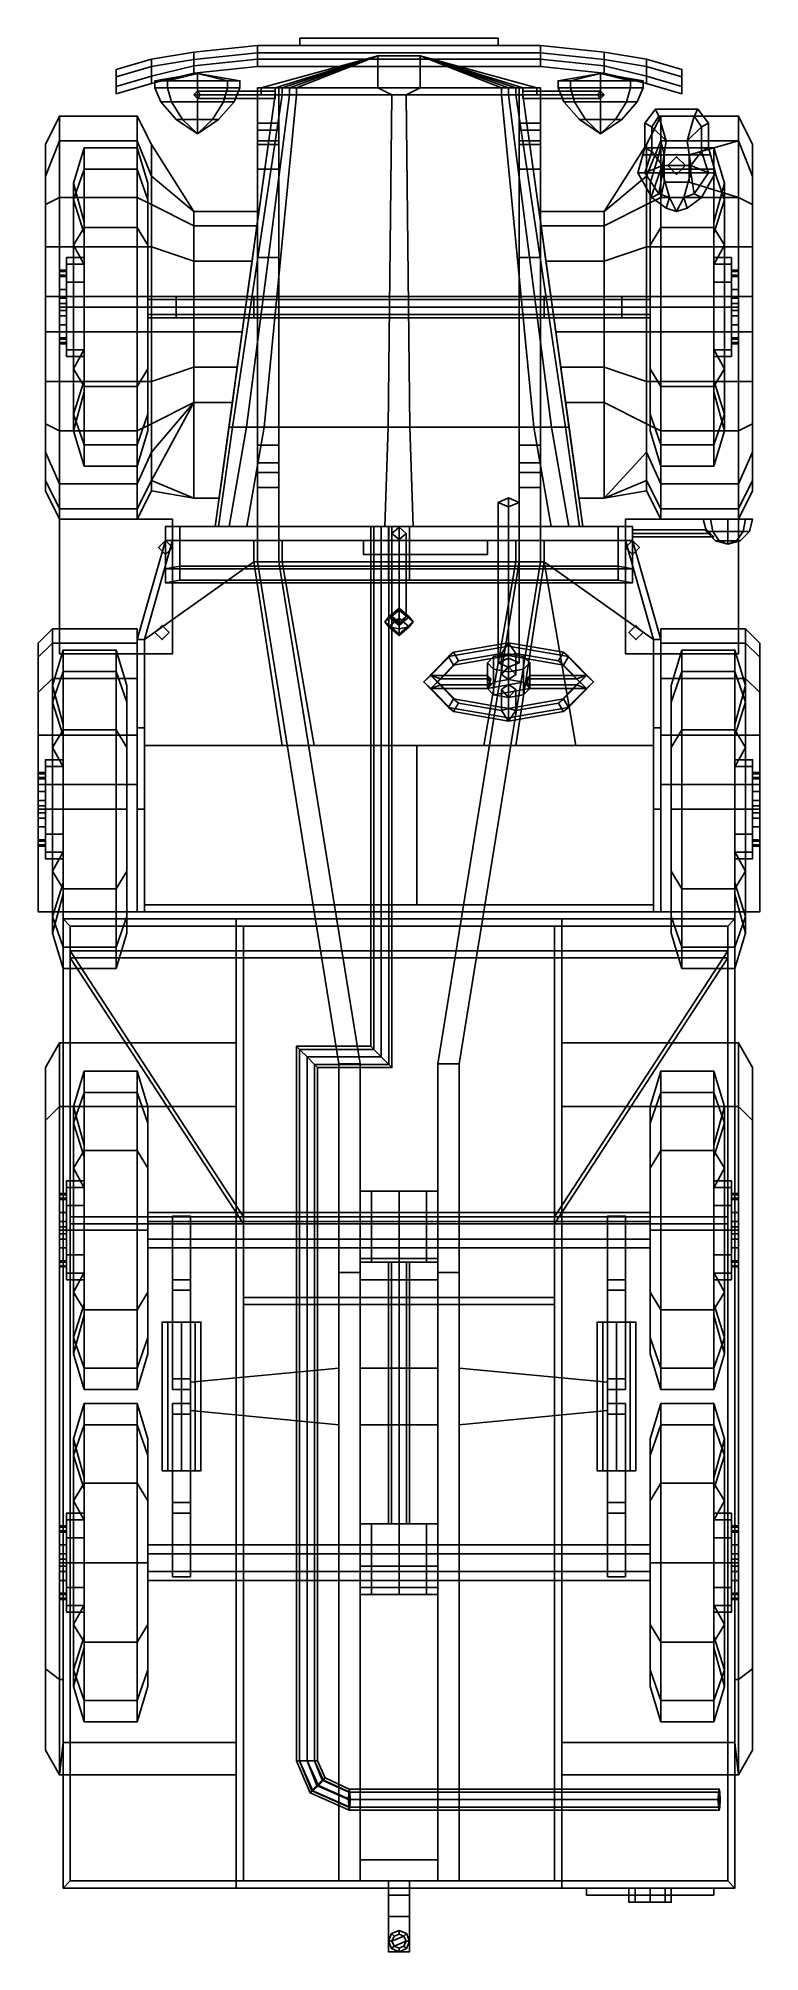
# Model space of a CAD drawing. Header units: millimetres. Extents: x -1 to 1, y -2.9 to 10.8.
# Drawn here: x -1.02 to 1.02, y -2.87 to 2.54 of the extents above.
import ezdxf

# ---------------------------------------------------------------- set-up
doc = ezdxf.new("R2010")
doc.units = ezdxf.units.MM
for name, color, linetype in [('cargo_box', 3, 'Continuous'), ('frame', 5, 'Continuous'), ('insides', 1, 'Continuous'), ('wheels', 2, 'Continuous')]:
    doc.layers.add(name, color=color, linetype=linetype)

msp = doc.modelspace()

# ---------------------------------------------------------------- linework, layer by layer
for points in [[(-0.06, 2.49, 0.58), (-0.39, 2.4, 0.54), (-0.35, 2.4, 0.88)], [(-0.06, 2.49, 0.58), (-0.35, 2.4, 0.51), (-0.39, 2.4, 0.54)], [(-0.06, 2.49, 0.58), (-0.35, 2.4, 0.88), (-0.33, 2.4, 0.91)], [(-0.06, 2.49, 0.58), (-0.33, 2.4, 0.91), (-0.31, 2.4, 0.93)], [(-0.06, 2.49, 0.58), (-0.31, 2.4, 0.93), (-0.29, 2.4, 0.94)], [(-0.06, 2.49, 0.58), (-0.29, 2.4, 0.94), (-0.06, 2.4, 0.97)], [(0.28, 2.54, 0.73), (0.28, 2.54, 0.57), (-0.28, 2.54, 0.57), (-0.28, 2.54, 0.73)], [(-0.28, 2.54, 0.57), (-0.28, 2.52, 0.57), (-0.28, 2.52, 0.73), (-0.28, 2.54, 0.73)], [(0.28, 2.54, 0.57), (0.28, 2.52, 0.57), (-0.28, 2.52, 0.57), (-0.28, 2.54, 0.57)], [(-0.28, 2.54, 0.73), (-0.28, 2.52, 0.73), (0.28, 2.52, 0.73), (0.28, 2.54, 0.73)], [(-0.28, 2.52, 0.73), (-0.28, 2.52, 0.57), (0.28, 2.52, 0.57), (0.28, 2.52, 0.73)], [(-0.06, 2.49, 0.58), (-0.06, 2.4, 0.97), (0.06, 2.4, 0.97), (0.06, 2.49, 0.58)], [(0.29, 2.4, 0.94), (0.29, 2.4, 0.94), (0.06, 2.49, 0.58), (0.06, 2.4, 0.97)], [(0.31, 2.4, 0.93), (0.31, 2.4, 0.93), (0.06, 2.49, 0.58), (0.29, 2.4, 0.94)], [(0.33, 2.4, 0.91), (0.33, 2.4, 0.91), (0.06, 2.49, 0.58), (0.31, 2.4, 0.93)], [(0.35, 2.4, 0.88), (0.35, 2.4, 0.88), (0.06, 2.49, 0.58), (0.33, 2.4, 0.91)], [(0.39, 2.4, 0.54), (0.39, 2.4, 0.54), (0.06, 2.49, 0.58), (0.35, 2.4, 0.88)], [(0.35, 2.4, 0.51), (0.35, 2.4, 0.51), (0.06, 2.49, 0.58), (0.39, 2.4, 0.54)], [(0.28, 2.52, 0.73), (0.28, 2.52, 0.57), (0.28, 2.54, 0.57), (0.28, 2.54, 0.73)], [(-0.6549, 2.42, 0.7651), (-0.69, 2.42, 0.85), (-0.57, 2.44, 0.85)], [(-0.69, 2.42, 0.85), (-0.6549, 2.42, 0.9349), (-0.57, 2.44, 0.85)], [(-0.57, 2.42, 0.73), (-0.6549, 2.42, 0.7651), (-0.57, 2.44, 0.85)], [(-0.6549, 2.42, 0.9349), (-0.57, 2.42, 0.97), (-0.57, 2.44, 0.85)], [(-0.45, 2.42, 0.85), (-0.4851, 2.42, 0.7651), (-0.57, 2.44, 0.85)], [(-0.4851, 2.42, 0.7651), (-0.57, 2.42, 0.73), (-0.57, 2.44, 0.85)], [(-0.57, 2.42, 0.97), (-0.4851, 2.42, 0.9349), (-0.57, 2.44, 0.85)], [(-0.4851, 2.42, 0.9349), (-0.45, 2.42, 0.85), (-0.57, 2.44, 0.85)], [(0.4851, 2.42, 0.7651), (0.45, 2.42, 0.85), (0.57, 2.44, 0.85)], [(0.45, 2.42, 0.85), (0.4851, 2.42, 0.9349), (0.57, 2.44, 0.85)], [(0.57, 2.42, 0.73), (0.4851, 2.42, 0.7651), (0.57, 2.44, 0.85)], [(0.4851, 2.42, 0.9349), (0.57, 2.42, 0.97), (0.57, 2.44, 0.85)], [(0.69, 2.42, 0.85), (0.6549, 2.42, 0.7651), (0.57, 2.44, 0.85)], [(0.6549, 2.42, 0.7651), (0.57, 2.42, 0.73), (0.57, 2.44, 0.85)], [(0.57, 2.42, 0.97), (0.6549, 2.42, 0.9349), (0.57, 2.44, 0.85)], [(0.6549, 2.42, 0.9349), (0.69, 2.42, 0.85), (0.57, 2.44, 0.85)], [(-0.6549, 2.42, 0.9349), (-0.69, 2.42, 0.85), (-0.69, 2.4, 0.85), (-0.6549, 2.4, 0.9349)], [(-0.69, 2.42, 0.85), (-0.6549, 2.42, 0.7651), (-0.6549, 2.4, 0.7651), (-0.69, 2.4, 0.85)], [(-0.6739, 2.36, 0.85), (-0.69, 2.4, 0.85), (-0.6549, 2.4, 0.7651), (-0.6435, 2.36, 0.7765)], [(-0.6435, 2.36, 0.9235), (-0.6549, 2.4, 0.9349), (-0.69, 2.4, 0.85), (-0.6739, 2.36, 0.85)], [(-0.57, 2.42, 0.97), (-0.6549, 2.42, 0.9349), (-0.6549, 2.4, 0.9349), (-0.57, 2.4, 0.97)], [(-0.6549, 2.42, 0.7651), (-0.57, 2.42, 0.73), (-0.57, 2.4, 0.73), (-0.6549, 2.4, 0.7651)], [(-0.6435, 2.36, 0.7765), (-0.6549, 2.4, 0.7651), (-0.57, 2.4, 0.73), (-0.57, 2.36, 0.7461)], [(-0.57, 2.36, 0.9539), (-0.57, 2.4, 0.97), (-0.6549, 2.4, 0.9349), (-0.6435, 2.36, 0.9235)], [(-0.57, 2.39, 0.7), (-0.58, 2.38, 0.69), (-0.58, 2.38, 0.75), (-0.57, 2.39, 0.75)], [(-0.35, 2.39, 0.7), (-0.35, 2.38, 0.69), (-0.58, 2.38, 0.69), (-0.57, 2.39, 0.7)], [(-0.4851, 2.42, 0.9349), (-0.57, 2.42, 0.97), (-0.57, 2.4, 0.97), (-0.4851, 2.4, 0.9349)], [(-0.57, 2.42, 0.73), (-0.4851, 2.42, 0.7651), (-0.4851, 2.4, 0.7651), (-0.57, 2.4, 0.73)], [(-0.57, 2.36, 0.7461), (-0.57, 2.4, 0.73), (-0.4851, 2.4, 0.7651), (-0.4965, 2.36, 0.7765)], [(-0.4965, 2.36, 0.9235), (-0.4851, 2.4, 0.9349), (-0.57, 2.4, 0.97), (-0.57, 2.36, 0.9539)], [(-0.56, 2.38, 0.71), (-0.57, 2.39, 0.7), (-0.57, 2.39, 0.75), (-0.56, 2.38, 0.75)], [(-0.35, 2.38, 0.71), (-0.35, 2.39, 0.7), (-0.57, 2.39, 0.7), (-0.56, 2.38, 0.71)], [(-0.4965, 2.36, 0.7765), (-0.4851, 2.4, 0.7651), (-0.45, 2.4, 0.85), (-0.4661, 2.36, 0.85)], [(-0.4661, 2.36, 0.85), (-0.45, 2.4, 0.85), (-0.4851, 2.4, 0.9349), (-0.4965, 2.36, 0.9235)], [(-0.45, 2.42, 0.85), (-0.4851, 2.42, 0.9349), (-0.4851, 2.4, 0.9349), (-0.45, 2.4, 0.85)], [(-0.4851, 2.42, 0.7651), (-0.45, 2.42, 0.85), (-0.45, 2.4, 0.85), (-0.4851, 2.4, 0.7651)], [(-0.39, 2.4, 0.54), (-0.39, 2.38, 0.54), (-0.35, 2.38, 0.88), (-0.35, 2.4, 0.88)], [(-0.35, 2.4, 0.51), (-0.35, 2.38, 0.51), (-0.39, 2.38, 0.54), (-0.39, 2.4, 0.54)], [(-0.35, 2.4, 0.88), (-0.35, 2.38, 0.88), (-0.33, 2.38, 0.91), (-0.33, 2.4, 0.91)], [(-0.33, 2.4, 0.91), (-0.33, 2.38, 0.91), (-0.31, 2.38, 0.93), (-0.31, 2.4, 0.93)], [(-0.31, 2.4, 0.93), (-0.31, 2.38, 0.93), (-0.29, 2.38, 0.94), (-0.29, 2.4, 0.94)], [(-0.29, 2.4, 0.94), (-0.29, 2.38, 0.94), (-0.02, 2.38, 0.97), (-0.06, 2.4, 0.97)], [(-0.06, 2.4, 0.97), (-0.02, 2.38, 0.97), (0.02, 2.38, 0.97), (0.06, 2.4, 0.97)], [(0.29, 2.38, 0.94), (0.29, 2.4, 0.94), (0.06, 2.4, 0.97), (0.02, 2.38, 0.97)], [(0.31, 2.38, 0.93), (0.31, 2.4, 0.93), (0.29, 2.4, 0.94), (0.29, 2.38, 0.94)], [(0.33, 2.38, 0.91), (0.33, 2.4, 0.91), (0.31, 2.4, 0.93), (0.31, 2.38, 0.93)], [(0.35, 2.38, 0.88), (0.35, 2.4, 0.88), (0.33, 2.4, 0.91), (0.33, 2.38, 0.91)], [(0.39, 2.38, 0.54), (0.39, 2.4, 0.54), (0.35, 2.4, 0.88), (0.35, 2.38, 0.88)], [(0.35, 2.38, 0.51), (0.35, 2.4, 0.51), (0.39, 2.4, 0.54), (0.39, 2.38, 0.54)], [(0.35, 2.38, 0.69), (0.35, 2.39, 0.7), (0.57, 2.39, 0.7), (0.58, 2.38, 0.69)], [(0.35, 2.39, 0.7), (0.35, 2.38, 0.71), (0.56, 2.38, 0.71), (0.57, 2.39, 0.7)], [(0.4851, 2.42, 0.9349), (0.45, 2.42, 0.85), (0.45, 2.4, 0.85), (0.4851, 2.4, 0.9349)], [(0.45, 2.42, 0.85), (0.4851, 2.42, 0.7651), (0.4851, 2.4, 0.7651), (0.45, 2.4, 0.85)], [(0.4661, 2.36, 0.85), (0.45, 2.4, 0.85), (0.4851, 2.4, 0.7651), (0.4965, 2.36, 0.7765)], [(0.4965, 2.36, 0.9235), (0.4851, 2.4, 0.9349), (0.45, 2.4, 0.85), (0.4661, 2.36, 0.85)], [(0.57, 2.42, 0.97), (0.4851, 2.42, 0.9349), (0.4851, 2.4, 0.9349), (0.57, 2.4, 0.97)], [(0.4851, 2.42, 0.7651), (0.57, 2.42, 0.73), (0.57, 2.4, 0.73), (0.4851, 2.4, 0.7651)], [(0.4965, 2.36, 0.7765), (0.4851, 2.4, 0.7651), (0.57, 2.4, 0.73), (0.57, 2.36, 0.7461)], [(0.57, 2.36, 0.9539), (0.57, 2.4, 0.97), (0.4851, 2.4, 0.9349), (0.4965, 2.36, 0.9235)], [(0.57, 2.39, 0.7), (0.56, 2.38, 0.71), (0.56, 2.38, 0.75), (0.57, 2.39, 0.75)], [(0.6549, 2.42, 0.9349), (0.57, 2.42, 0.97), (0.57, 2.4, 0.97), (0.6549, 2.4, 0.9349)], [(0.57, 2.42, 0.73), (0.6549, 2.42, 0.7651), (0.6549, 2.4, 0.7651), (0.57, 2.4, 0.73)], [(0.57, 2.36, 0.7461), (0.57, 2.4, 0.73), (0.6549, 2.4, 0.7651), (0.6435, 2.36, 0.7765)], [(0.6435, 2.36, 0.9235), (0.6549, 2.4, 0.9349), (0.57, 2.4, 0.97), (0.57, 2.36, 0.9539)], [(0.58, 2.38, 0.69), (0.57, 2.39, 0.7), (0.57, 2.39, 0.75), (0.58, 2.38, 0.75)], [(0.6435, 2.36, 0.7765), (0.6549, 2.4, 0.7651), (0.69, 2.4, 0.85), (0.6739, 2.36, 0.85)], [(0.6739, 2.36, 0.85), (0.69, 2.4, 0.85), (0.6549, 2.4, 0.9349), (0.6435, 2.36, 0.9235)], [(0.69, 2.42, 0.85), (0.6549, 2.42, 0.9349), (0.6549, 2.4, 0.9349), (0.69, 2.4, 0.85)], [(0.6549, 2.42, 0.7651), (0.69, 2.42, 0.85), (0.69, 2.4, 0.85), (0.6549, 2.4, 0.7651)], [(-0.63, 2.31, 0.85), (-0.6739, 2.36, 0.85), (-0.6435, 2.36, 0.7765), (-0.6124, 2.31, 0.8076)], [(-0.6124, 2.31, 0.8924), (-0.6435, 2.36, 0.9235), (-0.6739, 2.36, 0.85), (-0.63, 2.31, 0.85)], [(-0.6124, 2.31, 0.8076), (-0.6435, 2.36, 0.7765), (-0.57, 2.36, 0.7461), (-0.57, 2.31, 0.79)], [(-0.57, 2.31, 0.91), (-0.57, 2.36, 0.9539), (-0.6435, 2.36, 0.9235), (-0.6124, 2.31, 0.8924)], [(-0.58, 2.38, 0.69), (-0.57, 2.37, 0.7), (-0.57, 2.37, 0.75), (-0.58, 2.38, 0.75)], [(-0.35, 2.38, 0.69), (-0.35, 2.37, 0.7), (-0.57, 2.37, 0.7), (-0.58, 2.38, 0.69)], [(-0.57, 2.37, 0.7), (-0.56, 2.38, 0.71), (-0.56, 2.38, 0.75), (-0.57, 2.37, 0.75)], [(-0.35, 2.37, 0.7), (-0.35, 2.38, 0.71), (-0.56, 2.38, 0.71), (-0.57, 2.37, 0.7)], [(-0.57, 2.31, 0.79), (-0.57, 2.36, 0.7461), (-0.4965, 2.36, 0.7765), (-0.5276, 2.31, 0.8076)], [(-0.5276, 2.31, 0.8924), (-0.4965, 2.36, 0.9235), (-0.57, 2.36, 0.9539), (-0.57, 2.31, 0.91)], [(-0.5276, 2.31, 0.8076), (-0.4965, 2.36, 0.7765), (-0.4661, 2.36, 0.85), (-0.51, 2.31, 0.85)], [(-0.51, 2.31, 0.85), (-0.4661, 2.36, 0.85), (-0.4965, 2.36, 0.9235), (-0.5276, 2.31, 0.8924)], [(-0.35, 2.38, 0.68), (-0.52, 1.16, 0.68), (-0.481, 1.44, 1.1189), (-0.35, 2.38, 0.88)], [(0.35, 2.38, 0.68), (0.52, 1.16, 0.68), (-0.52, 1.16, 0.68), (-0.35, 2.38, 0.68)], [(-0.35, 2.38, 0.88), (-0.481, 1.44, 1.1189), (-0.471, 1.44, 1.1689), (-0.33, 2.38, 0.91)], [(-0.33, 2.38, 0.91), (-0.471, 1.44, 1.1689), (-0.431, 1.44, 1.2089), (-0.31, 2.38, 0.93)], [(-0.31, 2.38, 0.93), (-0.431, 1.44, 1.2089), (-0.381, 1.44, 1.2289), (-0.29, 2.38, 0.94)], [(-0.39, 2.38, 0.54), (-0.35, 2.38, 0.68), (-0.35, 2.38, 0.68), (-0.35, 2.38, 0.88)], [(-0.35, 2.38, 0.51), (-0.35, 2.38, 0.68), (-0.35, 2.38, 0.68), (-0.39, 2.38, 0.54)], [(-0.29, 2.38, 0.94), (-0.381, 1.44, 1.2289), (-0.031, 1.44, 1.2589), (-0.02, 2.38, 0.97)], [(-0.02, 2.38, 0.97), (-0.031, 1.44, 1.2589), (0.031, 1.44, 1.2589), (0.02, 2.38, 0.97)], [(0.02, 2.38, 0.97), (0.031, 1.44, 1.2589), (0.381, 1.44, 1.2289), (0.29, 2.38, 0.94)], [(0.29, 2.38, 0.94), (0.381, 1.44, 1.2289), (0.431, 1.44, 1.2089), (0.31, 2.38, 0.93)], [(0.31, 2.38, 0.93), (0.431, 1.44, 1.2089), (0.471, 1.44, 1.1689), (0.33, 2.38, 0.91)], [(0.33, 2.38, 0.91), (0.471, 1.44, 1.1689), (0.481, 1.44, 1.1189), (0.35, 2.38, 0.88)], [(0.481, 1.44, 1.1189), (0.52, 1.16, 0.68), (0.35, 2.38, 0.68), (0.35, 2.38, 0.88)], [(0.35, 2.38, 0.68), (0.39, 2.38, 0.54), (0.35, 2.38, 0.88), (0.35, 2.38, 0.68)], [(0.35, 2.38, 0.68), (0.35, 2.38, 0.51), (0.39, 2.38, 0.54), (0.35, 2.38, 0.68)], [(0.35, 2.38, 0.71), (0.35, 2.37, 0.7), (0.57, 2.37, 0.7), (0.56, 2.38, 0.71)], [(0.35, 2.37, 0.7), (0.35, 2.38, 0.69), (0.58, 2.38, 0.69), (0.57, 2.37, 0.7)], [(0.51, 2.31, 0.85), (0.4661, 2.36, 0.85), (0.4965, 2.36, 0.7765), (0.5276, 2.31, 0.8076)], [(0.5276, 2.31, 0.8924), (0.4965, 2.36, 0.9235), (0.4661, 2.36, 0.85), (0.51, 2.31, 0.85)], [(0.5276, 2.31, 0.8076), (0.4965, 2.36, 0.7765), (0.57, 2.36, 0.7461), (0.57, 2.31, 0.79)], [(0.57, 2.31, 0.91), (0.57, 2.36, 0.9539), (0.4965, 2.36, 0.9235), (0.5276, 2.31, 0.8924)], [(0.56, 2.38, 0.71), (0.57, 2.37, 0.7), (0.57, 2.37, 0.75), (0.56, 2.38, 0.75)], [(0.57, 2.37, 0.7), (0.58, 2.38, 0.69), (0.58, 2.38, 0.75), (0.57, 2.37, 0.75)], [(0.57, 2.31, 0.79), (0.57, 2.36, 0.7461), (0.6435, 2.36, 0.7765), (0.6124, 2.31, 0.8076)], [(0.6124, 2.31, 0.8924), (0.6435, 2.36, 0.9235), (0.57, 2.36, 0.9539), (0.57, 2.31, 0.91)], [(0.6124, 2.31, 0.8076), (0.6435, 2.36, 0.7765), (0.6739, 2.36, 0.85), (0.63, 2.31, 0.85)], [(0.63, 2.31, 0.85), (0.6739, 2.36, 0.85), (0.6435, 2.36, 0.9235), (0.6124, 2.31, 0.8924)], [(0.695, 2.3, 0.99), (0.715, 2.29, 1.03), (0.735, 2.32, 1.03), (0.725, 2.34, 0.99)], [(0.725, 2.34, 0.99), (0.735, 2.32, 1.03), (0.835, 2.32, 1.03), (0.845, 2.34, 0.99)], [(0.845, 2.34, 0.99), (0.835, 2.32, 1.03), (0.855, 2.29, 1.03), (0.875, 2.3, 0.99)], [(-1, 2.24, 0.62), (-1, 2.15, 0.76), (-0.96, 2.25, 0.76), (-0.96, 2.32, 0.62)], [(-0.96, 2.32, 0.62), (-0.96, 2.25, 0.76), (-0.74, 2.25, 0.76), (-0.74, 2.32, 0.62)], [(-0.74, 2.32, 0.62), (-0.74, 2.25, 0.76), (-0.7, 2.15, 0.76), (-0.7, 2.24, 0.62)], [(-0.57, 2.27, 0.85), (-0.63, 2.31, 0.85), (-0.6124, 2.31, 0.8076), (-0.57, 2.27, 0.85)], [(-0.57, 2.27, 0.85), (-0.6124, 2.31, 0.8924), (-0.63, 2.31, 0.85), (-0.57, 2.27, 0.85)], [(-0.57, 2.27, 0.85), (-0.6124, 2.31, 0.8076), (-0.57, 2.31, 0.79), (-0.57, 2.27, 0.85)], [(-0.57, 2.27, 0.85), (-0.57, 2.31, 0.91), (-0.6124, 2.31, 0.8924), (-0.57, 2.27, 0.85)], [(-0.57, 2.27, 0.85), (-0.57, 2.31, 0.79), (-0.5276, 2.31, 0.8076), (-0.57, 2.27, 0.85)], [(-0.57, 2.27, 0.85), (-0.5276, 2.31, 0.8076), (-0.51, 2.31, 0.85), (-0.57, 2.27, 0.85)], [(-0.57, 2.27, 0.85), (-0.51, 2.31, 0.85), (-0.5276, 2.31, 0.8924), (-0.57, 2.27, 0.85)], [(-0.57, 2.27, 0.85), (-0.5276, 2.31, 0.8924), (-0.57, 2.31, 0.91), (-0.57, 2.27, 0.85)], [(0.57, 2.27, 0.85), (0.51, 2.31, 0.85), (0.5276, 2.31, 0.8076), (0.57, 2.27, 0.85)], [(0.57, 2.27, 0.85), (0.5276, 2.31, 0.8924), (0.51, 2.31, 0.85), (0.57, 2.27, 0.85)], [(0.57, 2.27, 0.85), (0.5276, 2.31, 0.8076), (0.57, 2.31, 0.79), (0.57, 2.27, 0.85)], [(0.57, 2.27, 0.85), (0.57, 2.31, 0.91), (0.5276, 2.31, 0.8924), (0.57, 2.27, 0.85)], [(0.57, 2.27, 0.85), (0.57, 2.31, 0.79), (0.6124, 2.31, 0.8076), (0.57, 2.27, 0.85)], [(0.57, 2.27, 0.85), (0.6124, 2.31, 0.8076), (0.63, 2.31, 0.85), (0.57, 2.27, 0.85)], [(0.57, 2.27, 0.85), (0.63, 2.31, 0.85), (0.6124, 2.31, 0.8924), (0.57, 2.27, 0.85)], [(0.57, 2.27, 0.85), (0.6124, 2.31, 0.8924), (0.57, 2.31, 0.91), (0.57, 2.27, 0.85)], [(0.695, 2.23, 0.99), (0.715, 2.22, 1.03), (0.715, 2.29, 1.03), (0.695, 2.3, 0.99)], [(0.7, 2.24, 0.62), (0.7, 2.15, 0.76), (0.74, 2.25, 0.76), (0.74, 2.32, 0.62)], [(0.715, 2.29, 1.03), (0.755, 2.25, 1.05), (0.755, 2.25, 1.05), (0.735, 2.32, 1.03)], [(0.715, 2.22, 1.03), (0.745, 2.18, 1.05), (0.755, 2.25, 1.05), (0.715, 2.29, 1.03)], [(0.735, 2.32, 1.03), (0.755, 2.25, 1.05), (0.815, 2.25, 1.05), (0.835, 2.32, 1.03)], [(0.74, 2.32, 0.62), (0.74, 2.25, 0.76), (0.96, 2.25, 0.76), (0.96, 2.32, 0.62)], [(0.835, 2.32, 1.03), (0.815, 2.25, 1.05), (0.815, 2.25, 1.05), (0.855, 2.29, 1.03)], [(0.855, 2.29, 1.03), (0.815, 2.25, 1.05), (0.825, 2.18, 1.05), (0.855, 2.22, 1.03)], [(0.875, 2.3, 0.99), (0.855, 2.29, 1.03), (0.855, 2.22, 1.03), (0.875, 2.23, 0.99)], [(0.96, 2.32, 0.62), (0.96, 2.25, 0.76), (1, 2.15, 0.76), (1, 2.24, 0.62)], [(-1, 2.15, 0.76), (-1, 2.07, 0.84), (-0.96, 2.09, 0.91), (-0.96, 2.25, 0.76)], [(-0.96, 2.25, 0.76), (-0.96, 2.09, 0.91), (-0.74, 2.09, 0.91), (-0.74, 2.25, 0.76)], [(-0.74, 2.25, 0.76), (-0.74, 2.09, 0.91), (-0.7, 2.07, 0.84), (-0.7, 2.15, 0.76)], [(-0.7, 2.24, 0.62), (-0.7, 2.15, 0.76), (-0.58, 2.05, 0.68)], [(0.58, 2.05, 0.68), (0.58, 2.05, 0.68), (0.7, 2.15, 0.76), (0.7, 2.24, 0.62)], [(0.675, 2.16, 0.96), (0.675, 2.16, 0.99), (0.695, 2.23, 0.99), (0.6893, 2.21, 0.96)], [(0.675, 2.16, 0.99), (0.695, 2.16, 1.03), (0.715, 2.22, 1.03), (0.695, 2.23, 0.99)], [(0.6893, 2.21, 0.96), (0.695, 2.23, 0.99), (0.875, 2.23, 0.99), (0.8807, 2.21, 0.96)], [(0.695, 2.16, 1.03), (0.695, 2.16, 1.03), (0.745, 2.18, 1.05), (0.715, 2.22, 1.03)], [(0.7, 2.15, 0.76), (0.7, 2.07, 0.84), (0.74, 2.09, 0.91), (0.74, 2.25, 0.76)], [(0.74, 2.25, 0.76), (0.75, 2.21, 0.7975), (0.82, 2.21, 0.7975), (0.96, 2.25, 0.76)], [(0.74, 2.25, 0.76), (0.74, 2.09, 0.91), (0.75, 2.1327, 0.87), (0.75, 2.21, 0.7975)], [(0.825, 2.18, 1.05), (0.815, 2.25, 1.05), (0.755, 2.25, 1.05), (0.745, 2.18, 1.05)], [(0.82, 2.21, 0.7975), (0.82, 2.1327, 0.87), (0.96, 2.09, 0.91), (0.96, 2.25, 0.76)], [(0.855, 2.22, 1.03), (0.825, 2.18, 1.05), (0.875, 2.16, 1.03)], [(0.875, 2.23, 0.99), (0.855, 2.22, 1.03), (0.875, 2.16, 1.03), (0.895, 2.16, 0.99)], [(0.8807, 2.21, 0.96), (0.875, 2.23, 0.99), (0.895, 2.16, 0.99), (0.895, 2.16, 0.96)], [(0.96, 2.25, 0.76), (0.96, 2.09, 0.91), (1, 2.07, 0.84), (1, 2.15, 0.76)], [(0.695, 2.16, 1.03), (0.695, 2.16, 1.03), (0.745, 2.16, 1.05), (0.745, 2.18, 1.05)], [(0.745, 2.18, 1.05), (0.745, 2.16, 1.05), (0.825, 2.16, 1.05), (0.825, 2.18, 1.05)], [(0.75, 2.21, 0.87), (0.75, 2.1327, 0.87), (0.82, 2.1327, 0.87), (0.82, 2.21, 0.87)], [(0.75, 2.21, 0.7975), (0.75, 2.21, 0.87), (0.82, 2.21, 0.87), (0.82, 2.21, 0.7975)], [(0.75, 2.1327, 0.87), (0.75, 2.1327, 0.87), (0.75, 2.21, 0.87), (0.75, 2.21, 0.7975)], [(0.785, 2.205, 0.87), (0.76, 2.18, 0.87), (0.76, 2.18, 0.96), (0.785, 2.205, 0.96)], [(0.76, 2.18, 0.87), (0.785, 2.155, 0.87), (0.785, 2.155, 0.96), (0.76, 2.18, 0.96)], [(0.81, 2.18, 0.87), (0.785, 2.205, 0.87), (0.785, 2.205, 0.96), (0.81, 2.18, 0.96)], [(0.785, 2.155, 0.87), (0.81, 2.18, 0.87), (0.81, 2.18, 0.96), (0.785, 2.155, 0.96)], [(0.82, 2.21, 0.7975), (0.82, 2.21, 0.87), (0.82, 2.1327, 0.87)], [(0.825, 2.18, 1.05), (0.825, 2.16, 1.05), (0.875, 2.16, 1.03)], [(-0.7, 2.15, 0.76), (-0.7, 2.07, 0.84), (-0.58, 2.01, 0.72), (-0.58, 2.05, 0.68)], [(0.58, 2.05, 0.68), (0.58, 2.01, 0.72), (0.7, 2.07, 0.84), (0.7, 2.15, 0.76)], [(0.715, 2.09, 0.96), (0.715, 2.09, 0.99), (0.675, 2.16, 0.99), (0.675, 2.16, 0.96)], [(0.715, 2.09, 0.99), (0.735, 2.1, 1.03), (0.695, 2.16, 1.03), (0.675, 2.16, 0.99)], [(0.695, 2.16, 1.03), (0.695, 2.16, 1.03), (0.735, 2.1, 1.03), (0.745, 2.16, 1.05)], [(0.735, 2.1, 1.03), (0.735, 2.1, 1.03), (0.765, 2.09, 1.03), (0.745, 2.16, 1.05)], [(0.75, 2.1327, 0.87), (0.74, 2.09, 0.91), (0.96, 2.09, 0.91), (0.82, 2.1327, 0.87)], [(0.805, 2.09, 1.03), (0.825, 2.16, 1.05), (0.745, 2.16, 1.05), (0.765, 2.09, 1.03)], [(0.805, 2.09, 1.03), (0.805, 2.09, 1.03), (0.835, 2.1, 1.03), (0.825, 2.16, 1.05)], [(0.835, 2.1, 1.03), (0.835, 2.1, 1.03), (0.875, 2.16, 1.03), (0.825, 2.16, 1.05)], [(0.895, 2.16, 0.99), (0.875, 2.16, 1.03), (0.835, 2.1, 1.03), (0.855, 2.09, 0.99)], [(0.895, 2.16, 0.96), (0.895, 2.16, 0.99), (0.855, 2.09, 0.99), (0.855, 2.09, 0.96)], [(-1, 2.07, 0.84), (-1, 1.95, 0.9), (-0.96, 1.95, 0.98), (-0.96, 2.09, 0.91)], [(-0.96, 2.09, 0.91), (-0.96, 1.95, 0.98), (-0.74, 1.95, 0.98), (-0.74, 2.09, 0.91)], [(-0.74, 2.09, 0.91), (-0.74, 1.95, 0.98), (-0.7, 1.95, 0.9), (-0.7, 2.07, 0.84)], [(-0.7, 2.07, 0.84), (-0.7, 1.95, 0.9), (-0.58, 1.91, 0.77), (-0.58, 2.01, 0.72)], [(0.58, 2.01, 0.72), (0.58, 1.91, 0.77), (0.7, 1.95, 0.9), (0.7, 2.07, 0.84)], [(0.7, 2.07, 0.84), (0.7, 1.95, 0.9), (0.74, 1.95, 0.98), (0.74, 2.09, 0.91)], [(0.755, 2.06, 0.99), (0.765, 2.09, 1.03), (0.735, 2.1, 1.03), (0.715, 2.09, 0.99)], [(0.755, 2.06, 0.96), (0.755, 2.06, 0.99), (0.715, 2.09, 0.99), (0.715, 2.09, 0.96)], [(0.74, 2.09, 0.91), (0.74, 1.95, 0.98), (0.96, 1.95, 0.98), (0.96, 2.09, 0.91)], [(0.785, 2.05, 0.99), (0.765, 2.09, 1.03), (0.765, 2.09, 1.03), (0.755, 2.06, 0.99)], [(0.785, 2.05, 0.96), (0.785, 2.05, 0.99), (0.755, 2.06, 0.99), (0.755, 2.06, 0.96)], [(0.805, 2.09, 1.03), (0.765, 2.09, 1.03), (0.765, 2.09, 1.03), (0.785, 2.05, 0.99)], [(0.815, 2.06, 0.99), (0.805, 2.09, 1.03), (0.805, 2.09, 1.03), (0.785, 2.05, 0.99)], [(0.815, 2.06, 0.96), (0.815, 2.06, 0.99), (0.785, 2.05, 0.99), (0.785, 2.05, 0.96)], [(0.855, 2.09, 0.99), (0.835, 2.1, 1.03), (0.805, 2.09, 1.03), (0.815, 2.06, 0.99)], [(0.855, 2.09, 0.96), (0.855, 2.09, 0.99), (0.815, 2.06, 0.99), (0.815, 2.06, 0.96)], [(0.96, 2.09, 0.91), (0.96, 1.95, 0.98), (1, 1.95, 0.9), (1, 2.07, 0.84)], [(-0.58, 2.05, 0.68), (-0.58, 2.01, 0.72), (-0.4016, 2.01, 0.72), (-0.396, 2.05, 0.68)], [(-0.58, 2.01, 0.72), (-0.58, 1.91, 0.77), (-0.4155, 1.91, 0.77), (-0.4016, 2.01, 0.72)], [(0.396, 2.05, 0.68), (0.4016, 2.01, 0.72), (0.58, 2.01, 0.72), (0.58, 2.05, 0.68)], [(0.4016, 2.01, 0.72), (0.4155, 1.91, 0.77), (0.58, 1.91, 0.77), (0.58, 2.01, 0.72)], [(-1, 1.95, 0.9), (-1, 1.81, 0.94), (-0.96, 1.81, 1.01), (-0.96, 1.95, 0.98)], [(-0.96, 1.95, 0.98), (-0.96, 1.81, 1.01), (-0.74, 1.81, 1.01), (-0.74, 1.95, 0.98)], [(-0.74, 1.95, 0.98), (-0.74, 1.81, 1.01), (-0.7, 1.81, 0.94), (-0.7, 1.95, 0.9)], [(-0.7, 1.95, 0.9), (-0.7, 1.81, 0.94), (-0.58, 1.81, 0.79), (-0.58, 1.91, 0.77)], [(0.58, 1.91, 0.77), (0.58, 1.81, 0.79), (0.7, 1.81, 0.94), (0.7, 1.95, 0.9)], [(0.7, 1.95, 0.9), (0.7, 1.81, 0.94), (0.74, 1.81, 1.01), (0.74, 1.95, 0.98)], [(0.74, 1.95, 0.98), (0.74, 1.81, 1.01), (0.96, 1.81, 1.01), (0.96, 1.95, 0.98)], [(0.96, 1.95, 0.98), (0.96, 1.81, 1.01), (1, 1.81, 0.94), (1, 1.95, 0.9)], [(-0.58, 1.91, 0.77), (-0.58, 1.81, 0.79), (-0.4294, 1.81, 0.79), (-0.4155, 1.91, 0.77)], [(0.4155, 1.91, 0.77), (0.4294, 1.81, 0.79), (0.58, 1.81, 0.79), (0.58, 1.91, 0.77)], [(-1, 1.81, 0.94), (-1, 1.71, 0.94), (-0.96, 1.71, 1.01), (-0.96, 1.81, 1.01)], [(-0.96, 1.81, 1.01), (-0.96, 1.71, 1.01), (-0.74, 1.71, 1.01), (-0.74, 1.81, 1.01)], [(-0.74, 1.81, 1.01), (-0.74, 1.71, 1.01), (-0.7, 1.71, 0.94), (-0.7, 1.81, 0.94)], [(-0.7, 1.81, 0.94), (-0.7, 1.71, 0.94), (-0.58, 1.71, 0.79), (-0.58, 1.81, 0.79)], [(-0.58, 1.81, 0.79), (-0.58, 1.71, 0.79), (-0.4434, 1.71, 0.79), (-0.4294, 1.81, 0.79)], [(0.4294, 1.81, 0.79), (0.4434, 1.71, 0.79), (0.58, 1.71, 0.79), (0.58, 1.81, 0.79)], [(0.58, 1.81, 0.79), (0.58, 1.71, 0.79), (0.7, 1.71, 0.94), (0.7, 1.81, 0.94)], [(0.7, 1.81, 0.94), (0.7, 1.71, 0.94), (0.74, 1.71, 1.01), (0.74, 1.81, 1.01)], [(0.74, 1.81, 1.01), (0.74, 1.71, 1.01), (0.96, 1.71, 1.01), (0.96, 1.81, 1.01)], [(0.96, 1.81, 1.01), (0.96, 1.71, 1.01), (1, 1.71, 0.94), (1, 1.81, 0.94)], [(-0.96, 1.57, 0.98), (-0.96, 1.71, 1.01), (-1, 1.71, 0.94), (-1, 1.57, 0.9)], [(-0.74, 1.57, 0.98), (-0.74, 1.71, 1.01), (-0.96, 1.71, 1.01), (-0.96, 1.57, 0.98)], [(-0.7, 1.57, 0.9), (-0.7, 1.71, 0.94), (-0.74, 1.71, 1.01), (-0.74, 1.57, 0.98)], [(-0.58, 1.61, 0.78), (-0.58, 1.71, 0.79), (-0.7, 1.71, 0.94), (-0.7, 1.57, 0.9)], [(-0.58, 1.71, 0.79), (-0.58, 1.61, 0.78), (-0.4573, 1.61, 0.78), (-0.4434, 1.71, 0.79)], [(0.4434, 1.71, 0.79), (0.4573, 1.61, 0.78), (0.58, 1.61, 0.78), (0.58, 1.71, 0.79)], [(0.7, 1.57, 0.9), (0.7, 1.71, 0.94), (0.58, 1.71, 0.79), (0.58, 1.61, 0.78)], [(0.74, 1.57, 0.98), (0.74, 1.71, 1.01), (0.7, 1.71, 0.94), (0.7, 1.57, 0.9)], [(0.96, 1.57, 0.98), (0.96, 1.71, 1.01), (0.74, 1.71, 1.01), (0.74, 1.57, 0.98)], [(1, 1.57, 0.9), (1, 1.71, 0.94), (0.96, 1.71, 1.01), (0.96, 1.57, 0.98)], [(-0.96, 1.43, 0.91), (-0.96, 1.57, 0.98), (-1, 1.57, 0.9), (-1, 1.45, 0.84)], [(-0.74, 1.43, 0.91), (-0.74, 1.57, 0.98), (-0.96, 1.57, 0.98), (-0.96, 1.43, 0.91)], [(-0.7, 1.45, 0.84), (-0.7, 1.57, 0.9), (-0.74, 1.57, 0.98), (-0.74, 1.43, 0.91)], [(-0.58, 1.51, 0.76), (-0.58, 1.61, 0.78), (-0.7, 1.57, 0.9), (-0.7, 1.45, 0.84)], [(-0.58, 1.61, 0.78), (-0.58, 1.51, 0.76), (-0.4712, 1.51, 0.76), (-0.4573, 1.61, 0.78)], [(0.4573, 1.61, 0.78), (0.4712, 1.51, 0.76), (0.58, 1.51, 0.76), (0.58, 1.61, 0.78)], [(0.7, 1.45, 0.84), (0.7, 1.57, 0.9), (0.58, 1.61, 0.78), (0.58, 1.51, 0.76)], [(0.74, 1.43, 0.91), (0.74, 1.57, 0.98), (0.7, 1.57, 0.9), (0.7, 1.45, 0.84)], [(0.96, 1.43, 0.91), (0.96, 1.57, 0.98), (0.74, 1.57, 0.98), (0.74, 1.43, 0.91)], [(1, 1.45, 0.84), (1, 1.57, 0.9), (0.96, 1.57, 0.98), (0.96, 1.43, 0.91)], [(-0.58, 1.51, 0.76), (-0.58, 1.51, 0.76), (-0.7, 1.45, 0.84), (-0.7, 1.37, 0.76)], [(-0.58, 1.51, 0.76), (-0.58, 1.51, 0.76), (-0.7, 1.37, 0.76), (-0.7, 1.29, 0.62)], [(-0.7, 1.29, 0.62), (-0.7, 1.29, 0.62), (-0.58, 1.24, 0.68), (-0.58, 1.51, 0.76)], [(-0.58, 1.51, 0.76), (-0.58, 1.24, 0.68), (-0.5089, 1.24, 0.68), (-0.4712, 1.51, 0.76)], [(0.4712, 1.51, 0.76), (0.5089, 1.24, 0.68), (0.58, 1.24, 0.68), (0.58, 1.51, 0.76)], [(0.7, 1.37, 0.76), (0.7, 1.45, 0.84), (0.58, 1.51, 0.76), (0.58, 1.24, 0.68)], [(-0.96, 1.28, 0.76), (-0.96, 1.43, 0.91), (-1, 1.45, 0.84), (-1, 1.37, 0.76)], [(-0.74, 1.28, 0.76), (-0.74, 1.43, 0.91), (-0.96, 1.43, 0.91), (-0.96, 1.28, 0.76)], [(-0.7, 1.37, 0.76), (-0.7, 1.45, 0.84), (-0.74, 1.43, 0.91), (-0.74, 1.28, 0.76)], [(-0.481, 1.44, 1.1189), (-0.52, 1.16, 1.19), (-0.51, 1.16, 1.26), (-0.471, 1.44, 1.1689)], [(-0.52, 1.16, 0.68), (-0.52, 1.16, 0.68), (-0.52, 1.16, 1.19), (-0.481, 1.44, 1.1189)], [(-0.471, 1.44, 1.1689), (-0.51, 1.16, 1.26), (-0.48, 1.16, 1.3), (-0.431, 1.44, 1.2089)], [(-0.431, 1.44, 1.2089), (-0.48, 1.16, 1.3), (-0.43, 1.16, 1.32), (-0.381, 1.44, 1.2289)], [(-0.381, 1.44, 1.2289), (-0.43, 1.16, 1.32), (-0.04, 1.16, 1.34), (-0.031, 1.44, 1.2589)], [(-0.031, 1.44, 1.2589), (-0.04, 1.16, 1.34), (0.04, 1.16, 1.34), (0.031, 1.44, 1.2589)], [(0.031, 1.44, 1.2589), (0.04, 1.16, 1.34), (0.43, 1.16, 1.32), (0.381, 1.44, 1.2289)], [(0.381, 1.44, 1.2289), (0.43, 1.16, 1.32), (0.48, 1.16, 1.3), (0.431, 1.44, 1.2089)], [(0.431, 1.44, 1.2089), (0.48, 1.16, 1.3), (0.51, 1.16, 1.26), (0.471, 1.44, 1.1689)], [(0.471, 1.44, 1.1689), (0.51, 1.16, 1.26), (0.52, 1.16, 1.19), (0.481, 1.44, 1.1189)], [(0.481, 1.44, 1.1189), (0.52, 1.16, 1.19), (0.52, 1.16, 0.68)], [(0.74, 1.28, 0.76), (0.74, 1.43, 0.91), (0.7, 1.45, 0.84), (0.7, 1.37, 0.76)], [(0.96, 1.28, 0.76), (0.96, 1.43, 0.91), (0.74, 1.43, 0.91), (0.74, 1.28, 0.76)], [(1, 1.37, 0.76), (1, 1.45, 0.84), (0.96, 1.43, 0.91), (0.96, 1.28, 0.76)], [(-0.96, 1.21, 0.62), (-0.96, 1.28, 0.76), (-1, 1.37, 0.76), (-1, 1.29, 0.62)], [(-0.7, 1.29, 0.62), (-0.7, 1.37, 0.76), (-0.74, 1.28, 0.76), (-0.74, 1.21, 0.62)], [(0.7, 1.29, 0.62), (0.7, 1.37, 0.76), (0.58, 1.24, 0.68)], [(0.74, 1.21, 0.62), (0.74, 1.28, 0.76), (0.7, 1.37, 0.76), (0.7, 1.29, 0.62)], [(1, 1.29, 0.62), (1, 1.37, 0.76), (0.96, 1.28, 0.76), (0.96, 1.21, 0.62)], [(-0.96, 1.18, 0.48), (-0.96, 1.21, 0.62), (-1, 1.29, 0.62), (-1, 1.26, 0.5)], [(-0.96, 1.18, 0.39), (-0.96, 1.18, 0.48), (-1, 1.26, 0.5), (-1, 1.26, 0.39)], [(-0.74, 1.21, 0.62), (-0.74, 1.28, 0.76), (-0.96, 1.28, 0.76), (-0.96, 1.21, 0.62)], [(-0.7, 1.26, 0.5), (-0.7, 1.29, 0.62), (-0.74, 1.21, 0.62), (-0.74, 1.18, 0.48)], [(-0.7, 1.26, 0.39), (-0.7, 1.26, 0.5), (-0.74, 1.18, 0.48), (-0.74, 1.18, 0.39)], [(-0.58, 1.24, 0.68), (-0.58, 1.24, 0.68), (-0.7, 1.29, 0.62), (-0.7, 1.26, 0.5)], [(0.7, 1.26, 0.5), (0.7, 1.29, 0.62), (0.58, 1.24, 0.68)], [(0.74, 1.18, 0.48), (0.74, 1.21, 0.62), (0.7, 1.29, 0.62), (0.7, 1.26, 0.5)], [(0.74, 1.18, 0.39), (0.74, 1.18, 0.48), (0.7, 1.26, 0.5), (0.7, 1.26, 0.39)], [(0.96, 1.21, 0.62), (0.96, 1.28, 0.76), (0.74, 1.28, 0.76), (0.74, 1.21, 0.62)], [(1, 1.26, 0.5), (1, 1.29, 0.62), (0.96, 1.21, 0.62), (0.96, 1.18, 0.48)], [(1, 1.26, 0.39), (1, 1.26, 0.5), (0.96, 1.18, 0.48), (0.96, 1.18, 0.39)], [(-0.74, 1.18, 0.48), (-0.74, 1.21, 0.62), (-0.96, 1.21, 0.62), (-0.96, 1.18, 0.48)], [(0.96, 1.18, 0.48), (0.96, 1.21, 0.62), (0.74, 1.21, 0.62), (0.74, 1.18, 0.48)], [(-0.74, 1.18, 0.39), (-0.74, 1.18, 0.48), (-0.96, 1.18, 0.48), (-0.96, 1.18, 0.39)], [(-0.96, 1.18, 0.44), (-0.96, 0.8, 0.44), (-0.64, 0.8, 0.44), (-0.64, 1.18, 0.44)], [(-0.64, 1.18, 0.4), (-0.64, 0.8, 0.4), (-0.96, 0.8, 0.4), (-0.96, 1.18, 0.4)], [(-0.64, 1.18, 0.44), (-0.64, 1.18, 0.4), (-0.96, 1.18, 0.4), (-0.96, 1.18, 0.44)], [(-0.96, 1.18, 0.4), (-0.96, 0.8, 0.4), (-0.96, 0.8, 0.44), (-0.96, 1.18, 0.44)], [(-0.66, 1.16, 0.49), (-0.66, 1.12, 0.49), (-0.66, 1.12, 1.41), (-0.66, 1.16, 1.41)], [(0.52, 1.16, 0.68), (0.66, 1.16, 0.49), (-0.66, 1.16, 0.49), (-0.52, 1.16, 0.68)], [(0.66, 1.16, 0.49), (0.66, 1.12, 0.49), (-0.66, 1.12, 0.49), (-0.66, 1.16, 0.49)], [(-0.66, 1.16, 1.41), (-0.66, 1.12, 1.41), (0.66, 1.12, 1.41), (0.66, 1.16, 1.41)], [(-0.04, 1.16, 1.34), (-0.66, 1.16, 1.41), (0.66, 1.16, 1.41), (0.04, 1.16, 1.34)], [(-0.52, 1.16, 0.68), (-0.66, 1.16, 0.49), (-0.66, 1.16, 1.41), (-0.52, 1.16, 1.19)], [(-0.52, 1.16, 1.19), (-0.66, 1.16, 1.41), (-0.66, 1.16, 1.41), (-0.51, 1.16, 1.26)], [(-0.51, 1.16, 1.26), (-0.66, 1.16, 1.41), (-0.66, 1.16, 1.41), (-0.48, 1.16, 1.3)], [(-0.48, 1.16, 1.3), (-0.66, 1.16, 1.41), (-0.66, 1.16, 1.41), (-0.43, 1.16, 1.32)], [(-0.43, 1.16, 1.32), (-0.66, 1.16, 1.41), (-0.66, 1.16, 1.41), (-0.04, 1.16, 1.34)], [(-0.66, 1.16, 1.41), (-0.66, 1.12, 1.41), (-0.66, 1, 1.89), (-0.66, 1.04, 1.89)], [(-0.62, 1.0475, 1.86), (-0.62, 1.16, 1.41), (-0.66, 1.16, 1.41), (-0.66, 1.04, 1.89)], [(-0.64, 0.8, 0.44), (-0.64, 0.8, 0.4), (-0.64, 1.18, 0.4), (-0.64, 1.18, 0.44)], [(-0.62, 1.0075, 1.86), (-0.62, 1.12, 1.41), (-0.62, 1.16, 1.41), (-0.62, 1.0475, 1.86)], [(0.03, 1.0475, 1.86), (0.03, 1.16, 1.41), (-0.03, 1.16, 1.41), (-0.03, 1.0475, 1.86)], [(-0.03, 1.16, 1.41), (-0.03, 1.12, 1.41), (-0.03, 1.0075, 1.86), (-0.03, 1.0475, 1.86)], [(0.03, 1.0075, 1.86), (0.03, 1.12, 1.41), (0.03, 1.16, 1.41), (0.03, 1.0475, 1.86)], [(0.04, 1.16, 1.34), (0.66, 1.16, 1.41), (0.66, 1.16, 1.41), (0.43, 1.16, 1.32)], [(0.43, 1.16, 1.32), (0.66, 1.16, 1.41), (0.66, 1.16, 1.41), (0.48, 1.16, 1.3)], [(0.48, 1.16, 1.3), (0.66, 1.16, 1.41), (0.66, 1.16, 1.41), (0.51, 1.16, 1.26)], [(0.51, 1.16, 1.26), (0.66, 1.16, 1.41), (0.66, 1.16, 1.41), (0.52, 1.16, 1.19)], [(0.66, 1.16, 1.41), (0.66, 1.16, 0.49), (0.52, 1.16, 0.68), (0.52, 1.16, 1.19)], [(0.62, 1.16, 1.41), (0.62, 1.12, 1.41), (0.62, 1.0075, 1.86), (0.62, 1.0475, 1.86)], [(0.66, 1.04, 1.89), (0.66, 1.16, 1.41), (0.62, 1.16, 1.41), (0.62, 1.0475, 1.86)], [(0.64, 1.18, 0.4), (0.64, 0.8, 0.4), (0.64, 0.8, 0.44), (0.64, 1.18, 0.44)], [(0.96, 1.18, 0.44), (0.96, 1.18, 0.4), (0.64, 1.18, 0.4), (0.64, 1.18, 0.44)], [(0.96, 1.18, 0.4), (0.96, 0.8, 0.4), (0.64, 0.8, 0.4), (0.64, 1.18, 0.4)], [(0.64, 1.18, 0.44), (0.64, 0.8, 0.44), (0.96, 0.8, 0.44), (0.96, 1.18, 0.44)], [(0.66, 1.12, 1.41), (0.66, 1.12, 0.49), (0.66, 1.16, 0.49), (0.66, 1.16, 1.41)], [(0.66, 1, 1.89), (0.66, 1.12, 1.41), (0.66, 1.16, 1.41), (0.66, 1.04, 1.89)], [(0.88, 1.14, 1.23), (0.87, 1.15, 1.22), (0.66, 1.15, 1.22), (0.66, 1.14, 1.23)], [(0.87, 1.15, 1.22), (0.88, 1.14, 1.21), (0.66, 1.14, 1.21), (0.66, 1.15, 1.22)], [(0.89, 1.13, 1.22), (0.88, 1.14, 1.23), (0.66, 1.14, 1.23), (0.66, 1.13, 1.22)], [(0.88, 1.14, 1.21), (0.89, 1.13, 1.22), (0.66, 1.13, 1.22), (0.66, 1.14, 1.21)], [(0.96, 1.18, 0.39), (0.96, 1.18, 0.48), (0.74, 1.18, 0.48), (0.74, 1.18, 0.39)], [(0.8694, 1.145, 1.22), (0.86, 1.18, 1.22), (0.8805, 1.18, 1.1705), (0.8871, 1.145, 1.1771)], [(0.8871, 1.145, 1.2629), (0.8805, 1.18, 1.2695), (0.86, 1.18, 1.22), (0.8694, 1.145, 1.22)], [(0.8805, 1.18, 1.1705), (0.86, 1.18, 1.22), (0.9795, 1.18, 1.2695), (1, 1.18, 1.22)], [(0.86, 1.18, 1.22), (0.8805, 1.18, 1.2695), (0.93, 1.18, 1.29), (0.9795, 1.18, 1.2695)], [(0.895, 1.1194, 1.22), (0.8694, 1.145, 1.22), (0.8871, 1.145, 1.1771), (0.9053, 1.1194, 1.1953)], [(0.9053, 1.1194, 1.2447), (0.8871, 1.145, 1.2629), (0.8694, 1.145, 1.22), (0.895, 1.1194, 1.22)], [(0.8871, 1.145, 1.1771), (0.8805, 1.18, 1.1705), (0.93, 1.18, 1.15), (0.93, 1.145, 1.1594)], [(0.93, 1.145, 1.2806), (0.93, 1.18, 1.29), (0.8805, 1.18, 1.2695), (0.8871, 1.145, 1.2629)], [(0.93, 1.18, 1.15), (0.8805, 1.18, 1.1705), (1, 1.18, 1.22), (0.9795, 1.18, 1.1705)], [(0.9053, 1.1194, 1.1953), (0.8871, 1.145, 1.1771), (0.93, 1.145, 1.1594), (0.93, 1.1194, 1.185)], [(0.93, 1.1194, 1.255), (0.93, 1.145, 1.2806), (0.8871, 1.145, 1.2629), (0.9053, 1.1194, 1.2447)], [(0.93, 1.145, 1.1594), (0.93, 1.18, 1.15), (0.9795, 1.18, 1.1705), (0.9729, 1.145, 1.1771)], [(0.9729, 1.145, 1.2629), (0.9795, 1.18, 1.2695), (0.93, 1.18, 1.29), (0.93, 1.145, 1.2806)], [(0.93, 1.1194, 1.185), (0.93, 1.145, 1.1594), (0.9729, 1.145, 1.1771), (0.9547, 1.1194, 1.1953)], [(0.9547, 1.1194, 1.2447), (0.9729, 1.145, 1.2629), (0.93, 1.145, 1.2806), (0.93, 1.1194, 1.255)], [(0.9547, 1.1194, 1.1953), (0.9729, 1.145, 1.1771), (0.9906, 1.145, 1.22), (0.965, 1.1194, 1.22)], [(0.965, 1.1194, 1.22), (0.9906, 1.145, 1.22), (0.9729, 1.145, 1.2629), (0.9547, 1.1194, 1.2447)], [(0.96, 0.8, 0.44), (0.96, 0.8, 0.4), (0.96, 1.18, 0.4), (0.96, 1.18, 0.44)], [(0.9729, 1.145, 1.1771), (0.9795, 1.18, 1.1705), (1, 1.18, 1.22), (0.9906, 1.145, 1.22)], [(0.9906, 1.145, 1.22), (1, 1.18, 1.22), (0.9795, 1.18, 1.2695), (0.9729, 1.145, 1.2629)], [(-0.66, 1.12, 0.99), (-0.66, 1.12, 0.49), (-0.74, 0.84, 0.49), (-0.74, 0.84, 0.83)], [(-0.66, 1.12, 0.49), (-0.64, 1.12, 0.49), (-0.72, 0.84, 0.49), (-0.74, 0.84, 0.49)], [(-0.74, 0.84, 0.83), (-0.72, 0.84, 0.83), (-0.64, 1.12, 0.99), (-0.66, 1.12, 0.99)], [(-0.66, 1.12, 0.44), (-0.68, 1.1, 0.44), (-0.68, 1.1, 0.49), (-0.66, 1.12, 0.49)], [(-0.68, 1.1, 0.44), (-0.66, 1.08, 0.44), (-0.66, 1.08, 0.49), (-0.68, 1.1, 0.49)], [(-0.64, 1.1, 0.44), (-0.66, 1.12, 0.44), (-0.66, 1.12, 0.49), (-0.64, 1.1, 0.49)], [(-0.66, 1, 1.89), (-0.66, 1.12, 1.41), (-0.62, 1.12, 1.41), (-0.62, 1.0075, 1.86)], [(-0.66, 1.08, 0.44), (-0.64, 1.1, 0.44), (-0.64, 1.1, 0.49), (-0.66, 1.08, 0.49)], [(-0.03, 1.0075, 1.86), (-0.03, 1.12, 1.41), (0.03, 1.12, 1.41), (0.03, 1.0075, 1.86)], [(0.62, 1.0075, 1.86), (0.62, 1.12, 1.41), (0.66, 1.12, 1.41), (0.66, 1, 1.89)], [(0.64, 1.12, 0.49), (0.66, 1.12, 0.49), (0.74, 0.84, 0.49), (0.72, 0.84, 0.49)], [(0.72, 0.84, 0.83), (0.74, 0.84, 0.83), (0.66, 1.12, 0.99), (0.64, 1.12, 0.99)], [(0.66, 1.12, 0.44), (0.64, 1.1, 0.44), (0.64, 1.1, 0.49), (0.66, 1.12, 0.49)], [(0.64, 1.1, 0.44), (0.66, 1.08, 0.44), (0.66, 1.08, 0.49), (0.64, 1.1, 0.49)], [(0.74, 0.84, 0.83), (0.74, 0.84, 0.49), (0.66, 1.12, 0.49), (0.66, 1.12, 0.99)], [(0.68, 1.1, 0.44), (0.66, 1.12, 0.44), (0.66, 1.12, 0.49), (0.68, 1.1, 0.49)], [(0.66, 1.08, 0.44), (0.68, 1.1, 0.44), (0.68, 1.1, 0.49), (0.66, 1.08, 0.49)], [(0.93, 1.11, 1.22), (0.895, 1.1194, 1.22), (0.9053, 1.1194, 1.1953), (0.93, 1.11, 1.22)], [(0.93, 1.11, 1.22), (0.9053, 1.1194, 1.2447), (0.895, 1.1194, 1.22), (0.93, 1.11, 1.22)], [(0.93, 1.11, 1.22), (0.9053, 1.1194, 1.1953), (0.93, 1.1194, 1.185), (0.93, 1.11, 1.22)], [(0.93, 1.11, 1.22), (0.93, 1.1194, 1.255), (0.9053, 1.1194, 1.2447), (0.93, 1.11, 1.22)], [(0.93, 1.11, 1.22), (0.93, 1.1194, 1.185), (0.9547, 1.1194, 1.1953), (0.93, 1.11, 1.22)], [(0.93, 1.11, 1.22), (0.9547, 1.1194, 1.1953), (0.965, 1.1194, 1.22), (0.93, 1.11, 1.22)], [(0.93, 1.11, 1.22), (0.965, 1.1194, 1.22), (0.9547, 1.1194, 1.2447), (0.93, 1.11, 1.22)], [(0.93, 1.11, 1.22), (0.9547, 1.1194, 1.2447), (0.93, 1.1194, 1.255), (0.93, 1.11, 1.22)], [(-0.62, 1.0475, 1.86), (-0.66, 1.04, 1.89), (0.66, 1.04, 1.89), (0.62, 1.0475, 1.86)], [(-0.66, 1.04, 1.89), (-0.66, 1, 1.89), (0.66, 1, 1.89), (0.66, 1.04, 1.89)], [(-0.62, 1.0075, 1.86), (-0.62, 1.0475, 1.86), (-0.03, 1.0475, 1.86), (-0.03, 1.0075, 1.86)], [(0.03, 1.0075, 1.86), (0.03, 1.0475, 1.86), (0.62, 1.0475, 1.86), (0.62, 1.0075, 1.86)], [(-0.66, 1, 1.89), (-0.62, 1.0075, 1.86), (0.62, 1.0075, 1.86), (0.66, 1, 1.89)], [(-1.02, 0.83, 0.74), (-1.02, 0.79, 0.91), (-0.98, 0.83, 0.92), (-0.98, 0.87, 0.74)], [(-0.98, 0.87, 0.74), (-0.98, 0.83, 0.92), (-0.74, 0.83, 0.92), (-0.74, 0.87, 0.74)], [(-0.67, 0.88, 0.44), (-0.69, 0.86, 0.44), (-0.69, 0.86, 0.49), (-0.67, 0.88, 0.49)], [(-0.65, 0.86, 0.44), (-0.67, 0.88, 0.44), (-0.67, 0.88, 0.49), (-0.65, 0.86, 0.49)], [(0.67, 0.88, 0.44), (0.65, 0.86, 0.44), (0.65, 0.86, 0.49), (0.67, 0.88, 0.49)], [(0.69, 0.86, 0.44), (0.67, 0.88, 0.44), (0.67, 0.88, 0.49), (0.69, 0.86, 0.49)], [(0.74, 0.87, 0.74), (0.74, 0.83, 0.92), (0.98, 0.83, 0.92), (0.98, 0.87, 0.74)], [(0.98, 0.87, 0.74), (0.98, 0.83, 0.92), (1.02, 0.79, 0.91), (1.02, 0.83, 0.74)], [(-1.02, 0.79, 0.91), (-1.02, 0.69, 1.05), (-0.98, 0.73, 1.07), (-0.98, 0.83, 0.92)], [(-0.98, 0.83, 0.92), (-0.98, 0.73, 1.07), (-0.74, 0.73, 1.07), (-0.74, 0.83, 0.92)], [(-0.74, 0.84, 0.83), (-0.74, 0.84, 0.49), (-0.74, 0.07, 0.49), (-0.74, 0.59, 0.83)], [(-0.74, 0.84, 0.49), (-0.72, 0.84, 0.49), (-0.72, 0.07, 0.49), (-0.74, 0.07, 0.49)], [(-0.74, 0.59, 0.83), (-0.72, 0.59, 0.83), (-0.72, 0.84, 0.83), (-0.74, 0.84, 0.83)], [(-0.74, 0.4497, 1.2144), (-0.74, 0.59, 0.83), (-0.74, 0.84, 0.83), (-0.74, 0.83, 0.92)], [(-0.74, 0.57, 1.18), (-0.74, 0.4497, 1.2144), (-0.74, 0.83, 0.92), (-0.74, 0.73, 1.07)], [(-0.69, 0.86, 0.44), (-0.67, 0.84, 0.44), (-0.67, 0.84, 0.49), (-0.69, 0.86, 0.49)], [(-0.67, 0.84, 0.44), (-0.65, 0.86, 0.44), (-0.65, 0.86, 0.49), (-0.67, 0.84, 0.49)], [(0.65, 0.86, 0.44), (0.67, 0.84, 0.44), (0.67, 0.84, 0.49), (0.65, 0.86, 0.49)], [(0.67, 0.84, 0.44), (0.69, 0.86, 0.44), (0.69, 0.86, 0.49), (0.67, 0.84, 0.49)], [(0.72, 0.84, 0.49), (0.74, 0.84, 0.49), (0.74, 0.07, 0.49), (0.72, 0.07, 0.49)], [(0.72, 0.59, 0.83), (0.74, 0.59, 0.83), (0.74, 0.84, 0.83), (0.72, 0.84, 0.83)], [(0.74, 0.59, 0.83), (0.74, 0.07, 0.49), (0.74, 0.84, 0.49), (0.74, 0.84, 0.83)], [(0.74, 0.59, 0.83), (0.74, 0.4497, 1.2144), (0.74, 0.83, 0.92), (0.74, 0.84, 0.83)], [(0.74, 0.83, 0.92), (0.74, 0.73, 1.07), (0.98, 0.73, 1.07), (0.98, 0.83, 0.92)], [(0.74, 0.4497, 1.2144), (0.74, 0.57, 1.18), (0.74, 0.73, 1.07), (0.74, 0.83, 0.92)], [(0.98, 0.83, 0.92), (0.98, 0.73, 1.07), (1.02, 0.69, 1.05), (1.02, 0.79, 0.91)], [(-0.96, 0.8, 0.44), (-0.96, 0.8, 0.4), (-0.64, 0.8, 0.4), (-0.64, 0.8, 0.44)], [(0.64, 0.8, 0.44), (0.64, 0.8, 0.4), (0.96, 0.8, 0.4), (0.96, 0.8, 0.44)], [(-1.02, 0.69, 1.05), (-1.02, 0.57, 1.14), (-0.98, 0.57, 1.18), (-0.98, 0.73, 1.07)], [(-0.98, 0.73, 1.07), (-0.98, 0.57, 1.18), (-0.74, 0.57, 1.18), (-0.74, 0.73, 1.07)], [(0.74, 0.73, 1.07), (0.74, 0.57, 1.18), (0.98, 0.57, 1.18), (0.98, 0.73, 1.07)], [(0.98, 0.73, 1.07), (0.98, 0.57, 1.18), (1.02, 0.57, 1.14), (1.02, 0.69, 1.05)], [(-1.02, 0.57, 1.14), (-1.02, 0.43, 1.18), (-0.98, 0.43, 1.22), (-0.98, 0.57, 1.18)], [(-0.98, 0.57, 1.18), (-0.98, 0.43, 1.22), (-0.74, 0.43, 1.22), (-0.74, 0.57, 1.18)], [(-0.74, 0.36, 1.46), (-0.74, 0.59, 0.83), (-0.74, 0.07, 0.49), (-0.74, 0.07, 1.46)], [(-0.72, 0.36, 1.46), (-0.72, 0.59, 0.83), (-0.74, 0.59, 0.83), (-0.74, 0.36, 1.46)], [(0.74, 0.36, 1.46), (0.74, 0.59, 0.83), (0.72, 0.59, 0.83), (0.72, 0.36, 1.46)], [(0.74, 0.07, 1.46), (0.74, 0.07, 0.49), (0.74, 0.59, 0.83), (0.74, 0.36, 1.46)], [(0.74, 0.57, 1.18), (0.74, 0.43, 1.22), (0.98, 0.43, 1.22), (0.98, 0.57, 1.18)], [(0.98, 0.57, 1.18), (0.98, 0.43, 1.22), (1.02, 0.43, 1.18), (1.02, 0.57, 1.14)], [(-1.02, 0.43, 1.18), (-1.02, 0.07, 1.18), (-0.98, 0.07, 1.22), (-0.98, 0.43, 1.22)], [(-0.98, 0.43, 1.22), (-0.98, 0.07, 1.22), (-0.74, 0.07, 1.22), (-0.74, 0.43, 1.22)], [(0.74, 0.43, 1.22), (0.74, 0.07, 1.22), (0.98, 0.07, 1.22), (0.98, 0.43, 1.22)], [(0.98, 0.43, 1.22), (0.98, 0.07, 1.22), (1.02, 0.07, 1.18), (1.02, 0.43, 1.18)], [(-0.74, 0.07, 1.46), (-0.72, 0.07, 1.46), (-0.72, 0.36, 1.46), (-0.74, 0.36, 1.46)], [(0.72, 0.07, 1.46), (0.74, 0.07, 1.46), (0.74, 0.36, 1.46), (0.72, 0.36, 1.46)], [(-0.74, 0.07, 0.49), (-0.72, 0.07, 0.49), (-0.72, 0.07, 1.46), (-0.74, 0.07, 1.46)], [(-0.72, 0.09, 1.46), (-0.72, 0.07, 1.46), (0.72, 0.07, 1.46), (0.72, 0.09, 1.46)], [(-0.72, 0.07, 1.46), (-0.72, 0.07, 0.49), (0.72, 0.07, 0.49), (0.72, 0.07, 1.46)], [(0.72, 0.07, 0.49), (0.74, 0.07, 0.49), (0.74, 0.07, 1.46), (0.72, 0.07, 1.46)], [(-0.93, -0.04, 2.2), (-0.93, -0.06, 2.2), (0.93, -0.06, 2.2), (0.93, -0.04, 2.2)], [(-0.93, -0.04, 2.2), (-0.44, -0.7923, 1.11), (-0.93, -0.7923, 1.11), (-0.93, -0.04, 2.2)], [(-0.93, -0.3713, 1.72), (-0.93, -0.3913, 1.72), (-0.93, -0.06, 2.2), (-0.93, -0.04, 2.2)], [(-0.44, -0.7923, 1.11), (-0.93, -0.04, 2.2), (0.93, -0.04, 2.2), (0.44, -0.7923, 1.11)], [(0.93, -0.04, 2.2), (0.93, -0.7923, 1.11), (0.44, -0.7923, 1.11), (0.93, -0.04, 2.2)], [(0.93, -0.06, 2.2), (0.93, -0.3913, 1.72), (0.93, -0.3713, 1.72), (0.93, -0.04, 2.2)], [(-0.93, -0.06, 2.2), (-0.93, -0.8123, 1.11), (-0.44, -0.8123, 1.11), (-0.93, -0.06, 2.2)], [(-0.93, -0.06, 2.2), (-0.44, -0.8123, 1.11), (0.44, -0.8123, 1.11), (0.93, -0.06, 2.2)], [(0.93, -0.06, 2.2), (0.44, -0.8123, 1.11), (0.93, -0.8123, 1.11), (0.93, -0.06, 2.2)], [(-1, -0.37, 0.73), (-1, -0.52, 1.03), (-0.96, -0.48, 1.09), (-0.96, -0.3, 0.73)], [(-1, -0.37, 0.5), (-1, -0.37, 0.73), (-0.96, -0.3, 0.73), (-0.96, -0.3, 0.5)], [(-0.96, -0.3, 0.73), (-0.96, -0.48, 1.09), (-0.46, -0.48, 1.09), (-0.46, -0.3, 0.73)], [(-0.96, -0.3, 0.5), (-0.96, -0.3, 0.73), (-0.46, -0.3, 0.73), (-0.46, -0.3, 0.5)], [(0.46, -0.3, 0.73), (0.46, -0.48, 1.09), (0.96, -0.48, 1.09), (0.96, -0.3, 0.73)], [(0.46, -0.3, 0.5), (0.46, -0.3, 0.73), (0.96, -0.3, 0.73), (0.96, -0.3, 0.5)], [(0.96, -0.3, 0.73), (0.96, -0.48, 1.09), (1, -0.52, 1.03), (1, -0.37, 0.73)], [(0.96, -0.3, 0.5), (0.96, -0.3, 0.73), (1, -0.37, 0.73), (1, -0.37, 0.5)], [(-1, -0.52, 1.03), (-1, -2.07, 1.03), (-0.96, -2.1, 1.09), (-0.96, -0.48, 1.09)], [(-0.96, -0.48, 1.09), (-0.96, -2.1, 1.09), (-0.95, -2.1, 1.09), (-0.95, -0.48, 1.09)], [(0.95, -0.48, 1.09), (0.95, -2.1, 1.09), (0.96, -2.1, 1.09), (0.96, -0.48, 1.09)], [(0.96, -0.48, 1.09), (0.96, -2.1, 1.09), (1, -2.07, 1.03), (1, -0.52, 1.03)], [(0.44, -0.7923, 1.11), (0.44, -1.02, 0.78), (-0.44, -1.02, 0.78), (-0.44, -0.7923, 1.11)], [(-0.44, -0.8123, 1.11), (-0.44, -1.04, 0.78), (0.44, -1.04, 0.78), (0.44, -0.8123, 1.11)], [(-1, -2.07, 1.03), (-1, -2.3, 0.57), (-0.96, -2.37, 0.56), (-0.96, -2.1, 1.09)], [(-0.96, -2.1, 1.09), (-0.96, -2.37, 0.56), (-0.95, -2.2783, 0.74), (-0.95, -2.1, 1.09)], [(-0.95, -2.2783, 0.74), (-0.95, -2.69, 0.74), (-0.95, -2.69, 1.09), (-0.95, -2.1, 1.09)], [(0.95, -2.69, 1.09), (0.95, -2.69, 0.74), (0.95, -2.2783, 0.74), (0.95, -2.1, 1.09)], [(0.95, -2.1, 1.09), (0.95, -2.2783, 0.74), (0.96, -2.37, 0.56), (0.96, -2.1, 1.09)], [(0.96, -2.1, 1.09), (0.96, -2.37, 0.56), (1, -2.3, 0.57), (1, -2.07, 1.03)], [(-0.95, -2.2783, 0.74), (-0.96, -2.37, 0.56), (-0.46, -2.37, 0.56), (-0.46, -2.2783, 0.74)], [(-0.46, -2.2783, 0.74), (-0.46, -2.69, 0.74), (-0.95, -2.69, 0.74), (-0.95, -2.2783, 0.74)], [(0.46, -2.2783, 0.74), (0.46, -2.37, 0.56), (0.96, -2.37, 0.56), (0.95, -2.2783, 0.74)], [(0.95, -2.2783, 0.74), (0.95, -2.69, 0.74), (0.46, -2.69, 0.74), (0.46, -2.2783, 0.74)], [(-0.95, -2.69, 1.09), (-0.95, -2.69, 0.74), (-0.46, -2.69, 0.74), (-0.46, -2.69, 1.09)], [(0.46, -2.69, 1.09), (0.46, -2.69, 0.74), (0.53, -2.69, 0.76), (0.53, -2.69, 1.09)], [(0.95, -2.69, 0.74), (0.89, -2.69, 0.76), (0.53, -2.69, 0.76), (0.46, -2.69, 0.74)], [(0.53, -2.69, 0.76), (0.53, -2.71, 0.76), (0.53, -2.71, 1.12), (0.53, -2.69, 1.12)], [(0.89, -2.69, 0.76), (0.89, -2.71, 0.76), (0.53, -2.71, 0.76), (0.53, -2.69, 0.76)], [(0.53, -2.69, 1.12), (0.53, -2.71, 1.12), (0.89, -2.71, 1.12), (0.89, -2.69, 1.12)], [(0.6676, -2.69, 1.2224), (0.65, -2.69, 1.18), (0.65, -2.73, 1.18), (0.6676, -2.73, 1.2224)], [(0.65, -2.69, 1.18), (0.6676, -2.69, 1.1376), (0.6676, -2.73, 1.1376), (0.65, -2.73, 1.18)], [(0.71, -2.69, 1.24), (0.6676, -2.69, 1.2224), (0.6676, -2.73, 1.2224), (0.71, -2.73, 1.24)], [(0.6676, -2.69, 1.1376), (0.71, -2.69, 1.12), (0.71, -2.73, 1.12), (0.6676, -2.73, 1.1376)], [(0.7524, -2.69, 1.2224), (0.71, -2.69, 1.24), (0.71, -2.73, 1.24), (0.7524, -2.73, 1.2224)], [(0.71, -2.69, 1.12), (0.7524, -2.69, 1.1376), (0.7524, -2.73, 1.1376), (0.71, -2.73, 1.12)], [(0.77, -2.69, 1.18), (0.7524, -2.69, 1.2224), (0.7524, -2.73, 1.2224), (0.77, -2.73, 1.18)], [(0.7524, -2.69, 1.1376), (0.77, -2.69, 1.18), (0.77, -2.73, 1.18), (0.7524, -2.73, 1.1376)], [(0.89, -2.71, 1.12), (0.89, -2.71, 0.76), (0.89, -2.69, 0.76), (0.89, -2.69, 1.12)], [(0.89, -2.69, 1.09), (0.89, -2.69, 0.76), (0.95, -2.69, 0.74), (0.95, -2.69, 1.09)], [(0.53, -2.71, 1.12), (0.53, -2.71, 0.76), (0.89, -2.71, 0.76), (0.89, -2.71, 1.12)], [(0.71, -2.73, 1.24), (0.6676, -2.73, 1.2224), (0.65, -2.73, 1.18), (0.7524, -2.73, 1.2224)], [(0.7524, -2.73, 1.2224), (0.65, -2.73, 1.18), (0.6676, -2.73, 1.1376), (0.77, -2.73, 1.18)], [(0.77, -2.73, 1.18), (0.6676, -2.73, 1.1376), (0.71, -2.73, 1.12), (0.7524, -2.73, 1.1376)]]:
    msp.add_3dface(points)
at = {"layer": 'cargo_box'}
for points in [[(-0.95, -2.69, 1.72), (-0.95, 0.05, 1.72), (-0.95, 0.05, 1.09), (-0.95, -2.69, 1.09)], [(-0.95, -2.69, 1.09), (-0.95, 0.05, 1.09), (-0.46, 0.05, 1.09), (-0.46, -2.69, 1.09)], [(-0.93, 0.03, 1.72), (-0.95, 0.05, 1.72), (-0.95, -2.69, 1.72), (-0.93, -2.67, 1.72)], [(-0.95, 0.05, 1.72), (0.95, 0.05, 1.72), (0.46, 0.05, 1.09), (-0.46, 0.05, 1.09)], [(0.93, 0.03, 1.72), (0.95, 0.05, 1.72), (-0.95, 0.05, 1.72), (-0.93, 0.03, 1.72)], [(-0.95, 0.05, 1.72), (-0.95, 0.05, 1.72), (-0.46, 0.05, 1.09), (-0.95, 0.05, 1.09)], [(-0.93, -2.67, 1.11), (-0.93, 0.03, 1.11), (-0.93, 0.03, 1.72), (-0.93, -2.67, 1.72)], [(0.93, 0.03, 1.72), (-0.93, 0.03, 1.72), (-0.44, 0.03, 1.11), (0.44, 0.03, 1.11)], [(-0.93, 0.03, 1.72), (-0.93, 0.03, 1.72), (-0.93, 0.03, 1.11), (-0.44, 0.03, 1.11)], [(-0.44, 0.03, 1.11), (-0.93, 0.03, 1.11), (-0.93, -2.67, 1.11), (-0.44, -2.67, 1.11)], [(0.46, 0.05, 0.74), (0.46, -2.69, 0.74), (-0.46, -2.69, 0.74), (-0.46, 0.05, 0.74)], [(-0.46, 0.05, 0.74), (-0.46, -2.69, 0.74), (-0.46, -2.69, 1.09), (-0.46, 0.05, 1.09)], [(-0.46, 0.05, 1.09), (0.46, 0.05, 1.09), (0.46, 0.05, 0.74), (-0.46, 0.05, 0.74)], [(-0.44, 0.03, 1.11), (-0.44, -2.67, 1.11), (-0.44, -2.67, 0.78), (-0.44, 0.03, 0.78)], [(0.44, 0.03, 1.11), (-0.44, 0.03, 1.11), (-0.44, 0.03, 0.78), (0.44, 0.03, 0.78)], [(0.44, 0.03, 0.78), (-0.44, 0.03, 0.78), (-0.44, -2.67, 0.78), (0.44, -2.67, 0.78)], [(0.44, 0.03, 0.78), (0.44, -2.67, 0.78), (0.44, -2.67, 1.11), (0.44, 0.03, 1.11)], [(0.93, 0.03, 1.72), (0.93, 0.03, 1.72), (0.44, 0.03, 1.11), (0.93, 0.03, 1.11)], [(0.93, 0.03, 1.11), (0.44, 0.03, 1.11), (0.44, -2.67, 1.11), (0.93, -2.67, 1.11)], [(0.95, 0.05, 1.09), (0.95, -2.69, 1.09), (0.46, -2.69, 1.09), (0.46, 0.05, 1.09)], [(0.46, 0.05, 1.09), (0.46, -2.69, 1.09), (0.46, -2.69, 0.74), (0.46, 0.05, 0.74)], [(0.95, 0.05, 1.72), (0.95, 0.05, 1.72), (0.95, 0.05, 1.09), (0.46, 0.05, 1.09)], [(0.93, -2.67, 1.72), (0.95, -2.69, 1.72), (0.95, 0.05, 1.72), (0.93, 0.03, 1.72)], [(0.93, 0.03, 1.11), (0.93, -2.67, 1.11), (0.93, -2.67, 1.72), (0.93, 0.03, 1.72)], [(0.95, 0.05, 1.72), (0.95, -2.69, 1.72), (0.95, -2.69, 1.09), (0.95, 0.05, 1.09)], [(-0.93, -2.67, 1.24), (-0.95, -2.69, 1.24), (0.95, -2.69, 1.24), (0.93, -2.67, 1.24)], [(-0.93, -2.67, 1.72), (-0.95, -2.69, 1.72), (-0.95, -2.69, 1.24), (-0.93, -2.67, 1.24)], [(-0.95, -2.69, 1.24), (-0.95, -2.69, 1.24), (-0.95, -2.69, 1.09), (-0.46, -2.69, 1.09)], [(0.53, -2.69, 1.12), (-0.95, -2.69, 1.24), (-0.46, -2.69, 1.09), (0.46, -2.69, 1.09)], [(0.95, -2.69, 1.24), (0.95, -2.69, 1.24), (-0.95, -2.69, 1.24), (0.53, -2.69, 1.12)], [(-0.93, -2.67, 1.24), (0.93, -2.67, 1.24), (0.44, -2.67, 1.11), (-0.44, -2.67, 1.11)], [(-0.93, -2.67, 1.24), (-0.93, -2.67, 1.24), (-0.44, -2.67, 1.11), (-0.93, -2.67, 1.11)], [(0.46, -2.69, 1.09), (-0.46, -2.69, 1.09), (-0.46, -2.69, 0.74), (0.46, -2.69, 0.74)], [(-0.44, -2.67, 1.11), (0.44, -2.67, 1.11), (0.44, -2.67, 0.78), (-0.44, -2.67, 0.78)], [(0.93, -2.67, 1.24), (0.93, -2.67, 1.24), (0.93, -2.67, 1.11), (0.44, -2.67, 1.11)], [(0.53, -2.69, 1.12), (0.53, -2.69, 1.12), (0.46, -2.69, 1.09), (0.53, -2.69, 1.09)], [(0.95, -2.69, 1.24), (0.95, -2.69, 1.24), (0.53, -2.69, 1.12), (0.89, -2.69, 1.12)], [(0.89, -2.69, 1.12), (0.89, -2.69, 1.12), (0.89, -2.69, 1.09), (0.95, -2.69, 1.09)], [(0.95, -2.69, 1.24), (0.95, -2.69, 1.24), (0.89, -2.69, 1.12), (0.95, -2.69, 1.09)], [(0.95, -2.69, 1.72), (0.93, -2.67, 1.72), (0.93, -2.67, 1.24), (0.95, -2.69, 1.24)]]:
    msp.add_3dface(points, dxfattribs=at)
at = {"layer": 'frame'}
for points in [[(-0.58, 2.5004, 0.6114), (-0.58, 2.4617, 0.601), (-0.7, 2.4327, 0.5932), (-0.7, 2.481, 0.6062)], [(-0.7, 2.4603, 0.6835), (-0.58, 2.4796, 0.6886), (-0.58, 2.5004, 0.6114), (-0.7, 2.481, 0.6062)], [(-0.4, 2.5197, 0.6165), (-0.4, 2.481, 0.6062), (-0.58, 2.4617, 0.601), (-0.58, 2.5004, 0.6114)], [(-0.58, 2.4796, 0.6886), (-0.4, 2.499, 0.6938), (-0.4, 2.5197, 0.6165), (-0.58, 2.5004, 0.6114)], [(-0.58, 2.441, 0.6783), (-0.4, 2.4603, 0.6835), (-0.4, 2.499, 0.6938), (-0.58, 2.4796, 0.6886)], [(0.4, 2.5197, 0.6165), (0.4, 2.481, 0.6062), (-0.4, 2.481, 0.6062), (-0.4, 2.5197, 0.6165)], [(-0.4, 2.499, 0.6938), (0.4, 2.499, 0.6938), (0.4, 2.5197, 0.6165), (-0.4, 2.5197, 0.6165)], [(-0.4, 2.4603, 0.6835), (0.4, 2.4603, 0.6835), (0.4, 2.499, 0.6938), (-0.4, 2.499, 0.6938)], [(0.58, 2.4617, 0.601), (0.4, 2.481, 0.6062), (0.4, 2.5197, 0.6165), (0.58, 2.5004, 0.6114)], [(0.58, 2.5004, 0.6114), (0.4, 2.5197, 0.6165), (0.4, 2.499, 0.6938), (0.58, 2.4796, 0.6886)], [(0.4, 2.499, 0.6938), (0.4, 2.4603, 0.6835), (0.58, 2.441, 0.6783), (0.58, 2.4796, 0.6886)], [(0.7, 2.481, 0.6062), (0.58, 2.5004, 0.6114), (0.58, 2.4796, 0.6886), (0.7, 2.4603, 0.6835)], [(0.7, 2.4327, 0.5932), (0.58, 2.4617, 0.601), (0.58, 2.5004, 0.6114), (0.7, 2.481, 0.6062)], [(-0.8, 2.4314, 0.6757), (-0.7, 2.4603, 0.6835), (-0.7, 2.481, 0.6062), (-0.8, 2.4521, 0.5984)], [(-0.7, 2.481, 0.6062), (-0.7, 2.4327, 0.5932), (-0.8, 2.4038, 0.5855), (-0.8, 2.4521, 0.5984)], [(-0.8, 2.3831, 0.6628), (-0.7, 2.412, 0.6705), (-0.7, 2.4603, 0.6835), (-0.8, 2.4314, 0.6757)], [(-0.8, 2.4521, 0.5984), (-0.8, 2.4038, 0.5855), (-0.8, 2.3831, 0.6628), (-0.8, 2.4314, 0.6757)], [(-0.7, 2.412, 0.6705), (-0.58, 2.441, 0.6783), (-0.58, 2.4796, 0.6886), (-0.7, 2.4603, 0.6835)], [(-0.7, 2.4327, 0.5932), (-0.58, 2.4617, 0.601), (-0.58, 2.441, 0.6783), (-0.7, 2.412, 0.6705)], [(-0.58, 2.4617, 0.601), (-0.4, 2.481, 0.6062), (-0.4, 2.4603, 0.6835), (-0.58, 2.441, 0.6783)], [(-0.4, 2.481, 0.6062), (0.4, 2.481, 0.6062), (0.4, 2.4603, 0.6835), (-0.4, 2.4603, 0.6835)], [(0.58, 2.441, 0.6783), (0.4, 2.4603, 0.6835), (0.4, 2.481, 0.6062), (0.58, 2.4617, 0.601)], [(0.58, 2.4796, 0.6886), (0.58, 2.441, 0.6783), (0.7, 2.412, 0.6705), (0.7, 2.4603, 0.6835)], [(0.7, 2.412, 0.6705), (0.58, 2.441, 0.6783), (0.58, 2.4617, 0.601), (0.7, 2.4327, 0.5932)], [(0.8, 2.4521, 0.5984), (0.7, 2.481, 0.6062), (0.7, 2.4603, 0.6835), (0.8, 2.4314, 0.6757)], [(0.8, 2.4038, 0.5855), (0.7, 2.4327, 0.5932), (0.7, 2.481, 0.6062), (0.8, 2.4521, 0.5984)], [(0.7, 2.4603, 0.6835), (0.7, 2.412, 0.6705), (0.8, 2.3831, 0.6628), (0.8, 2.4314, 0.6757)], [(0.8, 2.4314, 0.6757), (0.8, 2.3831, 0.6628), (0.8, 2.4038, 0.5855), (0.8, 2.4521, 0.5984)], [(-0.8, 2.4038, 0.5855), (-0.7, 2.4327, 0.5932), (-0.7, 2.412, 0.6705), (-0.8, 2.3831, 0.6628)], [(-0.4, 2.4, 0.62), (-0.4, 1.92, 0.62), (-0.4, 1.06, 0.68), (-0.4, 2.4, 0.68)], [(-0.34, 2.4, 0.62), (-0.34, 1.92, 0.62), (-0.4, 1.92, 0.62), (-0.4, 2.4, 0.62)], [(-0.4, 2.4, 0.68), (-0.4, 1.06, 0.68), (-0.34, 1.06, 0.68), (-0.34, 2.4, 0.68)], [(-0.34, 1.06, 0.68), (-0.34, 1.92, 0.62), (-0.34, 2.4, 0.62), (-0.34, 2.4, 0.68)], [(0.34, 2.4, 0.68), (0.34, 1.06, 0.68), (0.4, 1.06, 0.68), (0.4, 2.4, 0.68)], [(0.4, 2.4, 0.62), (0.4, 1.92, 0.62), (0.34, 1.92, 0.62), (0.34, 2.4, 0.62)], [(0.34, 2.4, 0.62), (0.34, 1.92, 0.62), (0.34, 1.06, 0.68), (0.34, 2.4, 0.68)], [(0.4, 1.06, 0.68), (0.4, 1.92, 0.62), (0.4, 2.4, 0.62), (0.4, 2.4, 0.68)], [(0.8, 2.3831, 0.6628), (0.7, 2.412, 0.6705), (0.7, 2.4327, 0.5932), (0.8, 2.4038, 0.5855)], [(-0.4, 2.3, 0.48), (-0.4, 2.28, 0.46), (-0.4, 2.25, 0.51), (-0.4, 2.3, 0.51)], [(-0.34, 2.3, 0.48), (-0.34, 2.28, 0.46), (-0.4, 2.28, 0.46), (-0.4, 2.3, 0.48)], [(-0.34, 2.3, 0.51), (-0.34, 2.3, 0.48), (-0.4, 2.3, 0.48), (-0.4, 2.3, 0.51)], [(-0.34, 2.24, 0.62), (-0.34, 2.3, 0.51), (-0.4, 2.3, 0.51), (-0.4, 2.24, 0.62)], [(-0.4, 2.3, 0.51), (-0.4, 2.25, 0.51), (-0.4, 2.17, 0.62), (-0.4, 2.24, 0.62)], [(-0.4, 2.28, 0.46), (-0.4, 1.78, 0.39), (-0.4, 1.78, 0.47), (-0.4, 2.25, 0.51)], [(-0.34, 2.28, 0.46), (-0.34, 1.78, 0.39), (-0.4, 1.78, 0.39), (-0.4, 2.28, 0.46)], [(-0.34, 2.25, 0.51), (-0.34, 2.28, 0.46), (-0.34, 2.3, 0.48), (-0.34, 2.3, 0.51)], [(-0.34, 2.17, 0.62), (-0.34, 2.25, 0.51), (-0.34, 2.3, 0.51), (-0.34, 2.24, 0.62)], [(-0.34, 1.78, 0.47), (-0.34, 1.78, 0.39), (-0.34, 2.28, 0.46), (-0.34, 2.25, 0.51)], [(0.34, 2.3, 0.51), (0.34, 2.25, 0.51), (0.34, 2.17, 0.62), (0.34, 2.24, 0.62)], [(0.4, 2.24, 0.62), (0.4, 2.3, 0.51), (0.34, 2.3, 0.51), (0.34, 2.24, 0.62)], [(0.34, 2.3, 0.48), (0.34, 2.28, 0.46), (0.34, 2.25, 0.51), (0.34, 2.3, 0.51)], [(0.4, 2.3, 0.48), (0.4, 2.28, 0.46), (0.34, 2.28, 0.46), (0.34, 2.3, 0.48)], [(0.4, 2.3, 0.51), (0.4, 2.3, 0.48), (0.34, 2.3, 0.48), (0.34, 2.3, 0.51)], [(0.34, 2.28, 0.46), (0.34, 1.78, 0.39), (0.34, 1.78, 0.47), (0.34, 2.25, 0.51)], [(0.4, 2.28, 0.46), (0.4, 1.78, 0.39), (0.34, 1.78, 0.39), (0.34, 2.28, 0.46)], [(0.4, 2.17, 0.62), (0.4, 2.25, 0.51), (0.4, 2.3, 0.51), (0.4, 2.24, 0.62)], [(0.4, 2.25, 0.51), (0.4, 2.28, 0.46), (0.4, 2.3, 0.48), (0.4, 2.3, 0.51)], [(0.4, 1.78, 0.47), (0.4, 1.78, 0.39), (0.4, 2.28, 0.46), (0.4, 2.25, 0.51)], [(-0.4, 2.25, 0.51), (-0.4, 1.78, 0.47), (-0.34, 1.78, 0.47), (-0.34, 2.25, 0.51)], [(-0.4, 2.17, 0.62), (-0.4, 2.25, 0.51), (-0.34, 2.25, 0.51), (-0.34, 2.17, 0.62)], [(0.34, 2.17, 0.62), (0.34, 2.25, 0.51), (0.4, 2.25, 0.51), (0.4, 2.17, 0.62)], [(0.34, 2.25, 0.51), (0.34, 1.78, 0.47), (0.4, 1.78, 0.47), (0.4, 2.25, 0.51)], [(-0.34, 1.92, 0.62), (-0.34, 1.27, 0.49), (-0.4, 1.27, 0.49), (-0.4, 1.92, 0.62)], [(-0.4, 1.27, 0.49), (-0.4, 1.06, 0.49), (-0.4, 1.06, 0.68), (-0.4, 1.92, 0.62)], [(-0.34, 1.06, 0.68), (-0.34, 1.06, 0.49), (-0.34, 1.27, 0.49), (-0.34, 1.92, 0.62)], [(0.34, 1.27, 0.49), (0.34, 1.06, 0.49), (0.34, 1.06, 0.68), (0.34, 1.92, 0.62)], [(0.4, 1.92, 0.62), (0.4, 1.27, 0.49), (0.34, 1.27, 0.49), (0.34, 1.92, 0.62)], [(0.4, 1.06, 0.68), (0.4, 1.06, 0.49), (0.4, 1.27, 0.49), (0.4, 1.92, 0.62)], [(-0.71, 1.81, 0.42), (-0.71, 1.8012, 0.4412), (-0.63, 1.8012, 0.4412), (-0.63, 1.81, 0.42)], [(-0.71, 1.8012, 0.3988), (-0.71, 1.81, 0.42), (-0.63, 1.81, 0.42), (-0.63, 1.8012, 0.3988)], [(-0.71, 1.8012, 0.4412), (-0.71, 1.78, 0.45), (-0.63, 1.78, 0.45), (-0.63, 1.8012, 0.4412)], [(-0.71, 1.78, 0.39), (-0.71, 1.8012, 0.3988), (-0.63, 1.8012, 0.3988), (-0.63, 1.78, 0.39)], [(-0.63, 1.81, 0.42), (-0.63, 1.8012, 0.4412), (-0.41, 1.8012, 0.3312), (-0.41, 1.81, 0.31)], [(-0.63, 1.8012, 0.3988), (-0.63, 1.81, 0.42), (-0.41, 1.81, 0.31), (-0.41, 1.8012, 0.2888)], [(-0.63, 1.8012, 0.4412), (-0.63, 1.78, 0.45), (-0.41, 1.78, 0.34), (-0.41, 1.8012, 0.3312)], [(-0.63, 1.78, 0.39), (-0.63, 1.8012, 0.3988), (-0.41, 1.8012, 0.2888), (-0.41, 1.78, 0.28)], [(-0.41, 1.81, 0.31), (-0.41, 1.8012, 0.3312), (0.41, 1.8012, 0.3312), (0.41, 1.81, 0.31)], [(-0.41, 1.8012, 0.2888), (-0.41, 1.81, 0.31), (0.41, 1.81, 0.31), (0.41, 1.8012, 0.2888)], [(-0.41, 1.8012, 0.3312), (-0.41, 1.78, 0.34), (0.41, 1.78, 0.34), (0.41, 1.8012, 0.3312)], [(-0.41, 1.78, 0.28), (-0.41, 1.8012, 0.2888), (0.41, 1.8012, 0.2888), (0.41, 1.78, 0.28)], [(0.63, 1.8012, 0.4412), (0.63, 1.81, 0.42), (0.41, 1.81, 0.31), (0.41, 1.8012, 0.3312)], [(0.63, 1.81, 0.42), (0.63, 1.8012, 0.3988), (0.41, 1.8012, 0.2888), (0.41, 1.81, 0.31)], [(0.63, 1.78, 0.45), (0.63, 1.8012, 0.4412), (0.41, 1.8012, 0.3312), (0.41, 1.78, 0.34)], [(0.63, 1.8012, 0.3988), (0.63, 1.78, 0.39), (0.41, 1.78, 0.28), (0.41, 1.8012, 0.2888)], [(0.71, 1.8012, 0.4412), (0.71, 1.81, 0.42), (0.63, 1.81, 0.42), (0.63, 1.8012, 0.4412)], [(0.71, 1.81, 0.42), (0.71, 1.8012, 0.3988), (0.63, 1.8012, 0.3988), (0.63, 1.81, 0.42)], [(0.71, 1.78, 0.45), (0.71, 1.8012, 0.4412), (0.63, 1.8012, 0.4412), (0.63, 1.78, 0.45)], [(0.71, 1.8012, 0.3988), (0.71, 1.78, 0.39), (0.63, 1.78, 0.39), (0.63, 1.8012, 0.3988)], [(-0.71, 1.78, 0.45), (-0.71, 1.7588, 0.4412), (-0.63, 1.7588, 0.4412), (-0.63, 1.78, 0.45)], [(-0.71, 1.7588, 0.3988), (-0.71, 1.78, 0.39), (-0.63, 1.78, 0.39), (-0.63, 1.7588, 0.3988)], [(-0.71, 1.7588, 0.4412), (-0.71, 1.75, 0.42), (-0.63, 1.75, 0.42), (-0.63, 1.7588, 0.4412)], [(-0.71, 1.75, 0.42), (-0.71, 1.7588, 0.3988), (-0.63, 1.7588, 0.3988), (-0.63, 1.75, 0.42)], [(-0.63, 1.78, 0.45), (-0.63, 1.7588, 0.4412), (-0.41, 1.7588, 0.3312), (-0.41, 1.78, 0.34)], [(-0.63, 1.7588, 0.3988), (-0.63, 1.78, 0.39), (-0.41, 1.78, 0.28), (-0.41, 1.7588, 0.2888)], [(-0.63, 1.7588, 0.4412), (-0.63, 1.75, 0.42), (-0.41, 1.75, 0.31), (-0.41, 1.7588, 0.3312)], [(-0.63, 1.75, 0.42), (-0.63, 1.7588, 0.3988), (-0.41, 1.7588, 0.2888), (-0.41, 1.75, 0.31)], [(-0.41, 1.78, 0.34), (-0.41, 1.7588, 0.3312), (0.41, 1.7588, 0.3312), (0.41, 1.78, 0.34)], [(-0.41, 1.7588, 0.2888), (-0.41, 1.78, 0.28), (0.41, 1.78, 0.28), (0.41, 1.7588, 0.2888)], [(-0.41, 1.7588, 0.3312), (-0.41, 1.75, 0.31), (0.41, 1.75, 0.31), (0.41, 1.7588, 0.3312)], [(-0.41, 1.75, 0.31), (-0.41, 1.7588, 0.2888), (0.41, 1.7588, 0.2888), (0.41, 1.75, 0.31)], [(-0.4, 1.78, 0.47), (-0.4, 1.39, 0.51), (-0.34, 1.39, 0.51), (-0.34, 1.78, 0.47)], [(-0.4, 1.78, 0.39), (-0.4, 1.34, 0.46), (-0.4, 1.39, 0.51), (-0.4, 1.78, 0.47)], [(-0.34, 1.78, 0.39), (-0.34, 1.34, 0.46), (-0.4, 1.34, 0.46), (-0.4, 1.78, 0.39)], [(-0.34, 1.39, 0.51), (-0.34, 1.34, 0.46), (-0.34, 1.78, 0.39), (-0.34, 1.78, 0.47)], [(0.34, 1.78, 0.47), (0.34, 1.39, 0.51), (0.4, 1.39, 0.51), (0.4, 1.78, 0.47)], [(0.34, 1.78, 0.39), (0.34, 1.34, 0.46), (0.34, 1.39, 0.51), (0.34, 1.78, 0.47)], [(0.4, 1.78, 0.39), (0.4, 1.34, 0.46), (0.34, 1.34, 0.46), (0.34, 1.78, 0.39)], [(0.4, 1.39, 0.51), (0.4, 1.34, 0.46), (0.4, 1.78, 0.39), (0.4, 1.78, 0.47)], [(0.63, 1.7588, 0.4412), (0.63, 1.78, 0.45), (0.41, 1.78, 0.34), (0.41, 1.7588, 0.3312)], [(0.63, 1.78, 0.39), (0.63, 1.7588, 0.3988), (0.41, 1.7588, 0.2888), (0.41, 1.78, 0.28)], [(0.63, 1.75, 0.42), (0.63, 1.7588, 0.4412), (0.41, 1.7588, 0.3312), (0.41, 1.75, 0.31)], [(0.63, 1.7588, 0.3988), (0.63, 1.75, 0.42), (0.41, 1.75, 0.31), (0.41, 1.7588, 0.2888)], [(0.71, 1.7588, 0.4412), (0.71, 1.78, 0.45), (0.63, 1.78, 0.45), (0.63, 1.7588, 0.4412)], [(0.71, 1.78, 0.39), (0.71, 1.7588, 0.3988), (0.63, 1.7588, 0.3988), (0.63, 1.78, 0.39)], [(0.71, 1.75, 0.42), (0.71, 1.7588, 0.4412), (0.63, 1.7588, 0.4412), (0.63, 1.75, 0.42)], [(0.71, 1.7588, 0.3988), (0.71, 1.75, 0.42), (0.63, 1.75, 0.42), (0.63, 1.7588, 0.3988)], [(-0.4, 1.39, 0.51), (-0.4, 1.34, 0.46), (-0.4, 1.3125, 0.4985), (-0.4, 1.39, 0.514)], [(-0.34, 1.39, 0.514), (-0.34, 1.39, 0.51), (-0.4, 1.39, 0.51), (-0.4, 1.39, 0.514)], [(-0.34, 1.3125, 0.4985), (-0.34, 1.34, 0.46), (-0.34, 1.39, 0.51), (-0.34, 1.39, 0.514)], [(0.34, 1.39, 0.51), (0.34, 1.34, 0.46), (0.34, 1.3125, 0.4985), (0.34, 1.39, 0.514)], [(0.4, 1.39, 0.514), (0.4, 1.39, 0.51), (0.34, 1.39, 0.51), (0.34, 1.39, 0.514)], [(0.4, 1.3125, 0.4985), (0.4, 1.34, 0.46), (0.4, 1.39, 0.51), (0.4, 1.39, 0.514)], [(-0.4, 1.3125, 0.4985), (-0.4, 1.34, 0.46), (-0.34, 1.34, 0.46), (-0.34, 1.3125, 0.4985)], [(0.34, 1.3125, 0.4985), (0.34, 1.34, 0.46), (0.4, 1.34, 0.46), (0.4, 1.3125, 0.4985)], [(-0.34, 1.27, 0.49), (-0.34, 1.06, 0.49), (-0.4, 1.06, 0.49), (-0.4, 1.27, 0.49)], [(0.4, 1.27, 0.49), (0.4, 1.06, 0.49), (0.34, 1.06, 0.49), (0.34, 1.27, 0.49)], [(-0.0712, -0.3188, 0.5088), (-0.08, -0.31, 0.53), (-0.08, 1.16, 0.53), (-0.0712, 1.16, 0.5088)], [(-0.08, -0.31, 0.53), (-0.0712, -0.3188, 0.5512), (-0.0712, 1.16, 0.5512), (-0.08, 1.16, 0.53)], [(-0.05, -0.34, 0.5), (-0.0712, -0.3188, 0.5088), (-0.0712, 1.16, 0.5088), (-0.05, 1.16, 0.5)], [(-0.0712, -0.3188, 0.5512), (-0.05, -0.34, 0.56), (-0.05, 1.16, 0.56), (-0.0712, 1.16, 0.5512)], [(-0.05, -0.34, 0.56), (-0.0288, -0.3612, 0.5512), (-0.0288, 1.16, 0.5512), (-0.05, 1.16, 0.56)], [(-0.0288, -0.3612, 0.5088), (-0.05, -0.34, 0.5), (-0.05, 1.16, 0.5), (-0.0288, 1.16, 0.5088)], [(-0.0288, -0.3612, 0.5512), (-0.02, -0.37, 0.53), (-0.02, 1.16, 0.53), (-0.0288, 1.16, 0.5512)], [(-0.02, -0.37, 0.53), (-0.0288, -0.3612, 0.5088), (-0.0288, 1.16, 0.5088), (-0.02, 1.16, 0.53)], [(-0.4, 1.06, 0.68), (-0.17, -0.36, 0.68), (-0.11, -0.36, 0.68), (-0.34, 1.06, 0.68)], [(-0.34, 1.06, 0.49), (-0.11, -0.36, 0.49), (-0.17, -0.36, 0.49), (-0.4, 1.06, 0.49)], [(-0.4, 1.06, 0.49), (-0.17, -0.36, 0.49), (-0.17, -0.36, 0.68), (-0.4, 1.06, 0.68)], [(-0.11, -0.36, 0.68), (-0.11, -0.36, 0.49), (-0.34, 1.06, 0.49), (-0.34, 1.06, 0.68)], [(0.34, 1.06, 0.68), (0.11, -0.36, 0.68), (0.17, -0.36, 0.68), (0.4, 1.06, 0.68)], [(0.34, 1.06, 0.49), (0.11, -0.36, 0.49), (0.11, -0.36, 0.68), (0.34, 1.06, 0.68)], [(0.4, 1.06, 0.49), (0.17, -0.36, 0.49), (0.11, -0.36, 0.49), (0.34, 1.06, 0.49)], [(0.17, -0.36, 0.68), (0.17, -0.36, 0.49), (0.4, 1.06, 0.49), (0.4, 1.06, 0.68)], [(-0.2812, -0.3188, 0.5512), (-0.29, -0.31, 0.53), (-0.29, -2.33, 0.53), (-0.2812, -2.33, 0.5512)], [(-0.29, -0.31, 0.53), (-0.2812, -0.3188, 0.5088), (-0.2812, -2.33, 0.5088), (-0.29, -2.33, 0.53)], [(-0.0712, -0.3188, 0.5512), (-0.08, -0.31, 0.53), (-0.29, -0.31, 0.53), (-0.2812, -0.3188, 0.5512)], [(-0.08, -0.31, 0.53), (-0.0712, -0.3188, 0.5088), (-0.2812, -0.3188, 0.5088), (-0.29, -0.31, 0.53)], [(-0.26, -0.34, 0.56), (-0.2812, -0.3188, 0.5512), (-0.2812, -2.33, 0.5512), (-0.26, -2.33, 0.56)], [(-0.2812, -0.3188, 0.5088), (-0.26, -0.34, 0.5), (-0.26, -2.33, 0.5), (-0.2812, -2.33, 0.5088)], [(-0.05, -0.34, 0.56), (-0.0712, -0.3188, 0.5512), (-0.2812, -0.3188, 0.5512), (-0.26, -0.34, 0.56)], [(-0.0712, -0.3188, 0.5088), (-0.05, -0.34, 0.5), (-0.26, -0.34, 0.5), (-0.2812, -0.3188, 0.5088)], [(-0.26, -0.34, 0.5), (-0.2388, -0.3612, 0.5088), (-0.2388, -2.33, 0.5088), (-0.26, -2.33, 0.5)], [(-0.2388, -0.3612, 0.5512), (-0.26, -0.34, 0.56), (-0.26, -2.33, 0.56), (-0.2388, -2.33, 0.5512)], [(-0.05, -0.34, 0.5), (-0.0288, -0.3612, 0.5088), (-0.2388, -0.3612, 0.5088), (-0.26, -0.34, 0.5)], [(-0.0288, -0.3612, 0.5512), (-0.05, -0.34, 0.56), (-0.26, -0.34, 0.56), (-0.2388, -0.3612, 0.5512)], [(-0.2388, -0.3612, 0.5088), (-0.23, -0.37, 0.53), (-0.23, -2.33, 0.53), (-0.2388, -2.33, 0.5088)], [(-0.23, -0.37, 0.53), (-0.2388, -0.3612, 0.5512), (-0.2388, -2.33, 0.5512), (-0.23, -2.33, 0.53)], [(-0.0288, -0.3612, 0.5088), (-0.02, -0.37, 0.53), (-0.23, -0.37, 0.53), (-0.2388, -0.3612, 0.5088)], [(-0.02, -0.37, 0.53), (-0.0288, -0.3612, 0.5512), (-0.2388, -0.3612, 0.5512), (-0.23, -0.37, 0.53)], [(-0.11, -0.36, 0.49), (-0.11, -0.95, 0.49), (-0.17, -0.95, 0.49), (-0.17, -0.36, 0.49)], [(-0.17, -0.36, 0.68), (-0.17, -2.67, 0.68), (-0.11, -2.67, 0.68), (-0.11, -0.36, 0.68)], [(-0.17, -0.36, 0.49), (-0.17, -0.95, 0.49), (-0.17, -0.95, 0.68), (-0.17, -0.36, 0.68)], [(-0.17, -0.95, 0.49), (-0.17, -2.67, 0.56), (-0.17, -2.67, 0.68), (-0.17, -0.36, 0.68)], [(-0.11, -0.95, 0.68), (-0.11, -0.95, 0.49), (-0.11, -0.36, 0.49), (-0.11, -0.36, 0.68)], [(-0.11, -2.67, 0.68), (-0.11, -2.67, 0.56), (-0.11, -0.95, 0.49), (-0.11, -0.36, 0.68)], [(0.11, -0.95, 0.49), (0.11, -2.67, 0.56), (0.11, -2.67, 0.68), (0.11, -0.36, 0.68)], [(0.11, -0.36, 0.68), (0.11, -2.67, 0.68), (0.17, -2.67, 0.68), (0.17, -0.36, 0.68)], [(0.11, -0.36, 0.49), (0.11, -0.95, 0.49), (0.11, -0.95, 0.68), (0.11, -0.36, 0.68)], [(0.17, -0.36, 0.49), (0.17, -0.95, 0.49), (0.11, -0.95, 0.49), (0.11, -0.36, 0.49)], [(0.17, -2.67, 0.68), (0.17, -2.67, 0.56), (0.17, -0.95, 0.49), (0.17, -0.36, 0.68)], [(0.17, -0.95, 0.68), (0.17, -0.95, 0.49), (0.17, -0.36, 0.49), (0.17, -0.36, 0.68)], [(0.11, -0.72, 0.68), (0.11, -0.72, 0.56), (-0.11, -0.72, 0.56), (-0.11, -0.72, 0.68)], [(-0.0778, -0.72, 0.4978), (-0.11, -0.72, 0.42), (-0.11, -0.92, 0.42), (-0.0778, -0.92, 0.4978)], [(-0.11, -0.72, 0.42), (-0.0778, -0.72, 0.3422), (-0.0778, -0.92, 0.3422), (-0.11, -0.92, 0.42)], [(0, -0.72, 0.53), (-0.0778, -0.72, 0.4978), (-0.0778, -0.92, 0.4978), (0, -0.92, 0.53)], [(-0.0778, -0.72, 0.3422), (0, -0.72, 0.31), (0, -0.92, 0.31), (-0.0778, -0.92, 0.3422)], [(0.0778, -0.72, 0.4978), (0, -0.72, 0.53), (0, -0.92, 0.53), (0.0778, -0.92, 0.4978)], [(0, -0.72, 0.31), (0.0778, -0.72, 0.3422), (0.0778, -0.92, 0.3422), (0, -0.92, 0.31)], [(0.11, -0.72, 0.42), (0.0778, -0.72, 0.4978), (0.0778, -0.92, 0.4978), (0.11, -0.92, 0.42)], [(0.0778, -0.72, 0.3422), (0.11, -0.72, 0.42), (0.11, -0.92, 0.42), (0.0778, -0.92, 0.3422)], [(0.71, -0.805, 0.4633), (0.71, -0.78, 0.42), (-0.71, -0.78, 0.42), (-0.71, -0.805, 0.4633)], [(0.71, -0.78, 0.42), (0.71, -0.805, 0.3767), (-0.71, -0.805, 0.3767), (-0.71, -0.78, 0.42)], [(0.71, -0.855, 0.4633), (0.71, -0.805, 0.4633), (-0.71, -0.805, 0.4633), (-0.71, -0.855, 0.4633)], [(0.71, -0.805, 0.3767), (0.71, -0.855, 0.3767), (-0.71, -0.855, 0.3767), (-0.71, -0.805, 0.3767)], [(-0.59, -0.97, 0.9), (-0.59, -0.79, 0.78), (-0.64, -0.79, 0.78), (-0.64, -0.97, 0.9)], [(-0.64, -0.79, 0.78), (-0.64, -0.79, 0.48), (-0.64, -1, 0.63), (-0.64, -0.97, 0.9)], [(-0.59, -0.79, 0.78), (-0.59, -0.79, 0.48), (-0.64, -0.79, 0.48), (-0.64, -0.79, 0.78)], [(-0.64, -0.79, 0.48), (-0.64, -1.25, 0.48), (-0.64, -1.28, 0.55), (-0.64, -1, 0.63)], [(-0.59, -0.79, 0.48), (-0.59, -1.25, 0.48), (-0.64, -1.25, 0.48), (-0.64, -0.79, 0.48)], [(-0.59, -1, 0.63), (-0.59, -0.79, 0.48), (-0.59, -0.79, 0.78), (-0.59, -0.97, 0.9)], [(-0.59, -1.28, 0.55), (-0.59, -1.25, 0.48), (-0.59, -0.79, 0.48), (-0.59, -1, 0.63)], [(-0.11, -0.78, 0.42), (0.0778, -0.78, 0.3422), (0, -0.78, 0.31), (-0.0778, -0.78, 0.3422)], [(-0.0778, -0.78, 0.4978), (0.11, -0.78, 0.42), (0.0778, -0.78, 0.3422), (-0.11, -0.78, 0.42)], [(0, -0.78, 0.53), (0.0778, -0.78, 0.4978), (0.11, -0.78, 0.42), (-0.0778, -0.78, 0.4978)], [(0.59, -0.79, 0.48), (0.59, -1.25, 0.48), (0.59, -1.28, 0.55), (0.59, -1, 0.63)], [(0.64, -0.79, 0.48), (0.64, -1.25, 0.48), (0.59, -1.25, 0.48), (0.59, -0.79, 0.48)], [(0.64, -0.97, 0.9), (0.64, -0.79, 0.78), (0.59, -0.79, 0.78), (0.59, -0.97, 0.9)], [(0.59, -0.79, 0.78), (0.59, -0.79, 0.48), (0.59, -1, 0.63), (0.59, -0.97, 0.9)], [(0.64, -0.79, 0.78), (0.64, -0.79, 0.48), (0.59, -0.79, 0.48), (0.59, -0.79, 0.78)], [(0.64, -1.28, 0.55), (0.64, -1.25, 0.48), (0.64, -0.79, 0.48), (0.64, -1, 0.63)], [(0.64, -1, 0.63), (0.64, -0.79, 0.48), (0.64, -0.79, 0.78), (0.64, -0.97, 0.9)], [(0.71, -0.88, 0.42), (0.71, -0.855, 0.4633), (-0.71, -0.855, 0.4633), (-0.71, -0.88, 0.42)], [(0.71, -0.855, 0.3767), (0.71, -0.88, 0.42), (-0.71, -0.88, 0.42), (-0.71, -0.855, 0.3767)], [(-0.11, -0.91, 0.56), (0.11, -0.91, 0.56), (0.11, -0.97, 0.56), (-0.11, -0.97, 0.56)], [(-0.11, -0.97, 0.68), (0.11, -0.97, 0.68), (0.11, -0.91, 0.68), (-0.11, -0.91, 0.68)], [(-0.64, -1.09, 0.9), (-0.64, -0.97, 0.9), (-0.64, -1, 0.63), (-0.64, -1.09, 0.79)], [(-0.59, -1.09, 0.9), (-0.59, -0.97, 0.9), (-0.64, -0.97, 0.9), (-0.64, -1.09, 0.9)], [(-0.59, -1, 0.63), (-0.59, -0.97, 0.9), (-0.59, -1.09, 0.9), (-0.59, -1.09, 0.79)], [(-0.11, -0.95, 0.49), (-0.11, -2.67, 0.56), (-0.17, -2.67, 0.56), (-0.17, -0.95, 0.49)], [(-0.0212, -0.92, 0.3988), (-0.03, -0.92, 0.42), (-0.11, -0.92, 0.42), (-0.0778, -0.92, 0.3422)], [(-0.03, -0.92, 0.42), (-0.0212, -0.92, 0.4412), (-0.0778, -0.92, 0.4978), (-0.11, -0.92, 0.42)], [(-0.11, -0.97, 0.56), (0.11, -0.97, 0.56), (0.11, -0.97, 0.68), (-0.11, -0.97, 0.68)], [(0, -0.92, 0.39), (-0.0212, -0.92, 0.3988), (-0.0778, -0.92, 0.3422), (0, -0.92, 0.31)], [(-0.0212, -0.92, 0.4412), (0, -0.92, 0.45), (0, -0.92, 0.53), (-0.0778, -0.92, 0.4978)], [(-0.0212, -0.92, 0.4412), (-0.03, -0.92, 0.42), (-0.03, -1.66, 0.42), (-0.0212, -1.66, 0.4412)], [(-0.03, -0.92, 0.42), (-0.0212, -0.92, 0.3988), (-0.0212, -1.66, 0.3988), (-0.03, -1.66, 0.42)], [(0, -0.92, 0.45), (-0.0212, -0.92, 0.4412), (-0.0212, -1.66, 0.4412), (0, -1.66, 0.45)], [(-0.0212, -0.92, 0.3988), (0, -0.92, 0.39), (0, -1.66, 0.39), (-0.0212, -1.66, 0.3988)], [(0.0212, -0.92, 0.4412), (0, -0.92, 0.45), (0, -1.66, 0.45), (0.0212, -1.66, 0.4412)], [(0, -0.92, 0.39), (0.0212, -0.92, 0.3988), (0.0212, -1.66, 0.3988), (0, -1.66, 0.39)], [(0.0212, -0.92, 0.3988), (0, -0.92, 0.39), (0, -0.92, 0.31), (0.0778, -0.92, 0.3422)], [(0, -0.92, 0.45), (0.0212, -0.92, 0.4412), (0.0778, -0.92, 0.4978), (0, -0.92, 0.53)], [(0.03, -0.92, 0.42), (0.0212, -0.92, 0.4412), (0.0212, -1.66, 0.4412), (0.03, -1.66, 0.42)], [(0.0212, -0.92, 0.3988), (0.03, -0.92, 0.42), (0.03, -1.66, 0.42), (0.0212, -1.66, 0.3988)], [(0.03, -0.92, 0.42), (0.0212, -0.92, 0.3988), (0.0778, -0.92, 0.3422), (0.11, -0.92, 0.42)], [(0.0212, -0.92, 0.4412), (0.03, -0.92, 0.42), (0.11, -0.92, 0.42), (0.0778, -0.92, 0.4978)], [(0.17, -0.95, 0.49), (0.17, -2.67, 0.56), (0.11, -2.67, 0.56), (0.11, -0.95, 0.49)], [(0.64, -1.09, 0.9), (0.64, -0.97, 0.9), (0.59, -0.97, 0.9), (0.59, -1.09, 0.9)], [(0.59, -1.09, 0.9), (0.59, -0.97, 0.9), (0.59, -1, 0.63), (0.59, -1.09, 0.79)], [(0.64, -1, 0.63), (0.64, -0.97, 0.9), (0.64, -1.09, 0.9), (0.64, -1.09, 0.79)], [(-0.64, -1.09, 0.79), (-0.64, -1, 0.63), (-0.64, -1.28, 0.63), (-0.64, -1.28, 0.7)], [(-0.64, -1.28, 0.63), (-0.64, -1, 0.63), (-0.59, -1, 0.63), (-0.59, -1.28, 0.63)], [(-0.64, -1, 0.63), (-0.64, -1.28, 0.55), (-0.59, -1.28, 0.55), (-0.59, -1, 0.63)], [(-0.59, -1.28, 0.63), (-0.59, -1, 0.63), (-0.59, -1.09, 0.79), (-0.59, -1.28, 0.7)], [(0.59, -1, 0.63), (0.59, -1.28, 0.55), (0.64, -1.28, 0.55), (0.64, -1, 0.63)], [(0.59, -1.09, 0.79), (0.59, -1, 0.63), (0.59, -1.28, 0.63), (0.59, -1.28, 0.7)], [(0.59, -1.28, 0.63), (0.59, -1, 0.63), (0.64, -1, 0.63), (0.64, -1.28, 0.63)], [(0.64, -1.28, 0.63), (0.64, -1, 0.63), (0.64, -1.09, 0.79), (0.64, -1.28, 0.7)], [(-0.67, -1.09, 0.845), (-0.6539, -1.09, 0.8839), (-0.64, -1.09, 0.8896), (-0.6539, -1.09, 0.8061)], [(-0.6539, -1.09, 0.8839), (-0.67, -1.09, 0.845), (-0.67, -1.51, 0.845), (-0.6539, -1.51, 0.8839)], [(-0.67, -1.09, 0.845), (-0.6539, -1.09, 0.8061), (-0.6539, -1.51, 0.8061), (-0.67, -1.51, 0.845)], [(-0.6539, -1.09, 0.8061), (-0.64, -1.09, 0.8896), (-0.64, -1.09, 0.8896), (-0.64, -1.09, 0.8004)], [(-0.6539, -1.09, 0.8061), (-0.615, -1.09, 0.79), (-0.615, -1.51, 0.79), (-0.6539, -1.51, 0.8061)], [(-0.615, -1.09, 0.9), (-0.6539, -1.09, 0.8839), (-0.6539, -1.51, 0.8839), (-0.615, -1.51, 0.9)], [(-0.59, -1.09, 0.79), (-0.59, -1.09, 0.9), (-0.64, -1.09, 0.9), (-0.64, -1.09, 0.79)], [(-0.59, -1.28, 0.7), (-0.59, -1.09, 0.79), (-0.64, -1.09, 0.79), (-0.64, -1.28, 0.7)], [(-0.615, -1.09, 0.79), (-0.5761, -1.09, 0.8061), (-0.5761, -1.51, 0.8061), (-0.615, -1.51, 0.79)], [(-0.5761, -1.09, 0.8839), (-0.615, -1.09, 0.9), (-0.615, -1.51, 0.9), (-0.5761, -1.51, 0.8839)], [(-0.5761, -1.09, 0.8839), (-0.56, -1.09, 0.845), (-0.5761, -1.09, 0.8061), (-0.59, -1.09, 0.8896)], [(-0.59, -1.09, 0.8896), (-0.5761, -1.09, 0.8061), (-0.59, -1.09, 0.8004), (-0.59, -1.09, 0.8896)], [(-0.56, -1.09, 0.845), (-0.5761, -1.09, 0.8839), (-0.5761, -1.51, 0.8839), (-0.56, -1.51, 0.845)], [(-0.5761, -1.09, 0.8061), (-0.56, -1.09, 0.845), (-0.56, -1.51, 0.845), (-0.5761, -1.51, 0.8061)], [(0.5761, -1.09, 0.8839), (0.56, -1.09, 0.845), (0.56, -1.51, 0.845), (0.5761, -1.51, 0.8839)], [(0.56, -1.09, 0.845), (0.5761, -1.09, 0.8061), (0.5761, -1.51, 0.8061), (0.56, -1.51, 0.845)], [(0.56, -1.09, 0.845), (0.5761, -1.09, 0.8839), (0.59, -1.09, 0.8896), (0.5761, -1.09, 0.8061)], [(0.615, -1.09, 0.9), (0.5761, -1.09, 0.8839), (0.5761, -1.51, 0.8839), (0.615, -1.51, 0.9)], [(0.5761, -1.09, 0.8061), (0.615, -1.09, 0.79), (0.615, -1.51, 0.79), (0.5761, -1.51, 0.8061)], [(0.5761, -1.09, 0.8061), (0.59, -1.09, 0.8896), (0.59, -1.09, 0.8896), (0.59, -1.09, 0.8004)], [(0.64, -1.28, 0.7), (0.64, -1.09, 0.79), (0.59, -1.09, 0.79), (0.59, -1.28, 0.7)], [(0.64, -1.09, 0.79), (0.64, -1.09, 0.9), (0.59, -1.09, 0.9), (0.59, -1.09, 0.79)], [(0.6539, -1.09, 0.8839), (0.615, -1.09, 0.9), (0.615, -1.51, 0.9), (0.6539, -1.51, 0.8839)], [(0.615, -1.09, 0.79), (0.6539, -1.09, 0.8061), (0.6539, -1.51, 0.8061), (0.615, -1.51, 0.79)], [(0.64, -1.09, 0.8896), (0.6539, -1.09, 0.8061), (0.64, -1.09, 0.8004), (0.64, -1.09, 0.8896)], [(0.6539, -1.09, 0.8839), (0.67, -1.09, 0.845), (0.6539, -1.09, 0.8061), (0.64, -1.09, 0.8896)], [(0.67, -1.09, 0.845), (0.6539, -1.09, 0.8839), (0.6539, -1.51, 0.8839), (0.67, -1.51, 0.845)], [(0.6539, -1.09, 0.8061), (0.67, -1.09, 0.845), (0.67, -1.51, 0.845), (0.6539, -1.51, 0.8061)], [(-0.17, -1.38, 0.68), (-0.17, -1.22, 0.68), (-0.59, -1.26, 0.68), (-0.59, -1.34, 0.68)], [(-0.17, -1.22, 0.68), (-0.17, -1.22, 0.63), (-0.59, -1.26, 0.63), (-0.59, -1.26, 0.68)], [(-0.59, -1.34, 0.63), (-0.59, -1.26, 0.63), (-0.17, -1.22, 0.63), (-0.17, -1.38, 0.63)], [(-0.11, -1.38, 0.63), (-0.11, -1.22, 0.63), (0.11, -1.22, 0.63), (0.11, -1.38, 0.63)], [(0.11, -1.22, 0.68), (0.11, -1.22, 0.63), (-0.11, -1.22, 0.63), (-0.11, -1.22, 0.68)], [(0.11, -1.38, 0.68), (0.11, -1.22, 0.68), (-0.11, -1.22, 0.68), (-0.11, -1.38, 0.68)], [(0.59, -1.26, 0.68), (0.59, -1.26, 0.63), (0.17, -1.22, 0.63), (0.17, -1.22, 0.68)], [(0.59, -1.26, 0.63), (0.59, -1.34, 0.63), (0.17, -1.38, 0.63), (0.17, -1.22, 0.63)], [(0.17, -1.22, 0.68), (0.17, -1.38, 0.68), (0.59, -1.34, 0.68), (0.59, -1.26, 0.68)], [(-0.64, -1.28, 0.55), (-0.64, -1.25, 0.48), (-0.59, -1.25, 0.48), (-0.59, -1.28, 0.55)], [(-0.64, -1.28, 0.7), (-0.64, -1.28, 0.63), (-0.59, -1.28, 0.63), (-0.59, -1.28, 0.7)], [(-0.59, -1.26, 0.68), (-0.59, -1.26, 0.63), (-0.59, -1.34, 0.63), (-0.59, -1.34, 0.68)], [(0.59, -1.28, 0.55), (0.59, -1.25, 0.48), (0.64, -1.25, 0.48), (0.64, -1.28, 0.55)], [(0.59, -1.34, 0.68), (0.59, -1.34, 0.63), (0.59, -1.26, 0.63), (0.59, -1.26, 0.68)], [(0.59, -1.28, 0.7), (0.59, -1.28, 0.63), (0.64, -1.28, 0.63), (0.64, -1.28, 0.7)], [(-0.64, -1.32, 0.63), (-0.64, -1.6, 0.63), (-0.64, -1.51, 0.79), (-0.64, -1.32, 0.7)], [(-0.64, -1.32, 0.7), (-0.64, -1.51, 0.79), (-0.59, -1.51, 0.79), (-0.59, -1.32, 0.7)], [(-0.59, -1.32, 0.63), (-0.59, -1.6, 0.63), (-0.64, -1.6, 0.63), (-0.64, -1.32, 0.63)], [(-0.59, -1.32, 0.7), (-0.59, -1.32, 0.63), (-0.64, -1.32, 0.63), (-0.64, -1.32, 0.7)], [(-0.64, -1.32, 0.55), (-0.64, -1.35, 0.48), (-0.64, -1.81, 0.48), (-0.64, -1.6, 0.63)], [(-0.59, -1.6, 0.63), (-0.59, -1.32, 0.55), (-0.64, -1.32, 0.55), (-0.64, -1.6, 0.63)], [(-0.59, -1.32, 0.55), (-0.59, -1.35, 0.48), (-0.64, -1.35, 0.48), (-0.64, -1.32, 0.55)], [(-0.64, -1.81, 0.48), (-0.64, -1.35, 0.48), (-0.59, -1.35, 0.48), (-0.59, -1.81, 0.48)], [(-0.59, -1.51, 0.79), (-0.59, -1.6, 0.63), (-0.59, -1.32, 0.63), (-0.59, -1.32, 0.7)], [(-0.59, -1.81, 0.48), (-0.59, -1.35, 0.48), (-0.59, -1.32, 0.55), (-0.59, -1.6, 0.63)], [(-0.59, -1.34, 0.68), (-0.59, -1.34, 0.63), (-0.17, -1.38, 0.63), (-0.17, -1.38, 0.68)], [(0.17, -1.38, 0.68), (0.17, -1.38, 0.63), (0.59, -1.34, 0.63), (0.59, -1.34, 0.68)], [(0.59, -1.32, 0.63), (0.59, -1.6, 0.63), (0.59, -1.51, 0.79), (0.59, -1.32, 0.7)], [(0.59, -1.32, 0.7), (0.59, -1.51, 0.79), (0.64, -1.51, 0.79), (0.64, -1.32, 0.7)], [(0.64, -1.32, 0.63), (0.64, -1.6, 0.63), (0.59, -1.6, 0.63), (0.59, -1.32, 0.63)], [(0.64, -1.32, 0.7), (0.64, -1.32, 0.63), (0.59, -1.32, 0.63), (0.59, -1.32, 0.7)], [(0.59, -1.32, 0.55), (0.59, -1.35, 0.48), (0.59, -1.81, 0.48), (0.59, -1.6, 0.63)], [(0.64, -1.6, 0.63), (0.64, -1.32, 0.55), (0.59, -1.32, 0.55), (0.59, -1.6, 0.63)], [(0.64, -1.32, 0.55), (0.64, -1.35, 0.48), (0.59, -1.35, 0.48), (0.59, -1.32, 0.55)], [(0.59, -1.81, 0.48), (0.59, -1.35, 0.48), (0.64, -1.35, 0.48), (0.64, -1.81, 0.48)], [(0.64, -1.51, 0.79), (0.64, -1.6, 0.63), (0.64, -1.32, 0.63), (0.64, -1.32, 0.7)], [(0.64, -1.81, 0.48), (0.64, -1.35, 0.48), (0.64, -1.32, 0.55), (0.64, -1.6, 0.63)], [(-0.11, -1.38, 0.68), (-0.11, -1.38, 0.63), (0.11, -1.38, 0.63), (0.11, -1.38, 0.68)], [(-0.6539, -1.51, 0.8839), (-0.67, -1.51, 0.845), (-0.6539, -1.51, 0.8061), (-0.64, -1.51, 0.8896)], [(-0.64, -1.51, 0.8896), (-0.6539, -1.51, 0.8061), (-0.64, -1.51, 0.8004), (-0.64, -1.51, 0.8896)], [(-0.64, -1.6, 0.63), (-0.64, -1.63, 0.9), (-0.64, -1.51, 0.9), (-0.64, -1.51, 0.79)], [(-0.64, -1.51, 0.79), (-0.64, -1.51, 0.9), (-0.59, -1.51, 0.9), (-0.59, -1.51, 0.79)], [(-0.64, -1.51, 0.9), (-0.64, -1.63, 0.9), (-0.59, -1.63, 0.9), (-0.59, -1.51, 0.9)], [(-0.5761, -1.51, 0.8061), (-0.59, -1.51, 0.8896), (-0.59, -1.51, 0.8896), (-0.59, -1.51, 0.8004)], [(-0.56, -1.51, 0.845), (-0.5761, -1.51, 0.8839), (-0.59, -1.51, 0.8896), (-0.5761, -1.51, 0.8061)], [(-0.59, -1.51, 0.9), (-0.59, -1.63, 0.9), (-0.59, -1.6, 0.63), (-0.59, -1.51, 0.79)], [(0.5761, -1.51, 0.8839), (0.56, -1.51, 0.845), (0.5761, -1.51, 0.8061), (0.59, -1.51, 0.8896)], [(0.59, -1.51, 0.8896), (0.5761, -1.51, 0.8061), (0.59, -1.51, 0.8004), (0.59, -1.51, 0.8896)], [(0.59, -1.6, 0.63), (0.59, -1.63, 0.9), (0.59, -1.51, 0.9), (0.59, -1.51, 0.79)], [(0.59, -1.51, 0.79), (0.59, -1.51, 0.9), (0.64, -1.51, 0.9), (0.64, -1.51, 0.79)], [(0.59, -1.51, 0.9), (0.59, -1.63, 0.9), (0.64, -1.63, 0.9), (0.64, -1.51, 0.9)], [(0.64, -1.51, 0.9), (0.64, -1.63, 0.9), (0.64, -1.6, 0.63), (0.64, -1.51, 0.79)], [(0.67, -1.51, 0.845), (0.6539, -1.51, 0.8839), (0.64, -1.51, 0.8896), (0.6539, -1.51, 0.8061)], [(0.6539, -1.51, 0.8061), (0.64, -1.51, 0.8896), (0.64, -1.51, 0.8896), (0.64, -1.51, 0.8004)], [(-0.64, -1.6, 0.63), (-0.64, -1.81, 0.48), (-0.64, -1.81, 0.78), (-0.64, -1.63, 0.9)], [(-0.59, -1.81, 0.78), (-0.59, -1.81, 0.48), (-0.59, -1.6, 0.63), (-0.59, -1.63, 0.9)], [(0.59, -1.6, 0.63), (0.59, -1.81, 0.48), (0.59, -1.81, 0.78), (0.59, -1.63, 0.9)], [(0.64, -1.81, 0.78), (0.64, -1.81, 0.48), (0.64, -1.6, 0.63), (0.64, -1.63, 0.9)], [(-0.64, -1.63, 0.9), (-0.64, -1.81, 0.78), (-0.59, -1.81, 0.78), (-0.59, -1.63, 0.9)], [(-0.11, -1.66, 0.42), (-0.0778, -1.66, 0.3422), (-0.0778, -1.86, 0.3422), (-0.11, -1.86, 0.42)], [(-0.0778, -1.66, 0.4978), (-0.11, -1.66, 0.42), (-0.11, -1.86, 0.42), (-0.0778, -1.86, 0.4978)], [(-0.0212, -1.66, 0.4412), (-0.03, -1.66, 0.42), (-0.11, -1.66, 0.42), (-0.0778, -1.66, 0.4978)], [(-0.03, -1.66, 0.42), (-0.0212, -1.66, 0.3988), (-0.0778, -1.66, 0.3422), (-0.11, -1.66, 0.42)], [(-0.0778, -1.66, 0.3422), (0, -1.66, 0.31), (0, -1.86, 0.31), (-0.0778, -1.86, 0.3422)], [(0, -1.66, 0.53), (-0.0778, -1.66, 0.4978), (-0.0778, -1.86, 0.4978), (0, -1.86, 0.53)], [(0, -1.66, 0.45), (-0.0212, -1.66, 0.4412), (-0.0778, -1.66, 0.4978), (0, -1.66, 0.53)], [(-0.0212, -1.66, 0.3988), (0, -1.66, 0.39), (0, -1.66, 0.31), (-0.0778, -1.66, 0.3422)], [(0, -1.66, 0.31), (0.0778, -1.66, 0.3422), (0.0778, -1.86, 0.3422), (0, -1.86, 0.31)], [(0.0778, -1.66, 0.4978), (0, -1.66, 0.53), (0, -1.86, 0.53), (0.0778, -1.86, 0.4978)], [(0, -1.66, 0.39), (0.0212, -1.66, 0.3988), (0.0778, -1.66, 0.3422), (0, -1.66, 0.31)], [(0.0212, -1.66, 0.4412), (0, -1.66, 0.45), (0, -1.66, 0.53), (0.0778, -1.66, 0.4978)], [(0.0212, -1.66, 0.3988), (0.03, -1.66, 0.42), (0.11, -1.66, 0.42), (0.0778, -1.66, 0.3422)], [(0.03, -1.66, 0.42), (0.0212, -1.66, 0.4412), (0.0778, -1.66, 0.4978), (0.11, -1.66, 0.42)], [(0.0778, -1.66, 0.3422), (0.11, -1.66, 0.42), (0.11, -1.86, 0.42), (0.0778, -1.86, 0.3422)], [(0.11, -1.66, 0.42), (0.0778, -1.66, 0.4978), (0.0778, -1.86, 0.4978), (0.11, -1.86, 0.42)], [(0.59, -1.63, 0.9), (0.59, -1.81, 0.78), (0.64, -1.81, 0.78), (0.64, -1.63, 0.9)], [(0.71, -1.72, 0.42), (0.71, -1.745, 0.3767), (-0.71, -1.745, 0.3767), (-0.71, -1.72, 0.42)], [(0.71, -1.745, 0.4633), (0.71, -1.72, 0.42), (-0.71, -1.72, 0.42), (-0.71, -1.745, 0.4633)], [(0.71, -1.745, 0.3767), (0.71, -1.795, 0.3767), (-0.71, -1.795, 0.3767), (-0.71, -1.745, 0.3767)], [(0.71, -1.795, 0.4633), (0.71, -1.745, 0.4633), (-0.71, -1.745, 0.4633), (-0.71, -1.795, 0.4633)], [(0.11, -1.78, 0.68), (0.11, -1.78, 0.56), (-0.11, -1.78, 0.56), (-0.11, -1.78, 0.68)], [(-0.11, -1.78, 0.56), (0.11, -1.78, 0.56), (0.11, -1.84, 0.56), (-0.11, -1.84, 0.56)], [(-0.11, -1.84, 0.68), (0.11, -1.84, 0.68), (0.11, -1.78, 0.68), (-0.11, -1.78, 0.68)], [(0.71, -1.795, 0.3767), (0.71, -1.82, 0.42), (-0.71, -1.82, 0.42), (-0.71, -1.795, 0.3767)], [(0.71, -1.82, 0.42), (0.71, -1.795, 0.4633), (-0.71, -1.795, 0.4633), (-0.71, -1.82, 0.42)], [(-0.64, -1.81, 0.78), (-0.64, -1.81, 0.48), (-0.59, -1.81, 0.48), (-0.59, -1.81, 0.78)], [(0.59, -1.81, 0.78), (0.59, -1.81, 0.48), (0.64, -1.81, 0.48), (0.64, -1.81, 0.78)], [(-0.11, -1.84, 0.56), (0.11, -1.84, 0.56), (0.11, -1.84, 0.68), (-0.11, -1.84, 0.68)], [(0, -1.86, 0.53), (-0.0778, -1.86, 0.4978), (-0.11, -1.86, 0.42), (0.0778, -1.86, 0.4978)], [(0.0778, -1.86, 0.4978), (-0.11, -1.86, 0.42), (-0.0778, -1.86, 0.3422), (0.11, -1.86, 0.42)], [(0.11, -1.86, 0.42), (-0.0778, -1.86, 0.3422), (0, -1.86, 0.31), (0.0778, -1.86, 0.3422)], [(-0.2469, -2.415, 0.5076), (-0.2512, -2.4212, 0.5292), (-0.29, -2.33, 0.53), (-0.2812, -2.33, 0.5088)], [(-0.2512, -2.4212, 0.5292), (-0.2432, -2.415, 0.5498), (-0.2812, -2.33, 0.5512), (-0.29, -2.33, 0.53)], [(-0.2327, -2.4, 0.4975), (-0.2469, -2.415, 0.5076), (-0.2812, -2.33, 0.5088), (-0.26, -2.33, 0.5)], [(-0.2432, -2.415, 0.5498), (-0.2275, -2.4, 0.5573), (-0.26, -2.33, 0.56), (-0.2812, -2.33, 0.5512)], [(-0.2275, -2.4, 0.5573), (-0.2133, -2.385, 0.5472), (-0.2388, -2.33, 0.5512), (-0.26, -2.33, 0.56)], [(-0.217, -2.385, 0.5049), (-0.2327, -2.4, 0.4975), (-0.26, -2.33, 0.5), (-0.2388, -2.33, 0.5088)], [(-0.2133, -2.385, 0.5472), (-0.209, -2.3788, 0.5255), (-0.23, -2.33, 0.53), (-0.2388, -2.33, 0.5512)], [(-0.209, -2.3788, 0.5255), (-0.217, -2.385, 0.5049), (-0.2388, -2.33, 0.5088), (-0.23, -2.33, 0.53)], [(-0.1405, -2.41, 0.5195), (-0.1423, -2.4188, 0.4984), (-0.217, -2.385, 0.5049), (-0.209, -2.3788, 0.5255)], [(-0.1386, -2.4188, 0.5407), (-0.1405, -2.41, 0.5195), (-0.209, -2.3788, 0.5255), (-0.2133, -2.385, 0.5472)], [(-0.1423, -2.4612, 0.4984), (-0.1405, -2.47, 0.5195), (-0.2512, -2.4212, 0.5292), (-0.2469, -2.415, 0.5076)], [(-0.1405, -2.47, 0.5195), (-0.1386, -2.4612, 0.5407), (-0.2432, -2.415, 0.5498), (-0.2512, -2.4212, 0.5292)], [(-0.1431, -2.44, 0.4897), (-0.1423, -2.4612, 0.4984), (-0.2469, -2.415, 0.5076), (-0.2327, -2.4, 0.4975)], [(-0.1386, -2.4612, 0.5407), (-0.1378, -2.44, 0.5494), (-0.2275, -2.4, 0.5573), (-0.2432, -2.415, 0.5498)], [(-0.1423, -2.4188, 0.4984), (-0.1431, -2.44, 0.4897), (-0.2327, -2.4, 0.4975), (-0.217, -2.385, 0.5049)], [(-0.1378, -2.44, 0.5494), (-0.1386, -2.4188, 0.5407), (-0.2133, -2.385, 0.5472), (-0.2275, -2.4, 0.5573)], [(0.9037, -2.4188, 0.4069), (0.9029, -2.44, 0.3981), (-0.1431, -2.44, 0.4897), (-0.1423, -2.4188, 0.4984)], [(0.9055, -2.41, 0.428), (0.9037, -2.4188, 0.4069), (-0.1423, -2.4188, 0.4984), (-0.1405, -2.41, 0.5195)], [(0.9074, -2.4188, 0.4492), (0.9055, -2.41, 0.428), (-0.1405, -2.41, 0.5195), (-0.1386, -2.4188, 0.5407)], [(0.9082, -2.44, 0.4579), (0.9074, -2.4188, 0.4492), (-0.1386, -2.4188, 0.5407), (-0.1378, -2.44, 0.5494)], [(0.9037, -2.4612, 0.4069), (0.9029, -2.44, 0.3981), (0.9037, -2.4188, 0.4069), (0.9055, -2.47, 0.428)], [(0.9055, -2.47, 0.428), (0.9037, -2.4188, 0.4069), (0.9055, -2.41, 0.428), (0.9074, -2.4612, 0.4492)], [(0.9074, -2.4612, 0.4492), (0.9055, -2.41, 0.428), (0.9074, -2.4188, 0.4492), (0.9082, -2.44, 0.4579)], [(0.9029, -2.44, 0.3981), (0.9037, -2.4612, 0.4069), (-0.1423, -2.4612, 0.4984), (-0.1431, -2.44, 0.4897)], [(0.9037, -2.4612, 0.4069), (0.9055, -2.47, 0.428), (-0.1405, -2.47, 0.5195), (-0.1423, -2.4612, 0.4984)], [(0.9055, -2.47, 0.428), (0.9074, -2.4612, 0.4492), (-0.1386, -2.4612, 0.5407), (-0.1405, -2.47, 0.5195)], [(0.9074, -2.4612, 0.4492), (0.9082, -2.44, 0.4579), (-0.1378, -2.44, 0.5494), (-0.1386, -2.4612, 0.5407)], [(-0.11, -2.61, 0.56), (0.11, -2.61, 0.56), (0.11, -2.67, 0.56), (-0.11, -2.67, 0.56)], [(0.11, -2.61, 0.68), (0.11, -2.61, 0.56), (-0.11, -2.61, 0.56), (-0.11, -2.61, 0.68)], [(-0.11, -2.67, 0.68), (0.11, -2.67, 0.68), (0.11, -2.61, 0.68), (-0.11, -2.61, 0.68)], [(-0.17, -2.67, 0.68), (-0.17, -2.67, 0.56), (-0.11, -2.67, 0.56), (-0.11, -2.67, 0.68)], [(-0.11, -2.67, 0.56), (0.11, -2.67, 0.56), (0.11, -2.67, 0.68), (-0.11, -2.67, 0.68)], [(0.03, -2.67, 0.56), (0.03, -2.71, 0.51), (-0.03, -2.71, 0.51), (-0.03, -2.67, 0.56)], [(-0.03, -2.67, 0.56), (-0.03, -2.71, 0.51), (-0.03, -2.77, 0.54), (-0.03, -2.67, 0.6)], [(-0.03, -2.67, 0.6), (-0.03, -2.77, 0.54), (0.03, -2.77, 0.54), (0.03, -2.67, 0.6)], [(0.03, -2.77, 0.54), (0.03, -2.71, 0.51), (0.03, -2.67, 0.56), (0.03, -2.67, 0.6)], [(0.11, -2.67, 0.68), (0.11, -2.67, 0.56), (0.17, -2.67, 0.56), (0.17, -2.67, 0.68)], [(-0.03, -2.71, 0.51), (-0.03, -2.87, 0.51), (-0.03, -2.87, 0.54), (-0.03, -2.77, 0.54)], [(0.03, -2.71, 0.51), (0.03, -2.87, 0.51), (-0.03, -2.87, 0.51), (-0.03, -2.71, 0.51)], [(0.03, -2.87, 0.54), (0.03, -2.87, 0.51), (0.03, -2.71, 0.51), (0.03, -2.77, 0.54)], [(-0.03, -2.77, 0.54), (-0.03, -2.87, 0.54), (0.03, -2.87, 0.54), (0.03, -2.77, 0.54)], [(0, -2.81, 0.59), (-0.0212, -2.8188, 0.59), (-0.0141, -2.8259, 0.61), (0, -2.82, 0.61)], [(0, -2.81, 0.54), (-0.0212, -2.8188, 0.54), (-0.0212, -2.8188, 0.59), (0, -2.81, 0.59)], [(0.0212, -2.8188, 0.59), (0, -2.81, 0.59), (0, -2.82, 0.61), (0.0141, -2.8259, 0.61)], [(0.0212, -2.8188, 0.54), (0, -2.81, 0.54), (0, -2.81, 0.59), (0.0212, -2.8188, 0.59)], [(-0.0212, -2.8188, 0.59), (-0.03, -2.84, 0.59), (-0.02, -2.84, 0.61), (-0.0141, -2.8259, 0.61)], [(-0.0212, -2.8188, 0.54), (-0.03, -2.84, 0.54), (-0.03, -2.84, 0.59), (-0.0212, -2.8188, 0.59)], [(-0.03, -2.84, 0.59), (-0.0212, -2.8612, 0.59), (-0.0141, -2.8541, 0.61), (-0.02, -2.84, 0.61)], [(-0.03, -2.84, 0.54), (-0.0212, -2.8612, 0.54), (-0.0212, -2.8612, 0.59), (-0.03, -2.84, 0.59)], [(-0.0212, -2.8612, 0.59), (0, -2.87, 0.59), (0, -2.86, 0.61), (-0.0141, -2.8541, 0.61)], [(-0.0212, -2.8612, 0.54), (0, -2.87, 0.54), (0, -2.87, 0.59), (-0.0212, -2.8612, 0.59)], [(0, -2.82, 0.68), (-0.0141, -2.8259, 0.68), (-0.02, -2.84, 0.68), (0.0141, -2.8259, 0.68)], [(-0.0141, -2.8259, 0.61), (-0.02, -2.84, 0.61), (-0.02, -2.84, 0.68), (-0.0141, -2.8259, 0.68)], [(0.0141, -2.8259, 0.68), (-0.02, -2.84, 0.68), (-0.0141, -2.8541, 0.68), (0.02, -2.84, 0.68)], [(-0.02, -2.84, 0.61), (-0.0141, -2.8541, 0.61), (-0.0141, -2.8541, 0.68), (-0.02, -2.84, 0.68)], [(0, -2.82, 0.61), (-0.0141, -2.8259, 0.61), (-0.0141, -2.8259, 0.68), (0, -2.82, 0.68)], [(0.02, -2.84, 0.68), (-0.0141, -2.8541, 0.68), (0, -2.86, 0.68), (0.0141, -2.8541, 0.68)], [(-0.0141, -2.8541, 0.61), (0, -2.86, 0.61), (0, -2.86, 0.68), (-0.0141, -2.8541, 0.68)], [(0.0141, -2.8259, 0.61), (0, -2.82, 0.61), (0, -2.82, 0.68), (0.0141, -2.8259, 0.68)], [(0, -2.87, 0.59), (0.0212, -2.8612, 0.59), (0.0141, -2.8541, 0.61), (0, -2.86, 0.61)], [(0, -2.86, 0.61), (0.0141, -2.8541, 0.61), (0.0141, -2.8541, 0.68), (0, -2.86, 0.68)], [(0, -2.87, 0.54), (0.0212, -2.8612, 0.54), (0.0212, -2.8612, 0.59), (0, -2.87, 0.59)], [(0.03, -2.84, 0.59), (0.0212, -2.8188, 0.59), (0.0141, -2.8259, 0.61), (0.02, -2.84, 0.61)], [(0.02, -2.84, 0.61), (0.0141, -2.8259, 0.61), (0.0141, -2.8259, 0.68), (0.02, -2.84, 0.68)], [(0.0212, -2.8612, 0.59), (0.03, -2.84, 0.59), (0.02, -2.84, 0.61), (0.0141, -2.8541, 0.61)], [(0.0141, -2.8541, 0.61), (0.02, -2.84, 0.61), (0.02, -2.84, 0.68), (0.0141, -2.8541, 0.68)], [(0.03, -2.84, 0.54), (0.0212, -2.8188, 0.54), (0.0212, -2.8188, 0.59), (0.03, -2.84, 0.59)], [(0.0212, -2.8612, 0.54), (0.03, -2.84, 0.54), (0.03, -2.84, 0.59), (0.0212, -2.8612, 0.59)], [(-0.03, -2.87, 0.54), (-0.03, -2.87, 0.51), (0.03, -2.87, 0.51), (0.03, -2.87, 0.54)]]:
    msp.add_3dface(points, dxfattribs=at)
at = {"layer": 'insides'}
for points in [[(0.31, 1.2402, 1.1605), (0.28, 1.2275, 1.1333), (0.28, 0.7744, 1.3446), (0.31, 0.7871, 1.3718)], [(0.28, 1.2275, 1.1333), (0.31, 1.2149, 1.1061), (0.31, 0.7617, 1.3175), (0.28, 0.7744, 1.3446)], [(0.34, 1.2275, 1.1333), (0.31, 1.2402, 1.1605), (0.31, 0.7871, 1.3718), (0.34, 0.7744, 1.3446)], [(0.31, 1.2149, 1.1061), (0.34, 1.2275, 1.1333), (0.34, 0.7744, 1.3446), (0.31, 0.7617, 1.3175)], [(0, 1.1573, 0.787), (-0.02, 1.14, 0.777), (-0.02, 0.9059, 1.1825), (0, 0.9232, 1.1925)], [(-0.02, 1.14, 0.777), (0, 1.1227, 0.767), (0, 0.8885, 1.1725), (-0.02, 0.9059, 1.1825)], [(0.02, 1.14, 0.777), (0, 1.1573, 0.787), (0, 0.9232, 1.1925), (0.02, 0.9059, 1.1825)], [(0, 1.1227, 0.767), (0.02, 1.14, 0.777), (0.02, 0.9059, 1.1825), (0, 0.8885, 1.1725)], [(-0.72, 0.84, 0.83), (-0.72, 0.84, 0.51), (-0.64, 1.12, 0.51), (-0.64, 1.12, 0.99)], [(-0.64, 1.12, 0.51), (-0.72, 0.84, 0.51), (-0.41, 1.06, 0.51), (-0.41, 1.12, 0.51)], [(-0.66, 1.12, 1.41), (-0.66, 1.12, 0.99), (-0.64, 1.12, 0.99), (-0.66, 1.12, 1.41)], [(-0.66, 1.12, 1.41), (-0.1, 1.12, 1.38), (0.25, 1.12, 1.38), (0.66, 1.12, 1.41)], [(-0.64, 1.12, 0.99), (-0.1, 1.12, 1.17), (-0.1, 1.12, 1.38), (-0.66, 1.12, 1.41)], [(-0.1, 1.12, 1.17), (-0.64, 1.12, 0.99), (0.64, 1.12, 0.99), (0.25, 1.12, 1.17)], [(-0.64, 1.12, 0.99), (-0.41, 1.12, 0.69), (-0.33, 1.12, 0.69), (0.64, 1.12, 0.99)], [(-0.64, 1.12, 0.51), (-0.41, 1.12, 0.51), (-0.41, 1.12, 0.69), (-0.64, 1.12, 0.99)], [(-0.41, 1.12, 0.69), (-0.41, 1.06, 0.69), (-0.33, 1.06, 0.69), (-0.33, 1.12, 0.69)], [(-0.41, 1.12, 0.51), (-0.41, 1.06, 0.51), (-0.41, 1.06, 0.69), (-0.41, 1.12, 0.69)], [(-0.33, 1.12, 0.51), (-0.33, 1.06, 0.51), (0.33, 1.06, 0.51), (0.33, 1.12, 0.51)], [(-0.33, 1.12, 0.69), (-0.33, 1.06, 0.69), (-0.33, 1.06, 0.51), (-0.33, 1.12, 0.51)], [(-0.33, 1.12, 0.69), (-0.33, 1.12, 0.69), (0.33, 1.12, 0.69), (0.64, 1.12, 0.99)], [(0.33, 1.12, 0.69), (-0.33, 1.12, 0.69), (-0.33, 1.12, 0.51), (0.33, 1.12, 0.51)], [(-0.1, 1.12, 1.17), (-0.1, 1.08, 1.17), (-0.1, 1.08, 1.38), (-0.1, 1.12, 1.38)], [(0.25, 1.12, 1.17), (0.25, 1.08, 1.17), (-0.1, 1.08, 1.17), (-0.1, 1.12, 1.17)], [(-0.1, 1.12, 1.38), (-0.1, 1.08, 1.38), (0.25, 1.08, 1.38), (0.25, 1.12, 1.38)], [(0.25, 1.08, 1.38), (0.25, 1.08, 1.17), (0.25, 1.12, 1.17), (0.25, 1.12, 1.38)], [(0.25, 1.12, 1.38), (0.25, 1.12, 1.17), (0.64, 1.12, 0.99), (0.66, 1.12, 1.41)], [(0.33, 1.12, 0.69), (0.33, 1.06, 0.69), (0.41, 1.06, 0.69), (0.41, 1.12, 0.69)], [(0.33, 1.12, 0.51), (0.33, 1.06, 0.51), (0.33, 1.06, 0.69), (0.33, 1.12, 0.69)], [(0.33, 1.12, 0.69), (0.33, 1.12, 0.69), (0.41, 1.12, 0.69), (0.64, 1.12, 0.99)], [(0.41, 1.12, 0.51), (0.41, 1.06, 0.51), (0.72, 0.84, 0.51), (0.64, 1.12, 0.51)], [(0.41, 1.12, 0.69), (0.41, 1.06, 0.69), (0.41, 1.06, 0.51), (0.41, 1.12, 0.51)], [(0.64, 1.12, 0.99), (0.41, 1.12, 0.69), (0.41, 1.12, 0.51), (0.64, 1.12, 0.51)], [(0.64, 1.12, 0.99), (0.64, 1.12, 0.51), (0.72, 0.84, 0.51), (0.72, 0.84, 0.83)], [(0.66, 1.12, 1.41), (0.64, 1.12, 0.99), (0.66, 1.12, 0.99), (0.66, 1.12, 1.41)], [(-0.72, 0.84, 0.51), (-0.72, 0.54, 0.51), (-0.33, 0.54, 0.51), (-0.41, 1.06, 0.51)], [(-0.41, 1.06, 0.69), (-0.33, 0.54, 0.69), (-0.24, 0.54, 0.69), (-0.33, 1.06, 0.69)], [(-0.41, 1.06, 0.51), (-0.33, 0.54, 0.51), (-0.33, 0.54, 0.69), (-0.41, 1.06, 0.69)], [(-0.33, 1.06, 0.51), (-0.24, 0.54, 0.51), (0.24, 0.54, 0.51), (0.33, 1.06, 0.51)], [(-0.33, 1.06, 0.69), (-0.24, 0.54, 0.69), (-0.24, 0.54, 0.51), (-0.33, 1.06, 0.51)], [(-0.1, 1.08, 1.38), (-0.1, 1.08, 1.17), (0.25, 1.08, 1.17), (0.25, 1.08, 1.38)], [(0.33, 1.06, 0.69), (0.24, 0.54, 0.69), (0.33, 0.54, 0.69), (0.41, 1.06, 0.69)], [(0.33, 1.06, 0.51), (0.24, 0.54, 0.51), (0.24, 0.54, 0.69), (0.33, 1.06, 0.69)], [(0.41, 1.06, 0.51), (0.33, 0.54, 0.51), (0.72, 0.54, 0.51), (0.72, 0.84, 0.51)], [(0.41, 1.06, 0.69), (0.5, 0.54, 0.69), (0.5, 0.54, 0.51), (0.41, 1.06, 0.51)], [(0, 0.9246, 1.23), (0, 0.9286, 1.1996), (-0.0283, 0.9041, 1.1855), (-0.04, 0.89, 1.21)], [(0, 0.9004, 1.2486), (0, 0.9246, 1.23), (-0.04, 0.89, 1.21), (-0.0283, 0.8759, 1.2345)], [(0, 0.9286, 1.1996), (-0.02, 0.9059, 1.1825), (-0.02, 0.9059, 1.1825), (-0.0283, 0.9041, 1.1855)], [(0, 0.9286, 1.1996), (0, 0.9232, 1.1925), (0, 0.9232, 1.1925), (-0.02, 0.9059, 1.1825)], [(0.04, 0.89, 1.21), (0.0283, 0.9041, 1.1855), (0, 0.9286, 1.1996), (0, 0.9246, 1.23)], [(0.0283, 0.9041, 1.1855), (0.02, 0.9059, 1.1825), (0.02, 0.9059, 1.1825), (0, 0.9286, 1.1996)], [(0, 0.9286, 1.1996), (0.02, 0.9059, 1.1825), (0.02, 0.9059, 1.1825), (0, 0.9232, 1.1925)], [(0.0283, 0.8759, 1.2345), (0.04, 0.89, 1.21), (0, 0.9246, 1.23), (0, 0.9004, 1.2486)], [(-0.04, 0.89, 1.21), (-0.0283, 0.9041, 1.1855), (0, 0.8796, 1.1714), (0, 0.8554, 1.19)], [(-0.0283, 0.8759, 1.2345), (-0.04, 0.89, 1.21), (0, 0.8554, 1.19), (0, 0.8514, 1.2204)], [(-0.0283, 0.9041, 1.1855), (-0.02, 0.9059, 1.1825), (-0.02, 0.9059, 1.1825), (0, 0.8796, 1.1714)], [(0, 0.87, 1.2446), (0, 0.9004, 1.2486), (-0.0283, 0.8759, 1.2345), (0, 0.87, 1.2446)], [(0, 0.87, 1.2446), (-0.0283, 0.8759, 1.2345), (0, 0.8514, 1.2204), (0, 0.87, 1.2446)], [(0, 0.8796, 1.1714), (-0.02, 0.9059, 1.1825), (-0.02, 0.9059, 1.1825), (0, 0.8885, 1.1725)], [(0, 0.8796, 1.1714), (0.02, 0.9059, 1.1825), (0.02, 0.9059, 1.1825), (0.0283, 0.9041, 1.1855)], [(0, 0.8796, 1.1714), (0, 0.8885, 1.1725), (0, 0.8885, 1.1725), (0.02, 0.9059, 1.1825)], [(0, 0.8554, 1.19), (0, 0.8796, 1.1714), (0.0283, 0.9041, 1.1855), (0.04, 0.89, 1.21)], [(0, 0.87, 1.2446), (0.0283, 0.8759, 1.2345), (0, 0.9004, 1.2486), (0, 0.87, 1.2446)], [(0, 0.8514, 1.2204), (0, 0.8554, 1.19), (0.04, 0.89, 1.21), (0.0283, 0.8759, 1.2345)], [(0, 0.87, 1.2446), (0, 0.8514, 1.2204), (0.0283, 0.8759, 1.2345), (0, 0.87, 1.2446)], [(-0.72, 0.59, 0.83), (-0.72, 0.54, 0.51), (-0.72, 0.84, 0.51), (-0.72, 0.84, 0.83)], [(0.31, 0.8214, 1.5875), (0.31, 0.8311, 1.5609), (0.1544, 0.8039, 1.5025), (0.1403, 0.7917, 1.5238)], [(0.31, 0.7948, 1.5778), (0.31, 0.8214, 1.5875), (0.1403, 0.7917, 1.5238), (0.1544, 0.7676, 1.5194)], [(0.31, 0.8311, 1.5609), (0.29, 0.801, 1.5438), (0.1686, 0.7798, 1.4982), (0.1544, 0.8039, 1.5025)], [(0.31, 0.7635, 1.4159), (0.29, 0.7411, 1.4153), (0.29, 0.801, 1.5438), (0.31, 0.8311, 1.5609)], [(0.33, 0.7411, 1.4153), (0.31, 0.7635, 1.4159), (0.31, 0.8311, 1.5609), (0.33, 0.801, 1.5438)], [(0.4656, 0.8039, 1.5025), (0.4514, 0.7798, 1.4982), (0.33, 0.801, 1.5438), (0.31, 0.8311, 1.5609)], [(0.4797, 0.7917, 1.5238), (0.4656, 0.8039, 1.5025), (0.31, 0.8311, 1.5609), (0.31, 0.8214, 1.5875)], [(0.4656, 0.7676, 1.5194), (0.4797, 0.7917, 1.5238), (0.31, 0.8214, 1.5875), (0.31, 0.7948, 1.5778)], [(0.72, 0.84, 0.83), (0.72, 0.84, 0.51), (0.72, 0.54, 0.51), (0.72, 0.59, 0.83)], [(0.1403, 0.7917, 1.5238), (0.1544, 0.8039, 1.5025), (0.09, 0.7381, 1.3615), (0.07, 0.72, 1.37)], [(0.1544, 0.7676, 1.5194), (0.1403, 0.7917, 1.5238), (0.07, 0.72, 1.37), (0.09, 0.7019, 1.3785)], [(0.1544, 0.8039, 1.5025), (0.1686, 0.7798, 1.4982), (0.1183, 0.7285, 1.3881), (0.09, 0.7381, 1.3615)], [(0.1686, 0.7798, 1.4982), (0.1544, 0.7676, 1.5194), (0.09, 0.7019, 1.3785), (0.1183, 0.7285, 1.3881)], [(0.29, 0.801, 1.5438), (0.31, 0.7948, 1.5778), (0.1544, 0.7676, 1.5194), (0.1686, 0.7798, 1.4982)], [(0.2676, 0.7923, 1.3831), (0.25, 0.7744, 1.3446), (0.25, 0.7019, 1.3785), (0.2676, 0.7198, 1.4169)], [(0.25, 0.7744, 1.3446), (0.2676, 0.7564, 1.3062), (0.2676, 0.6839, 1.34), (0.25, 0.7019, 1.3785)], [(0.31, 0.7997, 1.399), (0.2676, 0.7923, 1.3831), (0.2676, 0.7198, 1.4169), (0.31, 0.7272, 1.4328)], [(0.29, 0.7411, 1.4153), (0.31, 0.7272, 1.4328), (0.31, 0.7948, 1.5778), (0.29, 0.801, 1.5438)], [(0.31, 0.7272, 1.4328), (0.33, 0.7411, 1.4153), (0.33, 0.801, 1.5438), (0.31, 0.7948, 1.5778)], [(0.4514, 0.7798, 1.4982), (0.4656, 0.7676, 1.5194), (0.31, 0.7948, 1.5778), (0.33, 0.801, 1.5438)], [(0.3524, 0.7923, 1.3831), (0.31, 0.7997, 1.399), (0.31, 0.7272, 1.4328), (0.3524, 0.7198, 1.4169)], [(0.37, 0.7744, 1.3446), (0.3524, 0.7923, 1.3831), (0.3524, 0.7198, 1.4169), (0.37, 0.7019, 1.3785)], [(0.3524, 0.7564, 1.3062), (0.37, 0.7744, 1.3446), (0.37, 0.7019, 1.3785), (0.3524, 0.6839, 1.34)], [(0.53, 0.7381, 1.3615), (0.5017, 0.7285, 1.3881), (0.4514, 0.7798, 1.4982), (0.4656, 0.8039, 1.5025)], [(0.5017, 0.7285, 1.3881), (0.53, 0.7019, 1.3785), (0.4656, 0.7676, 1.5194), (0.4514, 0.7798, 1.4982)], [(0.55, 0.72, 1.37), (0.53, 0.7381, 1.3615), (0.4656, 0.8039, 1.5025), (0.4797, 0.7917, 1.5238)], [(0.53, 0.7019, 1.3785), (0.55, 0.72, 1.37), (0.4797, 0.7917, 1.5238), (0.4656, 0.7676, 1.5194)], [(0.07, 0.72, 1.37), (0.09, 0.7381, 1.3615), (0.1544, 0.6724, 1.2206), (0.1403, 0.6483, 1.2162)], [(0.09, 0.7019, 1.3785), (0.07, 0.72, 1.37), (0.1403, 0.6483, 1.2162), (0.1544, 0.6361, 1.2375)], [(0.09, 0.7381, 1.3615), (0.1183, 0.7115, 1.3519), (0.1686, 0.6602, 1.2418), (0.1544, 0.6724, 1.2206)], [(0.26, 0.7285, 1.3881), (0.25, 0.7381, 1.3615), (0.09, 0.7381, 1.3615), (0.1183, 0.7285, 1.3881)], [(0.25, 0.7381, 1.3615), (0.26, 0.7115, 1.3519), (0.1183, 0.7115, 1.3519), (0.09, 0.7381, 1.3615)], [(0.25, 0.7019, 1.3785), (0.26, 0.7285, 1.3881), (0.1183, 0.7285, 1.3881), (0.09, 0.7019, 1.3785)], [(0.1183, 0.7115, 1.3519), (0.09, 0.7019, 1.3785), (0.1544, 0.6361, 1.2375), (0.1686, 0.6602, 1.2418)], [(0.26, 0.7115, 1.3519), (0.25, 0.7019, 1.3785), (0.09, 0.7019, 1.3785), (0.1183, 0.7115, 1.3519)], [(0.25, 0.7019, 1.3785), (0.3524, 0.7198, 1.4169), (0.31, 0.7272, 1.4328), (0.2676, 0.7198, 1.4169)], [(0.2676, 0.6839, 1.34), (0.37, 0.7019, 1.3785), (0.3524, 0.7198, 1.4169), (0.25, 0.7019, 1.3785)], [(0.2676, 0.7564, 1.3062), (0.31, 0.749, 1.2903), (0.31, 0.6765, 1.3241), (0.2676, 0.6839, 1.34)], [(0.29, 0.6989, 1.3247), (0.31, 0.7128, 1.3072), (0.31, 0.6452, 1.1622), (0.29, 0.639, 1.1962)], [(0.31, 0.749, 1.2903), (0.3524, 0.7564, 1.3062), (0.3524, 0.6839, 1.34), (0.31, 0.6765, 1.3241)], [(0.31, 0.7128, 1.3072), (0.33, 0.6989, 1.3247), (0.33, 0.639, 1.1962), (0.31, 0.6452, 1.1622)], [(0.37, 0.7381, 1.3615), (0.36, 0.7285, 1.3881), (0.5017, 0.7285, 1.3881), (0.53, 0.7381, 1.3615)], [(0.36, 0.7115, 1.3519), (0.37, 0.7381, 1.3615), (0.53, 0.7381, 1.3615), (0.5017, 0.7115, 1.3519)], [(0.36, 0.7285, 1.3881), (0.37, 0.7019, 1.3785), (0.53, 0.7019, 1.3785), (0.5017, 0.7285, 1.3881)], [(0.37, 0.7019, 1.3785), (0.36, 0.7115, 1.3519), (0.5017, 0.7115, 1.3519), (0.53, 0.7019, 1.3785)], [(0.4656, 0.6724, 1.2206), (0.4514, 0.6602, 1.2418), (0.5017, 0.7115, 1.3519), (0.53, 0.7381, 1.3615)], [(0.4514, 0.6602, 1.2418), (0.4656, 0.6361, 1.2375), (0.53, 0.7019, 1.3785), (0.5017, 0.7115, 1.3519)], [(0.4797, 0.6483, 1.2162), (0.4656, 0.6724, 1.2206), (0.53, 0.7381, 1.3615), (0.55, 0.72, 1.37)], [(0.4656, 0.6361, 1.2375), (0.4797, 0.6483, 1.2162), (0.55, 0.72, 1.37), (0.53, 0.7019, 1.3785)], [(0.1403, 0.6483, 1.2162), (0.1544, 0.6724, 1.2206), (0.31, 0.6452, 1.1622), (0.31, 0.6186, 1.1525)], [(0.1544, 0.6724, 1.2206), (0.1686, 0.6602, 1.2418), (0.29, 0.639, 1.1962), (0.31, 0.6452, 1.1622)], [(0.1686, 0.6602, 1.2418), (0.1544, 0.6361, 1.2375), (0.31, 0.6089, 1.1791), (0.29, 0.639, 1.1962)], [(0.31, 0.6765, 1.3241), (0.3524, 0.6839, 1.34), (0.37, 0.7019, 1.3785), (0.2676, 0.6839, 1.34)], [(0.31, 0.6765, 1.3241), (0.29, 0.6989, 1.3247), (0.29, 0.639, 1.1962), (0.31, 0.6089, 1.1791)], [(0.33, 0.6989, 1.3247), (0.31, 0.6765, 1.3241), (0.31, 0.6089, 1.1791), (0.33, 0.639, 1.1962)], [(0.31, 0.6452, 1.1622), (0.33, 0.639, 1.1962), (0.4514, 0.6602, 1.2418), (0.4656, 0.6724, 1.2206)], [(0.31, 0.6186, 1.1525), (0.31, 0.6452, 1.1622), (0.4656, 0.6724, 1.2206), (0.4797, 0.6483, 1.2162)], [(0.33, 0.639, 1.1962), (0.31, 0.6089, 1.1791), (0.4656, 0.6361, 1.2375), (0.4514, 0.6602, 1.2418)], [(0.1544, 0.6361, 1.2375), (0.1403, 0.6483, 1.2162), (0.31, 0.6186, 1.1525), (0.31, 0.6089, 1.1791)], [(0.31, 0.6089, 1.1791), (0.31, 0.6186, 1.1525), (0.4797, 0.6483, 1.2162), (0.4656, 0.6361, 1.2375)], [(-0.72, 0.36, 1.46), (-0.72, 0.54, 0.96), (-0.72, 0.59, 0.83), (-0.72, 0.36, 1.46)], [(-0.72, 0.54, 0.96), (-0.72, 0.54, 0.51), (-0.72, 0.59, 0.83)], [(0.72, 0.36, 1.46), (0.72, 0.59, 0.83), (0.72, 0.54, 0.96), (0.72, 0.36, 1.46)], [(0.72, 0.59, 0.83), (0.72, 0.59, 0.83), (0.72, 0.54, 0.51), (0.72, 0.54, 0.96)], [(-0.72, 0.09, 1.46), (-0.72, 0.09, 0.96), (-0.72, 0.54, 0.96), (-0.72, 0.36, 1.46)], [(-0.72, 0.54, 0.96), (-0.72, 0.09, 0.96), (-0.05, 0.09, 0.96), (-0.05, 0.54, 0.96)], [(-0.05, 0.54, 0.96), (-0.05, 0.54, 0.51), (-0.72, 0.54, 0.51), (-0.72, 0.54, 0.96)], [(-0.05, 0.09, 0.96), (-0.05, 0.09, 0.51), (-0.05, 0.54, 0.51), (-0.05, 0.54, 0.96)], [(-0.05, 0.54, 0.51), (-0.05, 0.09, 0.51), (0.05, 0.09, 0.51), (0.05, 0.54, 0.51)], [(0.05, 0.54, 0.51), (0.05, 0.09, 0.51), (0.05, 0.09, 0.96), (0.05, 0.54, 0.96)], [(0.72, 0.54, 0.96), (0.72, 0.54, 0.51), (0.05, 0.54, 0.51), (0.05, 0.54, 0.96)], [(0.05, 0.54, 0.96), (0.05, 0.09, 0.96), (0.72, 0.09, 0.96), (0.72, 0.54, 0.96)], [(0.72, 0.36, 1.46), (0.72, 0.54, 0.96), (0.72, 0.09, 0.96), (0.72, 0.09, 1.46)], [(0.72, 0.09, 1.46), (0.72, 0.09, 0.96), (-0.72, 0.09, 0.96), (-0.72, 0.09, 1.46)], [(0.05, 0.09, 0.96), (0.05, 0.09, 0.51), (-0.05, 0.09, 0.51), (-0.05, 0.09, 0.96)]]:
    msp.add_3dface(points, dxfattribs=at)
at = {"layer": 'wheels'}
for points in [[(-0.89, 2.23, 0.42), (-0.89, 2.1697, 0.195), (-0.92, 2.0831, 0.245), (-0.92, 2.13, 0.42)], [(-0.89, 2.1697, 0.645), (-0.89, 2.23, 0.42), (-0.92, 2.13, 0.42), (-0.92, 2.0831, 0.595)], [(-0.74, 2.23, 0.42), (-0.74, 2.1697, 0.195), (-0.89, 2.1697, 0.195), (-0.89, 2.23, 0.42)], [(-0.74, 2.1697, 0.645), (-0.74, 2.23, 0.42), (-0.89, 2.23, 0.42), (-0.89, 2.1697, 0.645)], [(-0.74, 2.1697, 0.195), (-0.74, 2.23, 0.42), (-0.71, 2.13, 0.42), (-0.71, 2.0831, 0.245)], [(-0.74, 2.23, 0.42), (-0.74, 2.1697, 0.645), (-0.71, 2.0831, 0.595), (-0.71, 2.13, 0.42)], [(0.74, 2.23, 0.42), (0.74, 2.1697, 0.195), (0.71, 2.0831, 0.245), (0.71, 2.13, 0.42)], [(0.74, 2.1697, 0.645), (0.74, 2.23, 0.42), (0.71, 2.13, 0.42), (0.71, 2.0831, 0.595)], [(0.74, 2.1697, 0.195), (0.74, 2.23, 0.42), (0.89, 2.23, 0.42), (0.89, 2.1697, 0.195)], [(0.74, 2.23, 0.42), (0.74, 2.1697, 0.645), (0.89, 2.1697, 0.645), (0.89, 2.23, 0.42)], [(0.89, 2.1697, 0.195), (0.89, 2.23, 0.42), (0.92, 2.13, 0.42), (0.92, 2.0831, 0.245)], [(0.89, 2.23, 0.42), (0.89, 2.1697, 0.645), (0.92, 2.0831, 0.595), (0.92, 2.13, 0.42)], [(-0.89, 2.1697, 0.195), (-0.89, 2.005, 0.0303), (-0.92, 1.955, 0.1169), (-0.92, 2.0831, 0.245)], [(-0.89, 2.005, 0.8097), (-0.89, 2.1697, 0.645), (-0.92, 2.0831, 0.595), (-0.92, 1.955, 0.7231)], [(-0.74, 2.1697, 0.195), (-0.74, 2.005, 0.0303), (-0.89, 2.005, 0.0303), (-0.89, 2.1697, 0.195)], [(-0.74, 2.005, 0.8097), (-0.74, 2.1697, 0.645), (-0.89, 2.1697, 0.645), (-0.89, 2.005, 0.8097)], [(-0.74, 2.005, 0.0303), (-0.74, 2.1697, 0.195), (-0.71, 2.0831, 0.245), (-0.71, 1.955, 0.1169)], [(-0.74, 2.1697, 0.645), (-0.74, 2.005, 0.8097), (-0.71, 1.955, 0.7231), (-0.71, 2.0831, 0.595)], [(0.74, 2.1697, 0.195), (0.74, 2.005, 0.0303), (0.71, 1.955, 0.1169), (0.71, 2.0831, 0.245)], [(0.74, 2.005, 0.8097), (0.74, 2.1697, 0.645), (0.71, 2.0831, 0.595), (0.71, 1.955, 0.7231)], [(0.74, 2.005, 0.0303), (0.74, 2.1697, 0.195), (0.89, 2.1697, 0.195), (0.89, 2.005, 0.0303)], [(0.74, 2.1697, 0.645), (0.74, 2.005, 0.8097), (0.89, 2.005, 0.8097), (0.89, 2.1697, 0.645)], [(0.89, 2.005, 0.0303), (0.89, 2.1697, 0.195), (0.92, 2.0831, 0.245), (0.92, 1.955, 0.1169)], [(0.89, 2.1697, 0.645), (0.89, 2.005, 0.8097), (0.92, 1.955, 0.7231), (0.92, 2.0831, 0.595)], [(-0.92, 2.13, 0.42), (-0.92, 2.0831, 0.245), (-0.89, 1.9878, 0.3), (-0.89, 2.02, 0.42)], [(-0.92, 2.0831, 0.595), (-0.92, 2.13, 0.42), (-0.89, 2.02, 0.42), (-0.89, 1.9878, 0.54)], [(-0.71, 2.0831, 0.595), (-0.71, 1.605, 0.1169), (-0.71, 1.78, 0.07), (-0.71, 2.13, 0.42)], [(-0.71, 2.13, 0.42), (-0.71, 1.78, 0.07), (-0.71, 1.955, 0.1169), (-0.71, 2.0831, 0.245)], [(0.71, 1.78, 0.77), (0.71, 2.13, 0.42), (0.71, 2.0831, 0.245), (0.71, 1.605, 0.7231)], [(0.71, 1.955, 0.7231), (0.71, 2.0831, 0.595), (0.71, 2.13, 0.42), (0.71, 1.78, 0.77)], [(0.92, 2.0831, 0.245), (0.92, 2.13, 0.42), (0.89, 2.02, 0.42), (0.89, 1.9878, 0.3)], [(0.92, 2.13, 0.42), (0.92, 2.0831, 0.595), (0.89, 1.9878, 0.54), (0.89, 2.02, 0.42)], [(-0.92, 2.0831, 0.245), (-0.92, 1.955, 0.1169), (-0.89, 1.9, 0.2122), (-0.89, 1.9878, 0.3)], [(-0.92, 1.955, 0.7231), (-0.92, 2.0831, 0.595), (-0.89, 1.9878, 0.54), (-0.89, 1.9, 0.6278)], [(-0.71, 1.955, 0.7231), (-0.71, 1.4769, 0.245), (-0.71, 1.605, 0.1169), (-0.71, 2.0831, 0.595)], [(0.71, 1.605, 0.7231), (0.71, 2.0831, 0.245), (0.71, 1.955, 0.1169), (0.71, 1.4769, 0.595)], [(0.92, 1.955, 0.1169), (0.92, 2.0831, 0.245), (0.89, 1.9878, 0.3), (0.89, 1.9, 0.2122)], [(0.92, 2.0831, 0.595), (0.92, 1.955, 0.7231), (0.89, 1.9, 0.6278), (0.89, 1.9878, 0.54)], [(-0.89, 2.005, 0.0303), (-0.89, 1.78, -0.03), (-0.92, 1.78, 0.07), (-0.92, 1.955, 0.1169)], [(-0.89, 1.78, 0.87), (-0.89, 2.005, 0.8097), (-0.92, 1.955, 0.7231), (-0.92, 1.78, 0.77)], [(-0.89, 2.02, 0.42), (-0.89, 1.9878, 0.3), (-0.89, 1.9012, 0.35), (-0.89, 1.92, 0.42)], [(-0.89, 1.9878, 0.54), (-0.89, 2.02, 0.42), (-0.89, 1.92, 0.42), (-0.89, 1.9012, 0.49)], [(-0.74, 2.005, 0.0303), (-0.74, 1.78, -0.03), (-0.89, 1.78, -0.03), (-0.89, 2.005, 0.0303)], [(-0.74, 1.78, 0.87), (-0.74, 2.005, 0.8097), (-0.89, 2.005, 0.8097), (-0.89, 1.78, 0.87)], [(-0.74, 1.78, -0.03), (-0.74, 2.005, 0.0303), (-0.71, 1.955, 0.1169), (-0.71, 1.78, 0.07)], [(-0.74, 2.005, 0.8097), (-0.74, 1.78, 0.87), (-0.71, 1.78, 0.77), (-0.71, 1.955, 0.7231)], [(0.74, 2.005, 0.0303), (0.74, 1.78, -0.03), (0.71, 1.78, 0.07), (0.71, 1.955, 0.1169)], [(0.74, 1.78, 0.87), (0.74, 2.005, 0.8097), (0.71, 1.955, 0.7231), (0.71, 1.78, 0.77)], [(0.74, 1.78, -0.03), (0.74, 2.005, 0.0303), (0.89, 2.005, 0.0303), (0.89, 1.78, -0.03)], [(0.74, 2.005, 0.8097), (0.74, 1.78, 0.87), (0.89, 1.78, 0.87), (0.89, 2.005, 0.8097)], [(0.89, 1.9878, 0.3), (0.89, 2.02, 0.42), (0.89, 1.92, 0.42), (0.89, 1.9012, 0.35)], [(0.89, 2.02, 0.42), (0.89, 1.9878, 0.54), (0.89, 1.9012, 0.49), (0.89, 1.92, 0.42)], [(0.89, 1.78, -0.03), (0.89, 2.005, 0.0303), (0.92, 1.955, 0.1169), (0.92, 1.78, 0.07)], [(0.89, 2.005, 0.8097), (0.89, 1.78, 0.87), (0.92, 1.78, 0.77), (0.92, 1.955, 0.7231)], [(-0.92, 1.955, 0.1169), (-0.92, 1.78, 0.07), (-0.89, 1.78, 0.18), (-0.89, 1.9, 0.2122)], [(-0.92, 1.78, 0.77), (-0.92, 1.955, 0.7231), (-0.89, 1.9, 0.6278), (-0.89, 1.78, 0.66)], [(-0.89, 1.9878, 0.3), (-0.89, 1.9, 0.2122), (-0.89, 1.85, 0.2988), (-0.89, 1.9012, 0.35)], [(-0.89, 1.9, 0.6278), (-0.89, 1.9878, 0.54), (-0.89, 1.9012, 0.49), (-0.89, 1.85, 0.5412)], [(-0.71, 1.78, 0.77), (-0.71, 1.43, 0.42), (-0.71, 1.4769, 0.245), (-0.71, 1.955, 0.7231)], [(0.71, 1.4769, 0.595), (0.71, 1.955, 0.1169), (0.71, 1.78, 0.07), (0.71, 1.43, 0.42)], [(0.89, 1.9, 0.2122), (0.89, 1.9878, 0.3), (0.89, 1.9012, 0.35), (0.89, 1.85, 0.2988)], [(0.89, 1.9878, 0.54), (0.89, 1.9, 0.6278), (0.89, 1.85, 0.5412), (0.89, 1.9012, 0.49)], [(0.92, 1.78, 0.07), (0.92, 1.955, 0.1169), (0.89, 1.9, 0.2122), (0.89, 1.78, 0.18)], [(0.92, 1.955, 0.7231), (0.92, 1.78, 0.77), (0.89, 1.78, 0.66), (0.89, 1.9, 0.6278)], [(-0.89, 1.92, 0.42), (-0.89, 1.9012, 0.35), (-0.94, 1.9012, 0.35), (-0.94, 1.92, 0.42)], [(-0.94, 1.92, 0.42), (-0.94, 1.9012, 0.35), (-0.94, 1.8839, 0.36), (-0.94, 1.8803, 0.3737)], [(-0.89, 1.9012, 0.49), (-0.89, 1.92, 0.42), (-0.94, 1.92, 0.42), (-0.94, 1.9012, 0.49)], [(-0.94, 1.8803, 0.4663), (-0.94, 1.92, 0.42), (-0.94, 1.83, 0.42), (-0.94, 1.8803, 0.4663)], [(-0.94, 1.9012, 0.49), (-0.94, 1.92, 0.42), (-0.94, 1.8803, 0.4663), (-0.94, 1.8839, 0.48)], [(-0.94, 1.92, 0.42), (-0.94, 1.8803, 0.3737), (-0.94, 1.83, 0.42)], [(-0.89, 1.9012, 0.35), (-0.89, 1.85, 0.2988), (-0.94, 1.85, 0.2988), (-0.94, 1.9012, 0.35)], [(-0.94, 1.9012, 0.35), (-0.94, 1.85, 0.2988), (-0.94, 1.8703, 0.3563), (-0.94, 1.8839, 0.36)], [(-0.89, 1.85, 0.5412), (-0.89, 1.9012, 0.49), (-0.94, 1.9012, 0.49), (-0.94, 1.85, 0.5412)], [(-0.94, 1.85, 0.5412), (-0.94, 1.9012, 0.49), (-0.94, 1.8839, 0.48), (-0.94, 1.8703, 0.4837)], [(-0.89, 1.9, 0.2122), (-0.89, 1.78, 0.18), (-0.89, 1.78, 0.28), (-0.89, 1.85, 0.2988)], [(-0.89, 1.78, 0.66), (-0.89, 1.9, 0.6278), (-0.89, 1.85, 0.5412), (-0.89, 1.78, 0.56)], [(0.89, 1.9012, 0.35), (0.89, 1.92, 0.42), (0.94, 1.92, 0.42), (0.94, 1.9012, 0.35)], [(0.89, 1.92, 0.42), (0.89, 1.9012, 0.49), (0.94, 1.9012, 0.49), (0.94, 1.92, 0.42)], [(0.89, 1.85, 0.2988), (0.89, 1.9012, 0.35), (0.94, 1.9012, 0.35), (0.94, 1.85, 0.2988)], [(0.89, 1.9012, 0.49), (0.89, 1.85, 0.5412), (0.94, 1.85, 0.5412), (0.94, 1.9012, 0.49)], [(0.89, 1.78, 0.18), (0.89, 1.9, 0.2122), (0.89, 1.85, 0.2988), (0.89, 1.78, 0.28)], [(0.89, 1.9, 0.6278), (0.89, 1.78, 0.66), (0.89, 1.78, 0.56), (0.89, 1.85, 0.5412)], [(0.94, 1.9012, 0.35), (0.94, 1.92, 0.42), (0.94, 1.8803, 0.3737), (0.94, 1.8839, 0.36)], [(0.94, 1.92, 0.42), (0.94, 1.9012, 0.49), (0.94, 1.8839, 0.48), (0.94, 1.8803, 0.4663)], [(0.94, 1.92, 0.42), (0.94, 1.8803, 0.4663), (0.94, 1.83, 0.42)], [(0.94, 1.8803, 0.3737), (0.94, 1.92, 0.42), (0.94, 1.83, 0.42), (0.94, 1.8803, 0.3737)], [(0.94, 1.85, 0.2988), (0.94, 1.9012, 0.35), (0.94, 1.8839, 0.36), (0.94, 1.8703, 0.3563)], [(0.94, 1.9012, 0.49), (0.94, 1.85, 0.5412), (0.94, 1.8703, 0.4837), (0.94, 1.8839, 0.48)], [(-0.94, 1.8803, 0.3737), (-0.94, 1.8839, 0.36), (-0.96, 1.8839, 0.36), (-0.96, 1.8803, 0.3737)], [(-0.96, 1.8839, 0.36), (-0.96, 1.8703, 0.3563), (-0.96, 1.8666, 0.37), (-0.96, 1.8803, 0.3737)], [(-0.94, 1.8839, 0.36), (-0.94, 1.8703, 0.3563), (-0.96, 1.8703, 0.3563), (-0.96, 1.8839, 0.36)], [(-0.94, 1.8703, 0.4837), (-0.94, 1.8839, 0.48), (-0.96, 1.8839, 0.48), (-0.96, 1.8703, 0.4837)], [(-0.94, 1.8839, 0.48), (-0.94, 1.8803, 0.4663), (-0.96, 1.8803, 0.4663), (-0.96, 1.8839, 0.48)], [(-0.96, 1.8839, 0.48), (-0.96, 1.8803, 0.4663), (-0.96, 1.8666, 0.47), (-0.96, 1.8703, 0.4837)], [(-0.94, 1.8803, 0.4663), (-0.94, 1.8666, 0.47), (-0.96, 1.8666, 0.47), (-0.96, 1.8803, 0.4663)], [(-0.94, 1.8666, 0.37), (-0.94, 1.8803, 0.3737), (-0.96, 1.8803, 0.3737), (-0.96, 1.8666, 0.37)], [(-0.94, 1.8703, 0.3563), (-0.94, 1.8666, 0.37), (-0.96, 1.8666, 0.37), (-0.96, 1.8703, 0.3563)], [(-0.94, 1.8666, 0.47), (-0.94, 1.8703, 0.4837), (-0.96, 1.8703, 0.4837), (-0.96, 1.8666, 0.47)], [(-0.94, 1.8803, 0.4663), (-0.94, 1.83, 0.42), (-0.94, 1.8666, 0.47)], [(-0.94, 1.8803, 0.3737), (-0.94, 1.8666, 0.37), (-0.94, 1.83, 0.42)], [(-0.94, 1.8703, 0.3563), (-0.94, 1.805, 0.3767), (-0.94, 1.8666, 0.37)], [(-0.94, 1.8703, 0.3563), (-0.94, 1.85, 0.2988), (-0.94, 1.805, 0.3767), (-0.94, 1.8703, 0.3563)], [(-0.94, 1.8703, 0.4837), (-0.94, 1.8666, 0.47), (-0.94, 1.805, 0.4633)], [(-0.94, 1.85, 0.5412), (-0.94, 1.8703, 0.4837), (-0.94, 1.805, 0.4633)], [(-0.94, 1.8666, 0.47), (-0.94, 1.83, 0.42), (-0.94, 1.805, 0.4633)], [(-0.94, 1.8666, 0.37), (-0.94, 1.805, 0.3767), (-0.94, 1.83, 0.42)], [(-0.94, 1.85, 0.2988), (-0.94, 1.79, 0.31), (-0.94, 1.805, 0.3767)], [(-0.89, 1.85, 0.2988), (-0.89, 1.78, 0.28), (-0.94, 1.78, 0.28), (-0.94, 1.85, 0.2988)], [(-0.94, 1.85, 0.2988), (-0.94, 1.78, 0.28), (-0.94, 1.78, 0.3), (-0.94, 1.79, 0.31)], [(-0.89, 1.78, 0.56), (-0.89, 1.85, 0.5412), (-0.94, 1.85, 0.5412), (-0.94, 1.78, 0.56)], [(-0.94, 1.78, 0.56), (-0.94, 1.85, 0.5412), (-0.94, 1.79, 0.53), (-0.94, 1.78, 0.54)], [(-0.94, 1.79, 0.53), (-0.94, 1.85, 0.5412), (-0.94, 1.805, 0.4633), (-0.94, 1.79, 0.53)], [(0.89, 1.78, 0.28), (0.89, 1.85, 0.2988), (0.94, 1.85, 0.2988), (0.94, 1.78, 0.28)], [(0.89, 1.85, 0.5412), (0.89, 1.78, 0.56), (0.94, 1.78, 0.56), (0.94, 1.85, 0.5412)], [(0.94, 1.8839, 0.36), (0.94, 1.8803, 0.3737), (0.96, 1.8803, 0.3737), (0.96, 1.8839, 0.36)], [(0.94, 1.8703, 0.3563), (0.94, 1.8839, 0.36), (0.96, 1.8839, 0.36), (0.96, 1.8703, 0.3563)], [(0.94, 1.8839, 0.48), (0.94, 1.8703, 0.4837), (0.96, 1.8703, 0.4837), (0.96, 1.8839, 0.48)], [(0.94, 1.8803, 0.4663), (0.94, 1.8839, 0.48), (0.96, 1.8839, 0.48), (0.96, 1.8803, 0.4663)], [(0.94, 1.8666, 0.47), (0.94, 1.8803, 0.4663), (0.96, 1.8803, 0.4663), (0.96, 1.8666, 0.47)], [(0.94, 1.8803, 0.4663), (0.94, 1.8666, 0.47), (0.94, 1.83, 0.42)], [(0.94, 1.8803, 0.3737), (0.94, 1.8666, 0.37), (0.96, 1.8666, 0.37), (0.96, 1.8803, 0.3737)], [(0.94, 1.8803, 0.3737), (0.94, 1.83, 0.42), (0.94, 1.8666, 0.37)], [(0.94, 1.8666, 0.37), (0.94, 1.8703, 0.3563), (0.96, 1.8703, 0.3563), (0.96, 1.8666, 0.37)], [(0.94, 1.85, 0.2988), (0.94, 1.8703, 0.3563), (0.94, 1.805, 0.3767)], [(0.94, 1.8703, 0.3563), (0.94, 1.8666, 0.37), (0.94, 1.805, 0.3767)], [(0.94, 1.8703, 0.4837), (0.94, 1.8666, 0.47), (0.96, 1.8666, 0.47), (0.96, 1.8703, 0.4837)], [(0.94, 1.8703, 0.4837), (0.94, 1.85, 0.5412), (0.94, 1.805, 0.4633), (0.94, 1.8703, 0.4837)], [(0.94, 1.8703, 0.4837), (0.94, 1.805, 0.4633), (0.94, 1.8666, 0.47)], [(0.94, 1.8666, 0.47), (0.94, 1.805, 0.4633), (0.94, 1.83, 0.42)], [(0.94, 1.8666, 0.37), (0.94, 1.83, 0.42), (0.94, 1.805, 0.3767)], [(0.94, 1.79, 0.31), (0.94, 1.85, 0.2988), (0.94, 1.805, 0.3767), (0.94, 1.79, 0.31)], [(0.94, 1.78, 0.28), (0.94, 1.85, 0.2988), (0.94, 1.79, 0.31), (0.94, 1.78, 0.3)], [(0.94, 1.85, 0.5412), (0.94, 1.79, 0.53), (0.94, 1.805, 0.4633)], [(0.94, 1.85, 0.5412), (0.94, 1.78, 0.56), (0.94, 1.78, 0.54), (0.94, 1.79, 0.53)], [(0.96, 1.8839, 0.36), (0.96, 1.8803, 0.3737), (0.96, 1.8666, 0.37), (0.96, 1.8703, 0.3563)], [(0.96, 1.8839, 0.48), (0.96, 1.8703, 0.4837), (0.96, 1.8666, 0.47), (0.96, 1.8803, 0.4663)], [(-0.94, 1.805, 0.4633), (-0.94, 1.83, 0.42), (-0.96, 1.83, 0.42), (-0.96, 1.805, 0.4633)], [(-0.94, 1.83, 0.42), (-0.94, 1.805, 0.3767), (-0.96, 1.805, 0.3767), (-0.96, 1.83, 0.42)], [(-0.96, 1.755, 0.4633), (-0.96, 1.805, 0.4633), (-0.96, 1.83, 0.42), (-0.96, 1.73, 0.42)], [(-0.96, 1.73, 0.42), (-0.96, 1.83, 0.42), (-0.96, 1.805, 0.3767), (-0.96, 1.755, 0.3767)], [(-0.94, 1.755, 0.4633), (-0.94, 1.805, 0.4633), (-0.96, 1.805, 0.4633), (-0.96, 1.755, 0.4633)], [(-0.94, 1.805, 0.3767), (-0.94, 1.755, 0.3767), (-0.96, 1.755, 0.3767), (-0.96, 1.805, 0.3767)], [(-0.94, 1.79, 0.31), (-0.94, 1.78, 0.3), (-0.96, 1.78, 0.3), (-0.96, 1.79, 0.31)], [(-0.94, 1.78, 0.32), (-0.94, 1.79, 0.31), (-0.96, 1.79, 0.31), (-0.96, 1.78, 0.32)], [(-0.96, 1.78, 0.3), (-0.96, 1.77, 0.31), (-0.96, 1.78, 0.32), (-0.96, 1.79, 0.31)], [(-0.96, 1.78, 0.54), (-0.96, 1.79, 0.53), (-0.96, 1.78, 0.52), (-0.96, 1.77, 0.53)], [(-0.94, 1.79, 0.53), (-0.94, 1.78, 0.52), (-0.96, 1.78, 0.52), (-0.96, 1.79, 0.53)], [(-0.94, 1.78, 0.54), (-0.94, 1.79, 0.53), (-0.96, 1.79, 0.53), (-0.96, 1.78, 0.54)], [(-0.94, 1.78, 0.32), (-0.94, 1.755, 0.3767), (-0.94, 1.805, 0.3767)], [(-0.94, 1.79, 0.31), (-0.94, 1.78, 0.32), (-0.94, 1.805, 0.3767)], [(-0.94, 1.78, 0.52), (-0.94, 1.805, 0.4633), (-0.94, 1.755, 0.4633)], [(-0.94, 1.79, 0.53), (-0.94, 1.805, 0.4633), (-0.94, 1.78, 0.52)], [(0.94, 1.805, 0.3767), (0.94, 1.83, 0.42), (0.96, 1.83, 0.42), (0.96, 1.805, 0.3767)], [(0.94, 1.83, 0.42), (0.94, 1.805, 0.4633), (0.96, 1.805, 0.4633), (0.96, 1.83, 0.42)], [(0.94, 1.78, 0.32), (0.94, 1.805, 0.3767), (0.94, 1.755, 0.3767)], [(0.94, 1.79, 0.31), (0.94, 1.805, 0.3767), (0.94, 1.78, 0.32)], [(0.94, 1.78, 0.52), (0.94, 1.755, 0.4633), (0.94, 1.805, 0.4633)], [(0.94, 1.79, 0.53), (0.94, 1.78, 0.52), (0.94, 1.805, 0.4633)], [(0.94, 1.755, 0.3767), (0.94, 1.805, 0.3767), (0.96, 1.805, 0.3767), (0.96, 1.755, 0.3767)], [(0.94, 1.805, 0.4633), (0.94, 1.755, 0.4633), (0.96, 1.755, 0.4633), (0.96, 1.805, 0.4633)], [(0.94, 1.79, 0.31), (0.94, 1.78, 0.32), (0.96, 1.78, 0.32), (0.96, 1.79, 0.31)], [(0.94, 1.78, 0.3), (0.94, 1.79, 0.31), (0.96, 1.79, 0.31), (0.96, 1.78, 0.3)], [(0.94, 1.79, 0.53), (0.94, 1.78, 0.54), (0.96, 1.78, 0.54), (0.96, 1.79, 0.53)], [(0.94, 1.78, 0.52), (0.94, 1.79, 0.53), (0.96, 1.79, 0.53), (0.96, 1.78, 0.52)], [(0.96, 1.83, 0.42), (0.96, 1.73, 0.42), (0.96, 1.755, 0.3767), (0.96, 1.805, 0.3767)], [(0.96, 1.805, 0.4633), (0.96, 1.755, 0.4633), (0.96, 1.73, 0.42), (0.96, 1.83, 0.42)], [(0.96, 1.78, 0.3), (0.96, 1.79, 0.31), (0.96, 1.78, 0.32), (0.96, 1.77, 0.31)], [(0.96, 1.78, 0.54), (0.96, 1.77, 0.53), (0.96, 1.78, 0.52), (0.96, 1.79, 0.53)], [(-0.94, 1.78, 0.3), (-0.94, 1.77, 0.31), (-0.96, 1.77, 0.31), (-0.96, 1.78, 0.3)], [(-0.94, 1.77, 0.31), (-0.94, 1.78, 0.32), (-0.96, 1.78, 0.32), (-0.96, 1.77, 0.31)], [(-0.94, 1.78, 0.52), (-0.94, 1.77, 0.53), (-0.96, 1.77, 0.53), (-0.96, 1.78, 0.52)], [(-0.94, 1.77, 0.53), (-0.94, 1.78, 0.54), (-0.96, 1.78, 0.54), (-0.96, 1.77, 0.53)], [(-0.94, 1.73, 0.42), (-0.94, 1.755, 0.4633), (-0.96, 1.755, 0.4633), (-0.96, 1.73, 0.42)], [(-0.94, 1.755, 0.3767), (-0.94, 1.73, 0.42), (-0.96, 1.73, 0.42), (-0.96, 1.755, 0.3767)], [(-0.94, 1.77, 0.31), (-0.94, 1.755, 0.3767), (-0.94, 1.78, 0.32)], [(-0.89, 1.78, 0.28), (-0.89, 1.71, 0.2988), (-0.94, 1.71, 0.2988), (-0.94, 1.78, 0.28)], [(-0.94, 1.78, 0.28), (-0.94, 1.71, 0.2988), (-0.94, 1.77, 0.31), (-0.94, 1.78, 0.3)], [(-0.89, 1.71, 0.5412), (-0.89, 1.78, 0.56), (-0.94, 1.78, 0.56), (-0.94, 1.71, 0.5412)], [(-0.94, 1.71, 0.5412), (-0.94, 1.78, 0.56), (-0.94, 1.78, 0.54), (-0.94, 1.77, 0.53)], [(-0.94, 1.77, 0.53), (-0.94, 1.78, 0.52), (-0.94, 1.755, 0.4633)], [(-0.94, 1.77, 0.31), (-0.94, 1.71, 0.2988), (-0.94, 1.755, 0.3767), (-0.94, 1.77, 0.31)], [(-0.94, 1.71, 0.5412), (-0.94, 1.77, 0.53), (-0.94, 1.755, 0.4633)], [(-0.94, 1.6897, 0.3563), (-0.94, 1.6934, 0.37), (-0.94, 1.755, 0.3767)], [(-0.94, 1.71, 0.2988), (-0.94, 1.6897, 0.3563), (-0.94, 1.755, 0.3767)], [(-0.94, 1.6934, 0.37), (-0.94, 1.73, 0.42), (-0.94, 1.755, 0.3767)], [(-0.94, 1.6897, 0.4837), (-0.94, 1.755, 0.4633), (-0.94, 1.6934, 0.47)], [(-0.94, 1.6934, 0.47), (-0.94, 1.755, 0.4633), (-0.94, 1.73, 0.42)], [(-0.94, 1.6897, 0.4837), (-0.94, 1.71, 0.5412), (-0.94, 1.755, 0.4633), (-0.94, 1.6897, 0.4837)], [(-0.92, 1.78, 0.07), (-0.92, 1.605, 0.1169), (-0.89, 1.66, 0.2122), (-0.89, 1.78, 0.18)], [(-0.89, 1.78, -0.03), (-0.89, 1.555, 0.0303), (-0.92, 1.605, 0.1169), (-0.92, 1.78, 0.07)], [(-0.89, 1.555, 0.8097), (-0.89, 1.78, 0.87), (-0.92, 1.78, 0.77), (-0.92, 1.605, 0.7231)], [(-0.92, 1.605, 0.7231), (-0.92, 1.78, 0.77), (-0.89, 1.78, 0.66), (-0.89, 1.66, 0.6278)], [(-0.74, 1.78, -0.03), (-0.74, 1.555, 0.0303), (-0.89, 1.555, 0.0303), (-0.89, 1.78, -0.03)], [(-0.89, 1.78, 0.18), (-0.89, 1.66, 0.2122), (-0.89, 1.71, 0.2988), (-0.89, 1.78, 0.28)], [(-0.74, 1.555, 0.8097), (-0.74, 1.78, 0.87), (-0.89, 1.78, 0.87), (-0.89, 1.555, 0.8097)], [(-0.89, 1.66, 0.6278), (-0.89, 1.78, 0.66), (-0.89, 1.78, 0.56), (-0.89, 1.71, 0.5412)], [(-0.74, 1.555, 0.0303), (-0.74, 1.78, -0.03), (-0.71, 1.78, 0.07), (-0.71, 1.605, 0.1169)], [(-0.74, 1.78, 0.87), (-0.74, 1.555, 0.8097), (-0.71, 1.605, 0.7231), (-0.71, 1.78, 0.77)], [(-0.71, 1.605, 0.7231), (-0.71, 1.4769, 0.595), (-0.71, 1.43, 0.42), (-0.71, 1.78, 0.77)], [(0.71, 1.43, 0.42), (0.71, 1.78, 0.07), (0.71, 1.605, 0.1169), (0.71, 1.4769, 0.245)], [(0.74, 1.78, -0.03), (0.74, 1.555, 0.0303), (0.71, 1.605, 0.1169), (0.71, 1.78, 0.07)], [(0.74, 1.555, 0.8097), (0.74, 1.78, 0.87), (0.71, 1.78, 0.77), (0.71, 1.605, 0.7231)], [(0.74, 1.555, 0.0303), (0.74, 1.78, -0.03), (0.89, 1.78, -0.03), (0.89, 1.555, 0.0303)], [(0.74, 1.78, 0.87), (0.74, 1.555, 0.8097), (0.89, 1.555, 0.8097), (0.89, 1.78, 0.87)], [(0.89, 1.66, 0.2122), (0.89, 1.78, 0.18), (0.89, 1.78, 0.28), (0.89, 1.71, 0.2988)], [(0.89, 1.555, 0.0303), (0.89, 1.78, -0.03), (0.92, 1.78, 0.07), (0.92, 1.605, 0.1169)], [(0.92, 1.605, 0.1169), (0.92, 1.78, 0.07), (0.89, 1.78, 0.18), (0.89, 1.66, 0.2122)], [(0.89, 1.71, 0.2988), (0.89, 1.78, 0.28), (0.94, 1.78, 0.28), (0.94, 1.71, 0.2988)], [(0.89, 1.78, 0.87), (0.89, 1.555, 0.8097), (0.92, 1.605, 0.7231), (0.92, 1.78, 0.77)], [(0.89, 1.78, 0.66), (0.89, 1.66, 0.6278), (0.89, 1.71, 0.5412), (0.89, 1.78, 0.56)], [(0.92, 1.78, 0.77), (0.92, 1.605, 0.7231), (0.89, 1.66, 0.6278), (0.89, 1.78, 0.66)], [(0.89, 1.78, 0.56), (0.89, 1.71, 0.5412), (0.94, 1.71, 0.5412), (0.94, 1.78, 0.56)], [(0.94, 1.77, 0.31), (0.94, 1.78, 0.32), (0.94, 1.755, 0.3767)], [(0.94, 1.78, 0.32), (0.94, 1.77, 0.31), (0.96, 1.77, 0.31), (0.96, 1.78, 0.32)], [(0.94, 1.77, 0.31), (0.94, 1.78, 0.3), (0.96, 1.78, 0.3), (0.96, 1.77, 0.31)], [(0.94, 1.71, 0.2988), (0.94, 1.78, 0.28), (0.94, 1.78, 0.3), (0.94, 1.77, 0.31)], [(0.94, 1.77, 0.53), (0.94, 1.755, 0.4633), (0.94, 1.78, 0.52)], [(0.94, 1.78, 0.56), (0.94, 1.71, 0.5412), (0.94, 1.77, 0.53), (0.94, 1.78, 0.54)], [(0.94, 1.78, 0.54), (0.94, 1.77, 0.53), (0.96, 1.77, 0.53), (0.96, 1.78, 0.54)], [(0.94, 1.77, 0.53), (0.94, 1.78, 0.52), (0.96, 1.78, 0.52), (0.96, 1.77, 0.53)], [(0.94, 1.71, 0.2988), (0.94, 1.77, 0.31), (0.94, 1.755, 0.3767)], [(0.94, 1.77, 0.53), (0.94, 1.71, 0.5412), (0.94, 1.755, 0.4633), (0.94, 1.77, 0.53)], [(0.94, 1.6897, 0.3563), (0.94, 1.71, 0.2988), (0.94, 1.755, 0.3767), (0.94, 1.6897, 0.3563)], [(0.94, 1.6897, 0.3563), (0.94, 1.755, 0.3767), (0.94, 1.6934, 0.37)], [(0.94, 1.6934, 0.37), (0.94, 1.755, 0.3767), (0.94, 1.73, 0.42)], [(0.94, 1.71, 0.5412), (0.94, 1.6897, 0.4837), (0.94, 1.755, 0.4633)], [(0.94, 1.6897, 0.4837), (0.94, 1.6934, 0.47), (0.94, 1.755, 0.4633)], [(0.94, 1.6934, 0.47), (0.94, 1.73, 0.42), (0.94, 1.755, 0.4633)], [(0.94, 1.73, 0.42), (0.94, 1.755, 0.3767), (0.96, 1.755, 0.3767), (0.96, 1.73, 0.42)], [(0.94, 1.755, 0.4633), (0.94, 1.73, 0.42), (0.96, 1.73, 0.42), (0.96, 1.755, 0.4633)], [(-0.94, 1.6934, 0.37), (-0.94, 1.6897, 0.3563), (-0.96, 1.6897, 0.3563), (-0.96, 1.6934, 0.37)], [(-0.96, 1.6761, 0.36), (-0.96, 1.6797, 0.3737), (-0.96, 1.6934, 0.37), (-0.96, 1.6897, 0.3563)], [(-0.94, 1.6797, 0.3737), (-0.94, 1.6934, 0.37), (-0.96, 1.6934, 0.37), (-0.96, 1.6797, 0.3737)], [(-0.94, 1.6897, 0.4837), (-0.94, 1.6934, 0.47), (-0.96, 1.6934, 0.47), (-0.96, 1.6897, 0.4837)], [(-0.94, 1.6934, 0.47), (-0.94, 1.6797, 0.4663), (-0.96, 1.6797, 0.4663), (-0.96, 1.6934, 0.47)], [(-0.96, 1.6761, 0.48), (-0.96, 1.6897, 0.4837), (-0.96, 1.6934, 0.47), (-0.96, 1.6797, 0.4663)], [(-0.94, 1.6897, 0.3563), (-0.94, 1.6761, 0.36), (-0.96, 1.6761, 0.36), (-0.96, 1.6897, 0.3563)], [(-0.94, 1.6761, 0.48), (-0.94, 1.6897, 0.4837), (-0.96, 1.6897, 0.4837), (-0.96, 1.6761, 0.48)], [(-0.94, 1.6761, 0.36), (-0.94, 1.6797, 0.3737), (-0.96, 1.6797, 0.3737), (-0.96, 1.6761, 0.36)], [(-0.94, 1.6797, 0.4663), (-0.94, 1.6761, 0.48), (-0.96, 1.6761, 0.48), (-0.96, 1.6797, 0.4663)], [(-0.94, 1.6797, 0.3737), (-0.94, 1.73, 0.42), (-0.94, 1.6934, 0.37)], [(-0.94, 1.6797, 0.3737), (-0.94, 1.64, 0.42), (-0.94, 1.73, 0.42), (-0.94, 1.6797, 0.3737)], [(-0.94, 1.6797, 0.4663), (-0.94, 1.6934, 0.47), (-0.94, 1.73, 0.42)], [(-0.94, 1.64, 0.42), (-0.94, 1.6797, 0.4663), (-0.94, 1.73, 0.42)], [(-0.89, 1.71, 0.2988), (-0.89, 1.6588, 0.35), (-0.94, 1.6588, 0.35), (-0.94, 1.71, 0.2988)], [(-0.94, 1.71, 0.2988), (-0.94, 1.6588, 0.35), (-0.94, 1.6761, 0.36), (-0.94, 1.6897, 0.3563)], [(-0.89, 1.6588, 0.49), (-0.89, 1.71, 0.5412), (-0.94, 1.71, 0.5412), (-0.94, 1.6588, 0.49)], [(-0.94, 1.6588, 0.49), (-0.94, 1.71, 0.5412), (-0.94, 1.6897, 0.4837), (-0.94, 1.6761, 0.48)], [(-0.94, 1.6588, 0.35), (-0.94, 1.64, 0.42), (-0.94, 1.6797, 0.3737), (-0.94, 1.6761, 0.36)], [(-0.94, 1.64, 0.42), (-0.94, 1.6588, 0.49), (-0.94, 1.6761, 0.48), (-0.94, 1.6797, 0.4663)], [(-0.89, 1.66, 0.2122), (-0.89, 1.5722, 0.3), (-0.89, 1.6588, 0.35), (-0.89, 1.71, 0.2988)], [(-0.89, 1.5722, 0.54), (-0.89, 1.66, 0.6278), (-0.89, 1.71, 0.5412), (-0.89, 1.6588, 0.49)], [(0.89, 1.5722, 0.3), (0.89, 1.66, 0.2122), (0.89, 1.71, 0.2988), (0.89, 1.6588, 0.35)], [(0.89, 1.6588, 0.35), (0.89, 1.71, 0.2988), (0.94, 1.71, 0.2988), (0.94, 1.6588, 0.35)], [(0.89, 1.66, 0.6278), (0.89, 1.5722, 0.54), (0.89, 1.6588, 0.49), (0.89, 1.71, 0.5412)], [(0.89, 1.71, 0.5412), (0.89, 1.6588, 0.49), (0.94, 1.6588, 0.49), (0.94, 1.71, 0.5412)], [(0.94, 1.64, 0.42), (0.94, 1.6797, 0.3737), (0.94, 1.73, 0.42)], [(0.94, 1.6797, 0.3737), (0.94, 1.6934, 0.37), (0.94, 1.73, 0.42)], [(0.94, 1.6797, 0.4663), (0.94, 1.64, 0.42), (0.94, 1.73, 0.42), (0.94, 1.6797, 0.4663)], [(0.94, 1.6797, 0.4663), (0.94, 1.73, 0.42), (0.94, 1.6934, 0.47)], [(0.94, 1.6588, 0.35), (0.94, 1.71, 0.2988), (0.94, 1.6897, 0.3563), (0.94, 1.6761, 0.36)], [(0.94, 1.71, 0.5412), (0.94, 1.6588, 0.49), (0.94, 1.6761, 0.48), (0.94, 1.6897, 0.4837)], [(0.94, 1.6897, 0.3563), (0.94, 1.6934, 0.37), (0.96, 1.6934, 0.37), (0.96, 1.6897, 0.3563)], [(0.94, 1.6934, 0.37), (0.94, 1.6797, 0.3737), (0.96, 1.6797, 0.3737), (0.96, 1.6934, 0.37)], [(0.94, 1.6934, 0.47), (0.94, 1.6897, 0.4837), (0.96, 1.6897, 0.4837), (0.96, 1.6934, 0.47)], [(0.94, 1.6797, 0.4663), (0.94, 1.6934, 0.47), (0.96, 1.6934, 0.47), (0.96, 1.6797, 0.4663)], [(0.94, 1.6761, 0.36), (0.94, 1.6897, 0.3563), (0.96, 1.6897, 0.3563), (0.96, 1.6761, 0.36)], [(0.94, 1.6897, 0.4837), (0.94, 1.6761, 0.48), (0.96, 1.6761, 0.48), (0.96, 1.6897, 0.4837)], [(0.94, 1.6797, 0.3737), (0.94, 1.6761, 0.36), (0.96, 1.6761, 0.36), (0.96, 1.6797, 0.3737)], [(0.94, 1.64, 0.42), (0.94, 1.6588, 0.35), (0.94, 1.6761, 0.36), (0.94, 1.6797, 0.3737)], [(0.94, 1.6761, 0.48), (0.94, 1.6797, 0.4663), (0.96, 1.6797, 0.4663), (0.96, 1.6761, 0.48)], [(0.94, 1.6588, 0.49), (0.94, 1.64, 0.42), (0.94, 1.6797, 0.4663), (0.94, 1.6761, 0.48)], [(0.96, 1.6761, 0.36), (0.96, 1.6897, 0.3563), (0.96, 1.6934, 0.37), (0.96, 1.6797, 0.3737)], [(0.96, 1.6761, 0.48), (0.96, 1.6797, 0.4663), (0.96, 1.6934, 0.47), (0.96, 1.6897, 0.4837)], [(-0.89, 1.6588, 0.35), (-0.89, 1.64, 0.42), (-0.94, 1.64, 0.42), (-0.94, 1.6588, 0.35)], [(-0.89, 1.64, 0.42), (-0.89, 1.6588, 0.49), (-0.94, 1.6588, 0.49), (-0.94, 1.64, 0.42)], [(-0.92, 1.605, 0.1169), (-0.92, 1.4769, 0.245), (-0.89, 1.5722, 0.3), (-0.89, 1.66, 0.2122)], [(-0.92, 1.4769, 0.595), (-0.92, 1.605, 0.7231), (-0.89, 1.66, 0.6278), (-0.89, 1.5722, 0.54)], [(-0.89, 1.5722, 0.3), (-0.89, 1.54, 0.42), (-0.89, 1.64, 0.42), (-0.89, 1.6588, 0.35)], [(-0.89, 1.54, 0.42), (-0.89, 1.5722, 0.54), (-0.89, 1.6588, 0.49), (-0.89, 1.64, 0.42)], [(0.92, 1.4769, 0.245), (0.92, 1.605, 0.1169), (0.89, 1.66, 0.2122), (0.89, 1.5722, 0.3)], [(0.92, 1.605, 0.7231), (0.92, 1.4769, 0.595), (0.89, 1.5722, 0.54), (0.89, 1.66, 0.6278)], [(0.89, 1.54, 0.42), (0.89, 1.5722, 0.3), (0.89, 1.6588, 0.35), (0.89, 1.64, 0.42)], [(0.89, 1.64, 0.42), (0.89, 1.6588, 0.35), (0.94, 1.6588, 0.35), (0.94, 1.64, 0.42)], [(0.89, 1.5722, 0.54), (0.89, 1.54, 0.42), (0.89, 1.64, 0.42), (0.89, 1.6588, 0.49)], [(0.89, 1.6588, 0.49), (0.89, 1.64, 0.42), (0.94, 1.64, 0.42), (0.94, 1.6588, 0.49)], [(-0.89, 1.555, 0.0303), (-0.89, 1.3903, 0.195), (-0.92, 1.4769, 0.245), (-0.92, 1.605, 0.1169)], [(-0.89, 1.3903, 0.645), (-0.89, 1.555, 0.8097), (-0.92, 1.605, 0.7231), (-0.92, 1.4769, 0.595)], [(-0.92, 1.4769, 0.245), (-0.92, 1.43, 0.42), (-0.89, 1.54, 0.42), (-0.89, 1.5722, 0.3)], [(-0.92, 1.43, 0.42), (-0.92, 1.4769, 0.595), (-0.89, 1.5722, 0.54), (-0.89, 1.54, 0.42)], [(-0.74, 1.3903, 0.195), (-0.74, 1.555, 0.0303), (-0.71, 1.605, 0.1169), (-0.71, 1.4769, 0.245)], [(-0.74, 1.555, 0.8097), (-0.74, 1.3903, 0.645), (-0.71, 1.4769, 0.595), (-0.71, 1.605, 0.7231)], [(0.74, 1.555, 0.0303), (0.74, 1.3903, 0.195), (0.71, 1.4769, 0.245), (0.71, 1.605, 0.1169)], [(0.74, 1.3903, 0.645), (0.74, 1.555, 0.8097), (0.71, 1.605, 0.7231), (0.71, 1.4769, 0.595)], [(0.89, 1.3903, 0.195), (0.89, 1.555, 0.0303), (0.92, 1.605, 0.1169), (0.92, 1.4769, 0.245)], [(0.89, 1.555, 0.8097), (0.89, 1.3903, 0.645), (0.92, 1.4769, 0.595), (0.92, 1.605, 0.7231)], [(0.92, 1.43, 0.42), (0.92, 1.4769, 0.245), (0.89, 1.5722, 0.3), (0.89, 1.54, 0.42)], [(0.92, 1.4769, 0.595), (0.92, 1.43, 0.42), (0.89, 1.54, 0.42), (0.89, 1.5722, 0.54)], [(-0.74, 1.555, 0.0303), (-0.74, 1.3903, 0.195), (-0.89, 1.3903, 0.195), (-0.89, 1.555, 0.0303)], [(-0.74, 1.3903, 0.645), (-0.74, 1.555, 0.8097), (-0.89, 1.555, 0.8097), (-0.89, 1.3903, 0.645)], [(0.74, 1.3903, 0.195), (0.74, 1.555, 0.0303), (0.89, 1.555, 0.0303), (0.89, 1.3903, 0.195)], [(0.74, 1.555, 0.8097), (0.74, 1.3903, 0.645), (0.89, 1.3903, 0.645), (0.89, 1.555, 0.8097)], [(-0.89, 1.3903, 0.195), (-0.89, 1.33, 0.42), (-0.92, 1.43, 0.42), (-0.92, 1.4769, 0.245)], [(-0.89, 1.33, 0.42), (-0.89, 1.3903, 0.645), (-0.92, 1.4769, 0.595), (-0.92, 1.43, 0.42)], [(-0.74, 1.33, 0.42), (-0.74, 1.3903, 0.195), (-0.71, 1.4769, 0.245), (-0.71, 1.43, 0.42)], [(-0.74, 1.3903, 0.645), (-0.74, 1.33, 0.42), (-0.71, 1.43, 0.42), (-0.71, 1.4769, 0.595)], [(0.74, 1.3903, 0.195), (0.74, 1.33, 0.42), (0.71, 1.43, 0.42), (0.71, 1.4769, 0.245)], [(0.74, 1.33, 0.42), (0.74, 1.3903, 0.645), (0.71, 1.4769, 0.595), (0.71, 1.43, 0.42)], [(0.89, 1.33, 0.42), (0.89, 1.3903, 0.195), (0.92, 1.4769, 0.245), (0.92, 1.43, 0.42)], [(0.89, 1.3903, 0.645), (0.89, 1.33, 0.42), (0.92, 1.43, 0.42), (0.92, 1.4769, 0.595)], [(-0.74, 1.3903, 0.195), (-0.74, 1.33, 0.42), (-0.89, 1.33, 0.42), (-0.89, 1.3903, 0.195)], [(-0.74, 1.33, 0.42), (-0.74, 1.3903, 0.645), (-0.89, 1.3903, 0.645), (-0.89, 1.33, 0.42)], [(0.74, 1.33, 0.42), (0.74, 1.3903, 0.195), (0.89, 1.3903, 0.195), (0.89, 1.33, 0.42)], [(0.74, 1.3903, 0.645), (0.74, 1.33, 0.42), (0.89, 1.33, 0.42), (0.89, 1.3903, 0.645)], [(-0.95, 0.81, 0.72), (-0.95, 0.7497, 0.495), (-0.98, 0.6631, 0.545), (-0.98, 0.71, 0.72)], [(-0.95, 0.7497, 0.945), (-0.95, 0.81, 0.72), (-0.98, 0.71, 0.72), (-0.98, 0.6631, 0.895)], [(-0.8, 0.81, 0.72), (-0.8, 0.7497, 0.495), (-0.95, 0.7497, 0.495), (-0.95, 0.81, 0.72)], [(-0.8, 0.7497, 0.945), (-0.8, 0.81, 0.72), (-0.95, 0.81, 0.72), (-0.95, 0.7497, 0.945)], [(-0.8, 0.7497, 0.495), (-0.8, 0.81, 0.72), (-0.77, 0.71, 0.72), (-0.77, 0.6631, 0.545)], [(-0.8, 0.81, 0.72), (-0.8, 0.7497, 0.945), (-0.77, 0.6631, 0.895), (-0.77, 0.71, 0.72)], [(0.8, 0.81, 0.72), (0.8, 0.7497, 0.495), (0.77, 0.6631, 0.545), (0.77, 0.71, 0.72)], [(0.8, 0.7497, 0.945), (0.8, 0.81, 0.72), (0.77, 0.71, 0.72), (0.77, 0.6631, 0.895)], [(0.8, 0.7497, 0.495), (0.8, 0.81, 0.72), (0.95, 0.81, 0.72), (0.95, 0.7497, 0.495)], [(0.8, 0.81, 0.72), (0.8, 0.7497, 0.945), (0.95, 0.7497, 0.945), (0.95, 0.81, 0.72)], [(0.95, 0.7497, 0.495), (0.95, 0.81, 0.72), (0.98, 0.71, 0.72), (0.98, 0.6631, 0.545)], [(0.95, 0.81, 0.72), (0.95, 0.7497, 0.945), (0.98, 0.6631, 0.895), (0.98, 0.71, 0.72)], [(-0.95, 0.7497, 0.495), (-0.95, 0.585, 0.3303), (-0.98, 0.535, 0.4169), (-0.98, 0.6631, 0.545)], [(-0.95, 0.585, 1.1097), (-0.95, 0.7497, 0.945), (-0.98, 0.6631, 0.895), (-0.98, 0.535, 1.0231)], [(-0.98, 0.71, 0.72), (-0.98, 0.6631, 0.545), (-0.95, 0.5678, 0.6), (-0.95, 0.6, 0.72)], [(-0.98, 0.6631, 0.895), (-0.98, 0.71, 0.72), (-0.95, 0.6, 0.72), (-0.95, 0.5678, 0.84)], [(-0.8, 0.7497, 0.495), (-0.8, 0.585, 0.3303), (-0.95, 0.585, 0.3303), (-0.95, 0.7497, 0.495)], [(-0.8, 0.585, 1.1097), (-0.8, 0.7497, 0.945), (-0.95, 0.7497, 0.945), (-0.95, 0.585, 1.1097)], [(-0.8, 0.585, 0.3303), (-0.8, 0.7497, 0.495), (-0.77, 0.6631, 0.545), (-0.77, 0.535, 0.4169)], [(-0.8, 0.7497, 0.945), (-0.8, 0.585, 1.1097), (-0.77, 0.535, 1.0231), (-0.77, 0.6631, 0.895)], [(-0.77, 0.71, 0.72), (-0.77, 0.36, 0.37), (-0.77, 0.535, 0.4169), (-0.77, 0.6631, 0.545)], [(-0.77, 0.6631, 0.895), (-0.77, 0.185, 0.4169), (-0.77, 0.36, 0.37), (-0.77, 0.71, 0.72)], [(0.8, 0.7497, 0.495), (0.8, 0.585, 0.3303), (0.77, 0.535, 0.4169), (0.77, 0.6631, 0.545)], [(0.8, 0.585, 1.1097), (0.8, 0.7497, 0.945), (0.77, 0.6631, 0.895), (0.77, 0.535, 1.0231)], [(0.77, 0.36, 1.07), (0.77, 0.71, 0.72), (0.77, 0.6631, 0.545), (0.77, 0.185, 1.0231)], [(0.77, 0.535, 1.0231), (0.77, 0.6631, 0.895), (0.77, 0.71, 0.72), (0.77, 0.36, 1.07)], [(0.8, 0.585, 0.3303), (0.8, 0.7497, 0.495), (0.95, 0.7497, 0.495), (0.95, 0.585, 0.3303)], [(0.8, 0.7497, 0.945), (0.8, 0.585, 1.1097), (0.95, 0.585, 1.1097), (0.95, 0.7497, 0.945)], [(0.95, 0.585, 0.3303), (0.95, 0.7497, 0.495), (0.98, 0.6631, 0.545), (0.98, 0.535, 0.4169)], [(0.95, 0.7497, 0.945), (0.95, 0.585, 1.1097), (0.98, 0.535, 1.0231), (0.98, 0.6631, 0.895)], [(0.98, 0.6631, 0.545), (0.98, 0.71, 0.72), (0.95, 0.6, 0.72), (0.95, 0.5678, 0.6)], [(0.98, 0.71, 0.72), (0.98, 0.6631, 0.895), (0.95, 0.5678, 0.84), (0.95, 0.6, 0.72)], [(-0.98, 0.6631, 0.545), (-0.98, 0.535, 0.4169), (-0.95, 0.48, 0.5122), (-0.95, 0.5678, 0.6)], [(-0.98, 0.535, 1.0231), (-0.98, 0.6631, 0.895), (-0.95, 0.5678, 0.84), (-0.95, 0.48, 0.9278)], [(-0.77, 0.535, 1.0231), (-0.77, 0.0569, 0.545), (-0.77, 0.185, 0.4169), (-0.77, 0.6631, 0.895)], [(0.77, 0.185, 1.0231), (0.77, 0.6631, 0.545), (0.77, 0.535, 0.4169), (0.77, 0.0569, 0.895)], [(0.98, 0.535, 0.4169), (0.98, 0.6631, 0.545), (0.95, 0.5678, 0.6), (0.95, 0.48, 0.5122)], [(0.98, 0.6631, 0.895), (0.98, 0.535, 1.0231), (0.95, 0.48, 0.9278), (0.95, 0.5678, 0.84)], [(-0.95, 0.6, 0.72), (-0.95, 0.5678, 0.6), (-0.95, 0.4812, 0.65), (-0.95, 0.5, 0.72)], [(-0.95, 0.5678, 0.84), (-0.95, 0.6, 0.72), (-0.95, 0.5, 0.72), (-0.95, 0.4812, 0.79)], [(0.95, 0.5678, 0.6), (0.95, 0.6, 0.72), (0.95, 0.5, 0.72), (0.95, 0.4812, 0.65)], [(0.95, 0.6, 0.72), (0.95, 0.5678, 0.84), (0.95, 0.4812, 0.79), (0.95, 0.5, 0.72)], [(-0.95, 0.585, 0.3303), (-0.95, 0.36, 0.27), (-0.98, 0.36, 0.37), (-0.98, 0.535, 0.4169)], [(-0.95, 0.36, 1.17), (-0.95, 0.585, 1.1097), (-0.98, 0.535, 1.0231), (-0.98, 0.36, 1.07)], [(-0.8, 0.585, 0.3303), (-0.8, 0.36, 0.27), (-0.95, 0.36, 0.27), (-0.95, 0.585, 0.3303)], [(-0.8, 0.36, 1.17), (-0.8, 0.585, 1.1097), (-0.95, 0.585, 1.1097), (-0.95, 0.36, 1.17)], [(-0.95, 0.5678, 0.6), (-0.95, 0.48, 0.5122), (-0.95, 0.43, 0.5988), (-0.95, 0.4812, 0.65)], [(-0.95, 0.48, 0.9278), (-0.95, 0.5678, 0.84), (-0.95, 0.4812, 0.79), (-0.95, 0.43, 0.8412)], [(-0.8, 0.36, 0.27), (-0.8, 0.585, 0.3303), (-0.77, 0.535, 0.4169), (-0.77, 0.36, 0.37)], [(-0.8, 0.585, 1.1097), (-0.8, 0.36, 1.17), (-0.77, 0.36, 1.07), (-0.77, 0.535, 1.0231)], [(0.8, 0.585, 0.3303), (0.8, 0.36, 0.27), (0.77, 0.36, 0.37), (0.77, 0.535, 0.4169)], [(0.8, 0.36, 1.17), (0.8, 0.585, 1.1097), (0.77, 0.535, 1.0231), (0.77, 0.36, 1.07)], [(0.8, 0.36, 0.27), (0.8, 0.585, 0.3303), (0.95, 0.585, 0.3303), (0.95, 0.36, 0.27)], [(0.8, 0.585, 1.1097), (0.8, 0.36, 1.17), (0.95, 0.36, 1.17), (0.95, 0.585, 1.1097)], [(0.95, 0.36, 0.27), (0.95, 0.585, 0.3303), (0.98, 0.535, 0.4169), (0.98, 0.36, 0.37)], [(0.95, 0.585, 1.1097), (0.95, 0.36, 1.17), (0.98, 0.36, 1.07), (0.98, 0.535, 1.0231)], [(0.95, 0.48, 0.5122), (0.95, 0.5678, 0.6), (0.95, 0.4812, 0.65), (0.95, 0.43, 0.5988)], [(0.95, 0.5678, 0.84), (0.95, 0.48, 0.9278), (0.95, 0.43, 0.8412), (0.95, 0.4812, 0.79)], [(-1, 0.5, 0.72), (-1, 0.4812, 0.65), (-1, 0.4639, 0.66), (-1, 0.4603, 0.6737)], [(-0.95, 0.5, 0.72), (-0.95, 0.4812, 0.65), (-1, 0.4812, 0.65), (-1, 0.5, 0.72)], [(-1, 0.5, 0.72), (-1, 0.4603, 0.6737), (-1, 0.41, 0.72)], [(-1, 0.4812, 0.79), (-1, 0.5, 0.72), (-1, 0.4603, 0.7663), (-1, 0.4639, 0.78)], [(-1, 0.4603, 0.7663), (-1, 0.5, 0.72), (-1, 0.41, 0.72), (-1, 0.4603, 0.7663)], [(-0.95, 0.4812, 0.79), (-0.95, 0.5, 0.72), (-1, 0.5, 0.72), (-1, 0.4812, 0.79)], [(-0.98, 0.535, 0.4169), (-0.98, 0.36, 0.37), (-0.95, 0.36, 0.48), (-0.95, 0.48, 0.5122)], [(-0.98, 0.36, 1.07), (-0.98, 0.535, 1.0231), (-0.95, 0.48, 0.9278), (-0.95, 0.36, 0.96)], [(-0.77, 0.36, 1.07), (-0.77, 0.01, 0.72), (-0.77, 0.0569, 0.545), (-0.77, 0.535, 1.0231)], [(0.77, 0.0569, 0.895), (0.77, 0.535, 0.4169), (0.77, 0.36, 0.37), (0.77, 0.01, 0.72)], [(0.98, 0.36, 0.37), (0.98, 0.535, 0.4169), (0.95, 0.48, 0.5122), (0.95, 0.36, 0.48)], [(0.98, 0.535, 1.0231), (0.98, 0.36, 1.07), (0.95, 0.36, 0.96), (0.95, 0.48, 0.9278)], [(0.95, 0.4812, 0.65), (0.95, 0.5, 0.72), (1, 0.5, 0.72), (1, 0.4812, 0.65)], [(0.95, 0.5, 0.72), (0.95, 0.4812, 0.79), (1, 0.4812, 0.79), (1, 0.5, 0.72)], [(1, 0.4812, 0.65), (1, 0.5, 0.72), (1, 0.4603, 0.6737), (1, 0.4639, 0.66)], [(1, 0.5, 0.72), (1, 0.4812, 0.79), (1, 0.4639, 0.78), (1, 0.4603, 0.7663)], [(1, 0.5, 0.72), (1, 0.4603, 0.7663), (1, 0.41, 0.72)], [(1, 0.4603, 0.6737), (1, 0.5, 0.72), (1, 0.41, 0.72), (1, 0.4603, 0.6737)], [(-1.02, 0.4639, 0.66), (-1.02, 0.4503, 0.6563), (-1.02, 0.4466, 0.67), (-1.02, 0.4603, 0.6737)], [(-1, 0.4603, 0.6737), (-1, 0.4639, 0.66), (-1.02, 0.4639, 0.66), (-1.02, 0.4603, 0.6737)], [(-1, 0.4639, 0.66), (-1, 0.4503, 0.6563), (-1.02, 0.4503, 0.6563), (-1.02, 0.4639, 0.66)], [(-1.02, 0.4639, 0.78), (-1.02, 0.4603, 0.7663), (-1.02, 0.4466, 0.77), (-1.02, 0.4503, 0.7837)], [(-1, 0.4639, 0.78), (-1, 0.4603, 0.7663), (-1.02, 0.4603, 0.7663), (-1.02, 0.4639, 0.78)], [(-1, 0.4503, 0.7837), (-1, 0.4639, 0.78), (-1.02, 0.4639, 0.78), (-1.02, 0.4503, 0.7837)], [(-1, 0.4466, 0.67), (-1, 0.4603, 0.6737), (-1.02, 0.4603, 0.6737), (-1.02, 0.4466, 0.67)], [(-1, 0.4603, 0.7663), (-1, 0.4466, 0.77), (-1.02, 0.4466, 0.77), (-1.02, 0.4603, 0.7663)], [(-1, 0.4503, 0.6563), (-1, 0.4466, 0.67), (-1.02, 0.4466, 0.67), (-1.02, 0.4503, 0.6563)], [(-1, 0.4466, 0.77), (-1, 0.4503, 0.7837), (-1.02, 0.4503, 0.7837), (-1.02, 0.4466, 0.77)], [(-1, 0.4812, 0.65), (-1, 0.43, 0.5988), (-1, 0.4503, 0.6563), (-1, 0.4639, 0.66)], [(-0.95, 0.4812, 0.65), (-0.95, 0.43, 0.5988), (-1, 0.43, 0.5988), (-1, 0.4812, 0.65)], [(-1, 0.43, 0.8412), (-1, 0.4812, 0.79), (-1, 0.4639, 0.78), (-1, 0.4503, 0.7837)], [(-0.95, 0.43, 0.8412), (-0.95, 0.4812, 0.79), (-1, 0.4812, 0.79), (-1, 0.43, 0.8412)], [(-1, 0.4603, 0.6737), (-1, 0.4466, 0.67), (-1, 0.41, 0.72)], [(-1, 0.4603, 0.7663), (-1, 0.41, 0.72), (-1, 0.4466, 0.77)], [(-1, 0.4503, 0.6563), (-1, 0.43, 0.5988), (-1, 0.385, 0.6767), (-1, 0.4503, 0.6563)], [(-1, 0.4503, 0.6563), (-1, 0.385, 0.6767), (-1, 0.4466, 0.67)], [(-1, 0.43, 0.8412), (-1, 0.4503, 0.7837), (-1, 0.385, 0.7633)], [(-1, 0.4503, 0.7837), (-1, 0.4466, 0.77), (-1, 0.385, 0.7633)], [(-1, 0.4466, 0.67), (-1, 0.385, 0.6767), (-1, 0.41, 0.72)], [(-1, 0.4466, 0.77), (-1, 0.41, 0.72), (-1, 0.385, 0.7633)], [(-0.95, 0.48, 0.5122), (-0.95, 0.36, 0.48), (-0.95, 0.36, 0.58), (-0.95, 0.43, 0.5988)], [(-0.95, 0.36, 0.96), (-0.95, 0.48, 0.9278), (-0.95, 0.43, 0.8412), (-0.95, 0.36, 0.86)], [(0.95, 0.43, 0.5988), (0.95, 0.4812, 0.65), (1, 0.4812, 0.65), (1, 0.43, 0.5988)], [(0.95, 0.4812, 0.79), (0.95, 0.43, 0.8412), (1, 0.43, 0.8412), (1, 0.4812, 0.79)], [(0.95, 0.36, 0.48), (0.95, 0.48, 0.5122), (0.95, 0.43, 0.5988), (0.95, 0.36, 0.58)], [(0.95, 0.48, 0.9278), (0.95, 0.36, 0.96), (0.95, 0.36, 0.86), (0.95, 0.43, 0.8412)], [(1, 0.43, 0.5988), (1, 0.4812, 0.65), (1, 0.4639, 0.66), (1, 0.4503, 0.6563)], [(1, 0.4812, 0.79), (1, 0.43, 0.8412), (1, 0.4503, 0.7837), (1, 0.4639, 0.78)], [(1, 0.4639, 0.66), (1, 0.4603, 0.6737), (1.02, 0.4603, 0.6737), (1.02, 0.4639, 0.66)], [(1, 0.4503, 0.6563), (1, 0.4639, 0.66), (1.02, 0.4639, 0.66), (1.02, 0.4503, 0.6563)], [(1, 0.4639, 0.78), (1, 0.4503, 0.7837), (1.02, 0.4503, 0.7837), (1.02, 0.4639, 0.78)], [(1, 0.4603, 0.7663), (1, 0.4639, 0.78), (1.02, 0.4639, 0.78), (1.02, 0.4603, 0.7663)], [(1, 0.4466, 0.77), (1, 0.4603, 0.7663), (1.02, 0.4603, 0.7663), (1.02, 0.4466, 0.77)], [(1, 0.4603, 0.7663), (1, 0.4466, 0.77), (1, 0.41, 0.72)], [(1, 0.4603, 0.6737), (1, 0.4466, 0.67), (1.02, 0.4466, 0.67), (1.02, 0.4603, 0.6737)], [(1, 0.4603, 0.6737), (1, 0.41, 0.72), (1, 0.4466, 0.67)], [(1, 0.4466, 0.67), (1, 0.4503, 0.6563), (1.02, 0.4503, 0.6563), (1.02, 0.4466, 0.67)], [(1, 0.43, 0.5988), (1, 0.4503, 0.6563), (1, 0.385, 0.6767)], [(1, 0.4503, 0.6563), (1, 0.4466, 0.67), (1, 0.385, 0.6767)], [(1, 0.4503, 0.7837), (1, 0.4466, 0.77), (1.02, 0.4466, 0.77), (1.02, 0.4503, 0.7837)], [(1, 0.4503, 0.7837), (1, 0.43, 0.8412), (1, 0.385, 0.7633), (1, 0.4503, 0.7837)], [(1, 0.4503, 0.7837), (1, 0.385, 0.7633), (1, 0.4466, 0.77)], [(1, 0.4466, 0.77), (1, 0.385, 0.7633), (1, 0.41, 0.72)], [(1, 0.4466, 0.67), (1, 0.41, 0.72), (1, 0.385, 0.6767)], [(1.02, 0.4639, 0.66), (1.02, 0.4603, 0.6737), (1.02, 0.4466, 0.67), (1.02, 0.4503, 0.6563)], [(1.02, 0.4639, 0.78), (1.02, 0.4503, 0.7837), (1.02, 0.4466, 0.77), (1.02, 0.4603, 0.7663)], [(-1.02, 0.31, 0.72), (-1.02, 0.41, 0.72), (-1.02, 0.385, 0.6767), (-1.02, 0.335, 0.6767)], [(-1.02, 0.335, 0.7633), (-1.02, 0.385, 0.7633), (-1.02, 0.41, 0.72), (-1.02, 0.31, 0.72)], [(-1, 0.41, 0.72), (-1, 0.385, 0.6767), (-1.02, 0.385, 0.6767), (-1.02, 0.41, 0.72)], [(-1, 0.385, 0.7633), (-1, 0.41, 0.72), (-1.02, 0.41, 0.72), (-1.02, 0.385, 0.7633)], [(-1, 0.385, 0.6767), (-1, 0.335, 0.6767), (-1.02, 0.335, 0.6767), (-1.02, 0.385, 0.6767)], [(-1, 0.335, 0.7633), (-1, 0.385, 0.7633), (-1.02, 0.385, 0.7633), (-1.02, 0.335, 0.7633)], [(-1, 0.43, 0.5988), (-1, 0.37, 0.61), (-1, 0.385, 0.6767)], [(-1, 0.43, 0.5988), (-1, 0.36, 0.58), (-1, 0.36, 0.6), (-1, 0.37, 0.61)], [(-0.95, 0.43, 0.5988), (-0.95, 0.36, 0.58), (-1, 0.36, 0.58), (-1, 0.43, 0.5988)], [(-1, 0.37, 0.83), (-1, 0.43, 0.8412), (-1, 0.385, 0.7633), (-1, 0.37, 0.83)], [(-1, 0.36, 0.86), (-1, 0.43, 0.8412), (-1, 0.37, 0.83), (-1, 0.36, 0.84)], [(-0.95, 0.36, 0.86), (-0.95, 0.43, 0.8412), (-1, 0.43, 0.8412), (-1, 0.36, 0.86)], [(-1, 0.37, 0.61), (-1, 0.36, 0.62), (-1, 0.385, 0.6767)], [(-1, 0.36, 0.62), (-1, 0.335, 0.6767), (-1, 0.385, 0.6767)], [(-1, 0.37, 0.83), (-1, 0.385, 0.7633), (-1, 0.36, 0.82)], [(-1, 0.36, 0.82), (-1, 0.385, 0.7633), (-1, 0.335, 0.7633)], [(0.95, 0.36, 0.58), (0.95, 0.43, 0.5988), (1, 0.43, 0.5988), (1, 0.36, 0.58)], [(0.95, 0.43, 0.8412), (0.95, 0.36, 0.86), (1, 0.36, 0.86), (1, 0.43, 0.8412)], [(1, 0.37, 0.61), (1, 0.43, 0.5988), (1, 0.385, 0.6767), (1, 0.37, 0.61)], [(1, 0.36, 0.58), (1, 0.43, 0.5988), (1, 0.37, 0.61), (1, 0.36, 0.6)], [(1, 0.43, 0.8412), (1, 0.37, 0.83), (1, 0.385, 0.7633)], [(1, 0.43, 0.8412), (1, 0.36, 0.86), (1, 0.36, 0.84), (1, 0.37, 0.83)], [(1, 0.385, 0.6767), (1, 0.41, 0.72), (1.02, 0.41, 0.72), (1.02, 0.385, 0.6767)], [(1, 0.41, 0.72), (1, 0.385, 0.7633), (1.02, 0.385, 0.7633), (1.02, 0.41, 0.72)], [(1, 0.36, 0.62), (1, 0.385, 0.6767), (1, 0.335, 0.6767)], [(1, 0.37, 0.61), (1, 0.385, 0.6767), (1, 0.36, 0.62)], [(1, 0.36, 0.82), (1, 0.335, 0.7633), (1, 0.385, 0.7633)], [(1, 0.37, 0.83), (1, 0.36, 0.82), (1, 0.385, 0.7633)], [(1, 0.335, 0.6767), (1, 0.385, 0.6767), (1.02, 0.385, 0.6767), (1.02, 0.335, 0.6767)], [(1, 0.385, 0.7633), (1, 0.335, 0.7633), (1.02, 0.335, 0.7633), (1.02, 0.385, 0.7633)], [(1.02, 0.41, 0.72), (1.02, 0.31, 0.72), (1.02, 0.335, 0.6767), (1.02, 0.385, 0.6767)], [(1.02, 0.385, 0.7633), (1.02, 0.335, 0.7633), (1.02, 0.31, 0.72), (1.02, 0.41, 0.72)], [(-1.02, 0.36, 0.6), (-1.02, 0.35, 0.61), (-1.02, 0.36, 0.62), (-1.02, 0.37, 0.61)], [(-1, 0.36, 0.62), (-1, 0.37, 0.61), (-1.02, 0.37, 0.61), (-1.02, 0.36, 0.62)], [(-1, 0.37, 0.61), (-1, 0.36, 0.6), (-1.02, 0.36, 0.6), (-1.02, 0.37, 0.61)], [(-1.02, 0.36, 0.84), (-1.02, 0.37, 0.83), (-1.02, 0.36, 0.82), (-1.02, 0.35, 0.83)], [(-1, 0.37, 0.83), (-1, 0.36, 0.82), (-1.02, 0.36, 0.82), (-1.02, 0.37, 0.83)], [(-1, 0.36, 0.84), (-1, 0.37, 0.83), (-1.02, 0.37, 0.83), (-1.02, 0.36, 0.84)], [(-1, 0.35, 0.61), (-1, 0.36, 0.62), (-1.02, 0.36, 0.62), (-1.02, 0.35, 0.61)], [(-1, 0.36, 0.6), (-1, 0.35, 0.61), (-1.02, 0.35, 0.61), (-1.02, 0.36, 0.6)], [(-1, 0.36, 0.82), (-1, 0.35, 0.83), (-1.02, 0.35, 0.83), (-1.02, 0.36, 0.82)], [(-1, 0.35, 0.83), (-1, 0.36, 0.84), (-1.02, 0.36, 0.84), (-1.02, 0.35, 0.83)], [(-1, 0.335, 0.6767), (-1, 0.31, 0.72), (-1.02, 0.31, 0.72), (-1.02, 0.335, 0.6767)], [(-1, 0.31, 0.72), (-1, 0.335, 0.7633), (-1.02, 0.335, 0.7633), (-1.02, 0.31, 0.72)], [(-1, 0.35, 0.61), (-1, 0.335, 0.6767), (-1, 0.36, 0.62)], [(-1, 0.36, 0.58), (-1, 0.29, 0.5988), (-1, 0.35, 0.61), (-1, 0.36, 0.6)], [(-0.95, 0.36, 0.58), (-0.95, 0.29, 0.5988), (-1, 0.29, 0.5988), (-1, 0.36, 0.58)], [(-1, 0.35, 0.83), (-1, 0.36, 0.82), (-1, 0.335, 0.7633)], [(-1, 0.29, 0.8412), (-1, 0.36, 0.86), (-1, 0.36, 0.84), (-1, 0.35, 0.83)], [(-0.95, 0.29, 0.8412), (-0.95, 0.36, 0.86), (-1, 0.36, 0.86), (-1, 0.29, 0.8412)], [(-1, 0.35, 0.61), (-1, 0.29, 0.5988), (-1, 0.335, 0.6767), (-1, 0.35, 0.61)], [(-1, 0.29, 0.8412), (-1, 0.35, 0.83), (-1, 0.335, 0.7633)], [(-1, 0.29, 0.5988), (-1, 0.2697, 0.6563), (-1, 0.335, 0.6767)], [(-1, 0.2697, 0.6563), (-1, 0.2734, 0.67), (-1, 0.335, 0.6767)], [(-1, 0.2697, 0.7837), (-1, 0.29, 0.8412), (-1, 0.335, 0.7633), (-1, 0.2697, 0.7837)], [(-1, 0.2734, 0.77), (-1, 0.335, 0.7633), (-1, 0.31, 0.72)], [(-1, 0.2697, 0.7837), (-1, 0.335, 0.7633), (-1, 0.2734, 0.77)], [(-1, 0.2734, 0.67), (-1, 0.31, 0.72), (-1, 0.335, 0.6767)], [(-0.95, 0.36, 0.27), (-0.95, 0.135, 0.3303), (-0.98, 0.185, 0.4169), (-0.98, 0.36, 0.37)], [(-0.98, 0.36, 0.37), (-0.98, 0.185, 0.4169), (-0.95, 0.24, 0.5122), (-0.95, 0.36, 0.48)], [(-0.95, 0.135, 1.1097), (-0.95, 0.36, 1.17), (-0.98, 0.36, 1.07), (-0.98, 0.185, 1.0231)], [(-0.98, 0.185, 1.0231), (-0.98, 0.36, 1.07), (-0.95, 0.36, 0.96), (-0.95, 0.24, 0.9278)], [(-0.95, 0.36, 0.48), (-0.95, 0.24, 0.5122), (-0.95, 0.29, 0.5988), (-0.95, 0.36, 0.58)], [(-0.8, 0.36, 0.27), (-0.8, 0.135, 0.3303), (-0.95, 0.135, 0.3303), (-0.95, 0.36, 0.27)], [(-0.8, 0.135, 1.1097), (-0.8, 0.36, 1.17), (-0.95, 0.36, 1.17), (-0.95, 0.135, 1.1097)], [(-0.95, 0.24, 0.9278), (-0.95, 0.36, 0.96), (-0.95, 0.36, 0.86), (-0.95, 0.29, 0.8412)], [(-0.8, 0.135, 0.3303), (-0.8, 0.36, 0.27), (-0.77, 0.36, 0.37), (-0.77, 0.185, 0.4169)], [(-0.8, 0.36, 1.17), (-0.8, 0.135, 1.1097), (-0.77, 0.185, 1.0231), (-0.77, 0.36, 1.07)], [(-0.77, 0.185, 1.0231), (-0.77, 0.0569, 0.895), (-0.77, 0.01, 0.72), (-0.77, 0.36, 1.07)], [(0.77, 0.01, 0.72), (0.77, 0.36, 0.37), (0.77, 0.185, 0.4169), (0.77, 0.0569, 0.545)], [(0.8, 0.36, 0.27), (0.8, 0.135, 0.3303), (0.77, 0.185, 0.4169), (0.77, 0.36, 0.37)], [(0.8, 0.135, 1.1097), (0.8, 0.36, 1.17), (0.77, 0.36, 1.07), (0.77, 0.185, 1.0231)], [(0.8, 0.135, 0.3303), (0.8, 0.36, 0.27), (0.95, 0.36, 0.27), (0.95, 0.135, 0.3303)], [(0.8, 0.36, 1.17), (0.8, 0.135, 1.1097), (0.95, 0.135, 1.1097), (0.95, 0.36, 1.17)], [(0.95, 0.24, 0.5122), (0.95, 0.36, 0.48), (0.95, 0.36, 0.58), (0.95, 0.29, 0.5988)], [(0.95, 0.135, 0.3303), (0.95, 0.36, 0.27), (0.98, 0.36, 0.37), (0.98, 0.185, 0.4169)], [(0.98, 0.185, 0.4169), (0.98, 0.36, 0.37), (0.95, 0.36, 0.48), (0.95, 0.24, 0.5122)], [(0.95, 0.29, 0.5988), (0.95, 0.36, 0.58), (1, 0.36, 0.58), (1, 0.29, 0.5988)], [(0.95, 0.36, 1.17), (0.95, 0.135, 1.1097), (0.98, 0.185, 1.0231), (0.98, 0.36, 1.07)], [(0.95, 0.36, 0.96), (0.95, 0.24, 0.9278), (0.95, 0.29, 0.8412), (0.95, 0.36, 0.86)], [(0.98, 0.36, 1.07), (0.98, 0.185, 1.0231), (0.95, 0.24, 0.9278), (0.95, 0.36, 0.96)], [(0.95, 0.36, 0.86), (0.95, 0.29, 0.8412), (1, 0.29, 0.8412), (1, 0.36, 0.86)], [(1, 0.37, 0.61), (1, 0.36, 0.62), (1.02, 0.36, 0.62), (1.02, 0.37, 0.61)], [(1, 0.36, 0.6), (1, 0.37, 0.61), (1.02, 0.37, 0.61), (1.02, 0.36, 0.6)], [(1, 0.37, 0.83), (1, 0.36, 0.84), (1.02, 0.36, 0.84), (1.02, 0.37, 0.83)], [(1, 0.36, 0.82), (1, 0.37, 0.83), (1.02, 0.37, 0.83), (1.02, 0.36, 0.82)], [(1, 0.35, 0.61), (1, 0.36, 0.62), (1, 0.335, 0.6767)], [(1, 0.36, 0.62), (1, 0.35, 0.61), (1.02, 0.35, 0.61), (1.02, 0.36, 0.62)], [(1, 0.35, 0.61), (1, 0.36, 0.6), (1.02, 0.36, 0.6), (1.02, 0.35, 0.61)], [(1, 0.29, 0.5988), (1, 0.36, 0.58), (1, 0.36, 0.6), (1, 0.35, 0.61)], [(1, 0.35, 0.83), (1, 0.335, 0.7633), (1, 0.36, 0.82)], [(1, 0.36, 0.86), (1, 0.29, 0.8412), (1, 0.35, 0.83), (1, 0.36, 0.84)], [(1, 0.36, 0.84), (1, 0.35, 0.83), (1.02, 0.35, 0.83), (1.02, 0.36, 0.84)], [(1, 0.35, 0.83), (1, 0.36, 0.82), (1.02, 0.36, 0.82), (1.02, 0.35, 0.83)], [(1, 0.29, 0.5988), (1, 0.35, 0.61), (1, 0.335, 0.6767)], [(1, 0.35, 0.83), (1, 0.29, 0.8412), (1, 0.335, 0.7633), (1, 0.35, 0.83)], [(1, 0.2697, 0.6563), (1, 0.29, 0.5988), (1, 0.335, 0.6767), (1, 0.2697, 0.6563)], [(1, 0.2697, 0.6563), (1, 0.335, 0.6767), (1, 0.2734, 0.67)], [(1, 0.2734, 0.67), (1, 0.335, 0.6767), (1, 0.31, 0.72)], [(1, 0.29, 0.8412), (1, 0.2697, 0.7837), (1, 0.335, 0.7633)], [(1, 0.2697, 0.7837), (1, 0.2734, 0.77), (1, 0.335, 0.7633)], [(1, 0.2734, 0.77), (1, 0.31, 0.72), (1, 0.335, 0.7633)], [(1, 0.31, 0.72), (1, 0.335, 0.6767), (1.02, 0.335, 0.6767), (1.02, 0.31, 0.72)], [(1, 0.335, 0.7633), (1, 0.31, 0.72), (1.02, 0.31, 0.72), (1.02, 0.335, 0.7633)], [(1.02, 0.36, 0.6), (1.02, 0.37, 0.61), (1.02, 0.36, 0.62), (1.02, 0.35, 0.61)], [(1.02, 0.36, 0.84), (1.02, 0.35, 0.83), (1.02, 0.36, 0.82), (1.02, 0.37, 0.83)], [(-1.02, 0.2561, 0.66), (-1.02, 0.2597, 0.6737), (-1.02, 0.2734, 0.67), (-1.02, 0.2697, 0.6563)], [(-1, 0.2734, 0.67), (-1, 0.2697, 0.6563), (-1.02, 0.2697, 0.6563), (-1.02, 0.2734, 0.67)], [(-1.02, 0.2561, 0.78), (-1.02, 0.2697, 0.7837), (-1.02, 0.2734, 0.77), (-1.02, 0.2597, 0.7663)], [(-1, 0.2734, 0.77), (-1, 0.2597, 0.7663), (-1.02, 0.2597, 0.7663), (-1.02, 0.2734, 0.77)], [(-1, 0.2697, 0.7837), (-1, 0.2734, 0.77), (-1.02, 0.2734, 0.77), (-1.02, 0.2697, 0.7837)], [(-1, 0.2597, 0.6737), (-1, 0.2734, 0.67), (-1.02, 0.2734, 0.67), (-1.02, 0.2597, 0.6737)], [(-1, 0.22, 0.72), (-1, 0.2597, 0.7663), (-1, 0.31, 0.72)], [(-1, 0.2597, 0.7663), (-1, 0.2734, 0.77), (-1, 0.31, 0.72)], [(-1, 0.2597, 0.6737), (-1, 0.22, 0.72), (-1, 0.31, 0.72), (-1, 0.2597, 0.6737)], [(-1, 0.2597, 0.6737), (-1, 0.31, 0.72), (-1, 0.2734, 0.67)], [(-1, 0.29, 0.5988), (-1, 0.2388, 0.65), (-1, 0.2561, 0.66), (-1, 0.2697, 0.6563)], [(-0.95, 0.29, 0.5988), (-0.95, 0.2388, 0.65), (-1, 0.2388, 0.65), (-1, 0.29, 0.5988)], [(-1, 0.2388, 0.79), (-1, 0.29, 0.8412), (-1, 0.2697, 0.7837), (-1, 0.2561, 0.78)], [(-0.95, 0.2388, 0.79), (-0.95, 0.29, 0.8412), (-1, 0.29, 0.8412), (-1, 0.2388, 0.79)], [(-0.95, 0.24, 0.5122), (-0.95, 0.1522, 0.6), (-0.95, 0.2388, 0.65), (-0.95, 0.29, 0.5988)], [(-0.95, 0.1522, 0.84), (-0.95, 0.24, 0.9278), (-0.95, 0.29, 0.8412), (-0.95, 0.2388, 0.79)], [(0.95, 0.1522, 0.6), (0.95, 0.24, 0.5122), (0.95, 0.29, 0.5988), (0.95, 0.2388, 0.65)], [(0.95, 0.2388, 0.65), (0.95, 0.29, 0.5988), (1, 0.29, 0.5988), (1, 0.2388, 0.65)], [(0.95, 0.24, 0.9278), (0.95, 0.1522, 0.84), (0.95, 0.2388, 0.79), (0.95, 0.29, 0.8412)], [(0.95, 0.29, 0.8412), (0.95, 0.2388, 0.79), (1, 0.2388, 0.79), (1, 0.29, 0.8412)], [(1, 0.22, 0.72), (1, 0.2597, 0.6737), (1, 0.31, 0.72)], [(1, 0.2597, 0.6737), (1, 0.2734, 0.67), (1, 0.31, 0.72)], [(1, 0.2597, 0.7663), (1, 0.22, 0.72), (1, 0.31, 0.72), (1, 0.2597, 0.7663)], [(1, 0.2597, 0.7663), (1, 0.31, 0.72), (1, 0.2734, 0.77)], [(1, 0.2388, 0.65), (1, 0.29, 0.5988), (1, 0.2697, 0.6563), (1, 0.2561, 0.66)], [(1, 0.29, 0.8412), (1, 0.2388, 0.79), (1, 0.2561, 0.78), (1, 0.2697, 0.7837)], [(1, 0.2697, 0.6563), (1, 0.2734, 0.67), (1.02, 0.2734, 0.67), (1.02, 0.2697, 0.6563)], [(1, 0.2734, 0.67), (1, 0.2597, 0.6737), (1.02, 0.2597, 0.6737), (1.02, 0.2734, 0.67)], [(1, 0.2734, 0.77), (1, 0.2697, 0.7837), (1.02, 0.2697, 0.7837), (1.02, 0.2734, 0.77)], [(1, 0.2597, 0.7663), (1, 0.2734, 0.77), (1.02, 0.2734, 0.77), (1.02, 0.2597, 0.7663)], [(1.02, 0.2561, 0.66), (1.02, 0.2697, 0.6563), (1.02, 0.2734, 0.67), (1.02, 0.2597, 0.6737)], [(1.02, 0.2561, 0.78), (1.02, 0.2597, 0.7663), (1.02, 0.2734, 0.77), (1.02, 0.2697, 0.7837)], [(-1, 0.2697, 0.6563), (-1, 0.2561, 0.66), (-1.02, 0.2561, 0.66), (-1.02, 0.2697, 0.6563)], [(-1, 0.2561, 0.78), (-1, 0.2697, 0.7837), (-1.02, 0.2697, 0.7837), (-1.02, 0.2561, 0.78)], [(-1, 0.2561, 0.66), (-1, 0.2597, 0.6737), (-1.02, 0.2597, 0.6737), (-1.02, 0.2561, 0.66)], [(-1, 0.2597, 0.7663), (-1, 0.2561, 0.78), (-1.02, 0.2561, 0.78), (-1.02, 0.2597, 0.7663)], [(-1, 0.2388, 0.65), (-1, 0.22, 0.72), (-1, 0.2597, 0.6737), (-1, 0.2561, 0.66)], [(-1, 0.22, 0.72), (-1, 0.2388, 0.79), (-1, 0.2561, 0.78), (-1, 0.2597, 0.7663)], [(-0.95, 0.2388, 0.65), (-0.95, 0.22, 0.72), (-1, 0.22, 0.72), (-1, 0.2388, 0.65)], [(-0.95, 0.22, 0.72), (-0.95, 0.2388, 0.79), (-1, 0.2388, 0.79), (-1, 0.22, 0.72)], [(-0.98, 0.185, 0.4169), (-0.98, 0.0569, 0.545), (-0.95, 0.1522, 0.6), (-0.95, 0.24, 0.5122)], [(-0.98, 0.0569, 0.895), (-0.98, 0.185, 1.0231), (-0.95, 0.24, 0.9278), (-0.95, 0.1522, 0.84)], [(-0.95, 0.1522, 0.6), (-0.95, 0.12, 0.72), (-0.95, 0.22, 0.72), (-0.95, 0.2388, 0.65)], [(-0.95, 0.12, 0.72), (-0.95, 0.1522, 0.84), (-0.95, 0.2388, 0.79), (-0.95, 0.22, 0.72)], [(0.98, 0.0569, 0.545), (0.98, 0.185, 0.4169), (0.95, 0.24, 0.5122), (0.95, 0.1522, 0.6)], [(0.98, 0.185, 1.0231), (0.98, 0.0569, 0.895), (0.95, 0.1522, 0.84), (0.95, 0.24, 0.9278)], [(0.95, 0.12, 0.72), (0.95, 0.1522, 0.6), (0.95, 0.2388, 0.65), (0.95, 0.22, 0.72)], [(0.95, 0.22, 0.72), (0.95, 0.2388, 0.65), (1, 0.2388, 0.65), (1, 0.22, 0.72)], [(0.95, 0.1522, 0.84), (0.95, 0.12, 0.72), (0.95, 0.22, 0.72), (0.95, 0.2388, 0.79)], [(0.95, 0.2388, 0.79), (0.95, 0.22, 0.72), (1, 0.22, 0.72), (1, 0.2388, 0.79)], [(1, 0.2561, 0.66), (1, 0.2697, 0.6563), (1.02, 0.2697, 0.6563), (1.02, 0.2561, 0.66)], [(1, 0.2697, 0.7837), (1, 0.2561, 0.78), (1.02, 0.2561, 0.78), (1.02, 0.2697, 0.7837)], [(1, 0.2597, 0.6737), (1, 0.2561, 0.66), (1.02, 0.2561, 0.66), (1.02, 0.2597, 0.6737)], [(1, 0.22, 0.72), (1, 0.2388, 0.65), (1, 0.2561, 0.66), (1, 0.2597, 0.6737)], [(1, 0.2561, 0.78), (1, 0.2597, 0.7663), (1.02, 0.2597, 0.7663), (1.02, 0.2561, 0.78)], [(1, 0.2388, 0.79), (1, 0.22, 0.72), (1, 0.2597, 0.7663), (1, 0.2561, 0.78)], [(-0.95, 0.135, 0.3303), (-0.95, -0.0297, 0.495), (-0.98, 0.0569, 0.545), (-0.98, 0.185, 0.4169)], [(-0.95, -0.0297, 0.945), (-0.95, 0.135, 1.1097), (-0.98, 0.185, 1.0231), (-0.98, 0.0569, 0.895)], [(-0.8, -0.0297, 0.495), (-0.8, 0.135, 0.3303), (-0.77, 0.185, 0.4169), (-0.77, 0.0569, 0.545)], [(-0.8, 0.135, 1.1097), (-0.8, -0.0297, 0.945), (-0.77, 0.0569, 0.895), (-0.77, 0.185, 1.0231)], [(0.8, 0.135, 0.3303), (0.8, -0.0297, 0.495), (0.77, 0.0569, 0.545), (0.77, 0.185, 0.4169)], [(0.8, -0.0297, 0.945), (0.8, 0.135, 1.1097), (0.77, 0.185, 1.0231), (0.77, 0.0569, 0.895)], [(0.95, -0.0297, 0.495), (0.95, 0.135, 0.3303), (0.98, 0.185, 0.4169), (0.98, 0.0569, 0.545)], [(0.95, 0.135, 1.1097), (0.95, -0.0297, 0.945), (0.98, 0.0569, 0.895), (0.98, 0.185, 1.0231)], [(-0.98, 0.0569, 0.545), (-0.98, 0.01, 0.72), (-0.95, 0.12, 0.72), (-0.95, 0.1522, 0.6)], [(-0.98, 0.01, 0.72), (-0.98, 0.0569, 0.895), (-0.95, 0.1522, 0.84), (-0.95, 0.12, 0.72)], [(-0.8, 0.135, 0.3303), (-0.8, -0.0297, 0.495), (-0.95, -0.0297, 0.495), (-0.95, 0.135, 0.3303)], [(-0.8, -0.0297, 0.945), (-0.8, 0.135, 1.1097), (-0.95, 0.135, 1.1097), (-0.95, -0.0297, 0.945)], [(0.8, -0.0297, 0.495), (0.8, 0.135, 0.3303), (0.95, 0.135, 0.3303), (0.95, -0.0297, 0.495)], [(0.8, 0.135, 1.1097), (0.8, -0.0297, 0.945), (0.95, -0.0297, 0.945), (0.95, 0.135, 1.1097)], [(0.98, 0.01, 0.72), (0.98, 0.0569, 0.545), (0.95, 0.1522, 0.6), (0.95, 0.12, 0.72)], [(0.98, 0.0569, 0.895), (0.98, 0.01, 0.72), (0.95, 0.12, 0.72), (0.95, 0.1522, 0.84)], [(-0.95, -0.0297, 0.495), (-0.95, -0.09, 0.72), (-0.98, 0.01, 0.72), (-0.98, 0.0569, 0.545)], [(-0.95, -0.09, 0.72), (-0.95, -0.0297, 0.945), (-0.98, 0.0569, 0.895), (-0.98, 0.01, 0.72)], [(-0.8, -0.09, 0.72), (-0.8, -0.0297, 0.495), (-0.77, 0.0569, 0.545), (-0.77, 0.01, 0.72)], [(-0.8, -0.0297, 0.945), (-0.8, -0.09, 0.72), (-0.77, 0.01, 0.72), (-0.77, 0.0569, 0.895)], [(0.8, -0.0297, 0.495), (0.8, -0.09, 0.72), (0.77, 0.01, 0.72), (0.77, 0.0569, 0.545)], [(0.8, -0.09, 0.72), (0.8, -0.0297, 0.945), (0.77, 0.0569, 0.895), (0.77, 0.01, 0.72)], [(0.95, -0.09, 0.72), (0.95, -0.0297, 0.495), (0.98, 0.0569, 0.545), (0.98, 0.01, 0.72)], [(0.95, -0.0297, 0.945), (0.95, -0.09, 0.72), (0.98, 0.01, 0.72), (0.98, 0.0569, 0.895)], [(-0.8, -0.0297, 0.495), (-0.8, -0.09, 0.72), (-0.95, -0.09, 0.72), (-0.95, -0.0297, 0.495)], [(-0.8, -0.09, 0.72), (-0.8, -0.0297, 0.945), (-0.95, -0.0297, 0.945), (-0.95, -0.09, 0.72)], [(0.8, -0.09, 0.72), (0.8, -0.0297, 0.495), (0.95, -0.0297, 0.495), (0.95, -0.09, 0.72)], [(0.8, -0.0297, 0.945), (0.8, -0.09, 0.72), (0.95, -0.09, 0.72), (0.95, -0.0297, 0.945)], [(-0.89, -0.4403, 0.645), (-0.89, -0.38, 0.42), (-0.92, -0.48, 0.42), (-0.92, -0.5269, 0.595)], [(-0.89, -0.38, 0.42), (-0.89, -0.4403, 0.195), (-0.92, -0.5269, 0.245), (-0.92, -0.48, 0.42)], [(-0.74, -0.4403, 0.645), (-0.74, -0.38, 0.42), (-0.89, -0.38, 0.42), (-0.89, -0.4403, 0.645)], [(-0.74, -0.38, 0.42), (-0.74, -0.4403, 0.195), (-0.89, -0.4403, 0.195), (-0.89, -0.38, 0.42)], [(-0.74, -0.38, 0.42), (-0.74, -0.4403, 0.645), (-0.71, -0.5269, 0.595), (-0.71, -0.48, 0.42)], [(-0.74, -0.4403, 0.195), (-0.74, -0.38, 0.42), (-0.71, -0.48, 0.42), (-0.71, -0.5269, 0.245)], [(0.74, -0.38, 0.42), (0.74, -0.4403, 0.195), (0.71, -0.5269, 0.245), (0.71, -0.48, 0.42)], [(0.74, -0.4403, 0.645), (0.74, -0.38, 0.42), (0.71, -0.48, 0.42), (0.71, -0.5269, 0.595)], [(0.74, -0.4403, 0.195), (0.74, -0.38, 0.42), (0.89, -0.38, 0.42), (0.89, -0.4403, 0.195)], [(0.74, -0.38, 0.42), (0.74, -0.4403, 0.645), (0.89, -0.4403, 0.645), (0.89, -0.38, 0.42)], [(0.89, -0.4403, 0.195), (0.89, -0.38, 0.42), (0.92, -0.48, 0.42), (0.92, -0.5269, 0.245)], [(0.89, -0.38, 0.42), (0.89, -0.4403, 0.645), (0.92, -0.5269, 0.595), (0.92, -0.48, 0.42)], [(-0.89, -0.605, 0.8097), (-0.89, -0.4403, 0.645), (-0.92, -0.5269, 0.595), (-0.92, -0.655, 0.7231)], [(-0.89, -0.4403, 0.195), (-0.89, -0.605, 0.0303), (-0.92, -0.655, 0.1169), (-0.92, -0.5269, 0.245)], [(-0.92, -0.5269, 0.595), (-0.92, -0.48, 0.42), (-0.89, -0.59, 0.42), (-0.89, -0.6222, 0.54)], [(-0.92, -0.48, 0.42), (-0.92, -0.5269, 0.245), (-0.89, -0.6222, 0.3), (-0.89, -0.59, 0.42)], [(-0.74, -0.605, 0.8097), (-0.74, -0.4403, 0.645), (-0.89, -0.4403, 0.645), (-0.89, -0.605, 0.8097)], [(-0.74, -0.4403, 0.195), (-0.74, -0.605, 0.0303), (-0.89, -0.605, 0.0303), (-0.89, -0.4403, 0.195)], [(-0.74, -0.4403, 0.645), (-0.74, -0.605, 0.8097), (-0.71, -0.655, 0.7231), (-0.71, -0.5269, 0.595)], [(-0.74, -0.605, 0.0303), (-0.74, -0.4403, 0.195), (-0.71, -0.5269, 0.245), (-0.71, -0.655, 0.1169)], [(-0.71, -0.5269, 0.595), (-0.71, -1.005, 0.1169), (-0.71, -0.83, 0.07), (-0.71, -0.48, 0.42)], [(-0.71, -0.48, 0.42), (-0.71, -0.83, 0.07), (-0.71, -0.655, 0.1169), (-0.71, -0.5269, 0.245)], [(0.74, -0.4403, 0.195), (0.74, -0.605, 0.0303), (0.71, -0.655, 0.1169), (0.71, -0.5269, 0.245)], [(0.74, -0.605, 0.8097), (0.74, -0.4403, 0.645), (0.71, -0.5269, 0.595), (0.71, -0.655, 0.7231)], [(0.71, -0.83, 0.77), (0.71, -0.48, 0.42), (0.71, -0.5269, 0.245), (0.71, -1.005, 0.7231)], [(0.71, -0.655, 0.7231), (0.71, -0.5269, 0.595), (0.71, -0.48, 0.42), (0.71, -0.83, 0.77)], [(0.74, -0.605, 0.0303), (0.74, -0.4403, 0.195), (0.89, -0.4403, 0.195), (0.89, -0.605, 0.0303)], [(0.74, -0.4403, 0.645), (0.74, -0.605, 0.8097), (0.89, -0.605, 0.8097), (0.89, -0.4403, 0.645)], [(0.89, -0.605, 0.0303), (0.89, -0.4403, 0.195), (0.92, -0.5269, 0.245), (0.92, -0.655, 0.1169)], [(0.89, -0.4403, 0.645), (0.89, -0.605, 0.8097), (0.92, -0.655, 0.7231), (0.92, -0.5269, 0.595)], [(0.92, -0.5269, 0.245), (0.92, -0.48, 0.42), (0.89, -0.59, 0.42), (0.89, -0.6222, 0.3)], [(0.92, -0.48, 0.42), (0.92, -0.5269, 0.595), (0.89, -0.6222, 0.54), (0.89, -0.59, 0.42)], [(-0.92, -0.655, 0.7231), (-0.92, -0.5269, 0.595), (-0.89, -0.6222, 0.54), (-0.89, -0.71, 0.6278)], [(-0.92, -0.5269, 0.245), (-0.92, -0.655, 0.1169), (-0.89, -0.71, 0.2122), (-0.89, -0.6222, 0.3)], [(-0.71, -0.655, 0.7231), (-0.71, -1.1331, 0.245), (-0.71, -1.005, 0.1169), (-0.71, -0.5269, 0.595)], [(0.71, -1.005, 0.7231), (0.71, -0.5269, 0.245), (0.71, -0.655, 0.1169), (0.71, -1.1331, 0.595)], [(0.92, -0.655, 0.1169), (0.92, -0.5269, 0.245), (0.89, -0.6222, 0.3), (0.89, -0.71, 0.2122)], [(0.92, -0.5269, 0.595), (0.92, -0.655, 0.7231), (0.89, -0.71, 0.6278), (0.89, -0.6222, 0.54)], [(-0.89, -0.6222, 0.54), (-0.89, -0.59, 0.42), (-0.89, -0.69, 0.42), (-0.89, -0.7088, 0.49)], [(-0.89, -0.59, 0.42), (-0.89, -0.6222, 0.3), (-0.89, -0.7088, 0.35), (-0.89, -0.69, 0.42)], [(0.89, -0.6222, 0.3), (0.89, -0.59, 0.42), (0.89, -0.69, 0.42), (0.89, -0.7088, 0.35)], [(0.89, -0.59, 0.42), (0.89, -0.6222, 0.54), (0.89, -0.7088, 0.49), (0.89, -0.69, 0.42)], [(-0.89, -0.83, 0.87), (-0.89, -0.605, 0.8097), (-0.92, -0.655, 0.7231), (-0.92, -0.83, 0.77)], [(-0.89, -0.605, 0.0303), (-0.89, -0.83, -0.03), (-0.92, -0.83, 0.07), (-0.92, -0.655, 0.1169)], [(-0.74, -0.83, 0.87), (-0.74, -0.605, 0.8097), (-0.89, -0.605, 0.8097), (-0.89, -0.83, 0.87)], [(-0.74, -0.605, 0.0303), (-0.74, -0.83, -0.03), (-0.89, -0.83, -0.03), (-0.89, -0.605, 0.0303)], [(-0.89, -0.71, 0.6278), (-0.89, -0.6222, 0.54), (-0.89, -0.7088, 0.49), (-0.89, -0.76, 0.5412)], [(-0.89, -0.6222, 0.3), (-0.89, -0.71, 0.2122), (-0.89, -0.76, 0.2988), (-0.89, -0.7088, 0.35)], [(-0.74, -0.605, 0.8097), (-0.74, -0.83, 0.87), (-0.71, -0.83, 0.77), (-0.71, -0.655, 0.7231)], [(-0.74, -0.83, -0.03), (-0.74, -0.605, 0.0303), (-0.71, -0.655, 0.1169), (-0.71, -0.83, 0.07)], [(0.74, -0.605, 0.0303), (0.74, -0.83, -0.03), (0.71, -0.83, 0.07), (0.71, -0.655, 0.1169)], [(0.74, -0.83, 0.87), (0.74, -0.605, 0.8097), (0.71, -0.655, 0.7231), (0.71, -0.83, 0.77)], [(0.74, -0.83, -0.03), (0.74, -0.605, 0.0303), (0.89, -0.605, 0.0303), (0.89, -0.83, -0.03)], [(0.74, -0.605, 0.8097), (0.74, -0.83, 0.87), (0.89, -0.83, 0.87), (0.89, -0.605, 0.8097)], [(0.89, -0.83, -0.03), (0.89, -0.605, 0.0303), (0.92, -0.655, 0.1169), (0.92, -0.83, 0.07)], [(0.89, -0.605, 0.8097), (0.89, -0.83, 0.87), (0.92, -0.83, 0.77), (0.92, -0.655, 0.7231)], [(0.89, -0.71, 0.2122), (0.89, -0.6222, 0.3), (0.89, -0.7088, 0.35), (0.89, -0.76, 0.2988)], [(0.89, -0.6222, 0.54), (0.89, -0.71, 0.6278), (0.89, -0.76, 0.5412), (0.89, -0.7088, 0.49)], [(-0.89, -0.7088, 0.49), (-0.89, -0.69, 0.42), (-0.94, -0.69, 0.42), (-0.94, -0.7088, 0.49)], [(-0.89, -0.69, 0.42), (-0.89, -0.7088, 0.35), (-0.94, -0.7088, 0.35), (-0.94, -0.69, 0.42)], [(-0.94, -0.7297, 0.4663), (-0.94, -0.69, 0.42), (-0.94, -0.78, 0.42), (-0.94, -0.7297, 0.4663)], [(-0.94, -0.7088, 0.49), (-0.94, -0.69, 0.42), (-0.94, -0.7297, 0.4663), (-0.94, -0.7261, 0.48)], [(-0.94, -0.69, 0.42), (-0.94, -0.7297, 0.3737), (-0.94, -0.78, 0.42)], [(-0.94, -0.69, 0.42), (-0.94, -0.7088, 0.35), (-0.94, -0.7261, 0.36), (-0.94, -0.7297, 0.3737)], [(-0.92, -0.83, 0.77), (-0.92, -0.655, 0.7231), (-0.89, -0.71, 0.6278), (-0.89, -0.83, 0.66)], [(-0.92, -0.655, 0.1169), (-0.92, -0.83, 0.07), (-0.89, -0.83, 0.18), (-0.89, -0.71, 0.2122)], [(-0.71, -0.83, 0.77), (-0.71, -1.18, 0.42), (-0.71, -1.1331, 0.245), (-0.71, -0.655, 0.7231)], [(0.71, -1.1331, 0.595), (0.71, -0.655, 0.1169), (0.71, -0.83, 0.07), (0.71, -1.18, 0.42)], [(0.92, -0.83, 0.07), (0.92, -0.655, 0.1169), (0.89, -0.71, 0.2122), (0.89, -0.83, 0.18)], [(0.92, -0.655, 0.7231), (0.92, -0.83, 0.77), (0.89, -0.83, 0.66), (0.89, -0.71, 0.6278)], [(0.89, -0.7088, 0.35), (0.89, -0.69, 0.42), (0.94, -0.69, 0.42), (0.94, -0.7088, 0.35)], [(0.89, -0.69, 0.42), (0.89, -0.7088, 0.49), (0.94, -0.7088, 0.49), (0.94, -0.69, 0.42)], [(0.94, -0.7088, 0.35), (0.94, -0.69, 0.42), (0.94, -0.7297, 0.3737), (0.94, -0.7261, 0.36)], [(0.94, -0.7297, 0.3737), (0.94, -0.69, 0.42), (0.94, -0.78, 0.42), (0.94, -0.7297, 0.3737)], [(0.94, -0.69, 0.42), (0.94, -0.7297, 0.4663), (0.94, -0.78, 0.42)], [(0.94, -0.69, 0.42), (0.94, -0.7088, 0.49), (0.94, -0.7261, 0.48), (0.94, -0.7297, 0.4663)], [(-0.94, -0.7397, 0.4837), (-0.94, -0.7261, 0.48), (-0.96, -0.7261, 0.48), (-0.96, -0.7397, 0.4837)], [(-0.94, -0.7261, 0.48), (-0.94, -0.7297, 0.4663), (-0.96, -0.7297, 0.4663), (-0.96, -0.7261, 0.48)], [(-0.96, -0.7261, 0.48), (-0.96, -0.7297, 0.4663), (-0.96, -0.7434, 0.47), (-0.96, -0.7397, 0.4837)], [(-0.94, -0.7297, 0.3737), (-0.94, -0.7261, 0.36), (-0.96, -0.7261, 0.36), (-0.96, -0.7297, 0.3737)], [(-0.94, -0.7261, 0.36), (-0.94, -0.7397, 0.3563), (-0.96, -0.7397, 0.3563), (-0.96, -0.7261, 0.36)], [(-0.96, -0.7261, 0.36), (-0.96, -0.7397, 0.3563), (-0.96, -0.7434, 0.37), (-0.96, -0.7297, 0.3737)], [(-0.94, -0.7297, 0.4663), (-0.94, -0.7434, 0.47), (-0.96, -0.7434, 0.47), (-0.96, -0.7297, 0.4663)], [(-0.94, -0.7434, 0.37), (-0.94, -0.7297, 0.3737), (-0.96, -0.7297, 0.3737), (-0.96, -0.7434, 0.37)], [(-0.94, -0.7434, 0.47), (-0.94, -0.7397, 0.4837), (-0.96, -0.7397, 0.4837), (-0.96, -0.7434, 0.47)], [(-0.94, -0.7397, 0.3563), (-0.94, -0.7434, 0.37), (-0.96, -0.7434, 0.37), (-0.96, -0.7397, 0.3563)], [(-0.89, -0.76, 0.5412), (-0.89, -0.7088, 0.49), (-0.94, -0.7088, 0.49), (-0.94, -0.76, 0.5412)], [(-0.89, -0.7088, 0.35), (-0.89, -0.76, 0.2988), (-0.94, -0.76, 0.2988), (-0.94, -0.7088, 0.35)], [(-0.94, -0.76, 0.5412), (-0.94, -0.7088, 0.49), (-0.94, -0.7261, 0.48), (-0.94, -0.7397, 0.4837)], [(-0.94, -0.7088, 0.35), (-0.94, -0.76, 0.2988), (-0.94, -0.7397, 0.3563), (-0.94, -0.7261, 0.36)], [(-0.94, -0.7297, 0.4663), (-0.94, -0.78, 0.42), (-0.94, -0.7434, 0.47)], [(-0.94, -0.7297, 0.3737), (-0.94, -0.7434, 0.37), (-0.94, -0.78, 0.42)], [(-0.94, -0.7397, 0.4837), (-0.94, -0.7434, 0.47), (-0.94, -0.805, 0.4633)], [(-0.94, -0.76, 0.5412), (-0.94, -0.7397, 0.4837), (-0.94, -0.805, 0.4633)], [(-0.94, -0.7397, 0.3563), (-0.94, -0.805, 0.3767), (-0.94, -0.7434, 0.37)], [(-0.94, -0.7397, 0.3563), (-0.94, -0.76, 0.2988), (-0.94, -0.805, 0.3767), (-0.94, -0.7397, 0.3563)], [(-0.94, -0.7434, 0.47), (-0.94, -0.78, 0.42), (-0.94, -0.805, 0.4633)], [(-0.94, -0.7434, 0.37), (-0.94, -0.805, 0.3767), (-0.94, -0.78, 0.42)], [(-0.89, -0.83, 0.66), (-0.89, -0.71, 0.6278), (-0.89, -0.76, 0.5412), (-0.89, -0.83, 0.56)], [(-0.89, -0.71, 0.2122), (-0.89, -0.83, 0.18), (-0.89, -0.83, 0.28), (-0.89, -0.76, 0.2988)], [(0.89, -0.76, 0.2988), (0.89, -0.7088, 0.35), (0.94, -0.7088, 0.35), (0.94, -0.76, 0.2988)], [(0.89, -0.7088, 0.49), (0.89, -0.76, 0.5412), (0.94, -0.76, 0.5412), (0.94, -0.7088, 0.49)], [(0.89, -0.83, 0.18), (0.89, -0.71, 0.2122), (0.89, -0.76, 0.2988), (0.89, -0.83, 0.28)], [(0.89, -0.71, 0.6278), (0.89, -0.83, 0.66), (0.89, -0.83, 0.56), (0.89, -0.76, 0.5412)], [(0.94, -0.76, 0.2988), (0.94, -0.7088, 0.35), (0.94, -0.7261, 0.36), (0.94, -0.7397, 0.3563)], [(0.94, -0.7088, 0.49), (0.94, -0.76, 0.5412), (0.94, -0.7397, 0.4837), (0.94, -0.7261, 0.48)], [(0.94, -0.7261, 0.36), (0.94, -0.7297, 0.3737), (0.96, -0.7297, 0.3737), (0.96, -0.7261, 0.36)], [(0.94, -0.7397, 0.3563), (0.94, -0.7261, 0.36), (0.96, -0.7261, 0.36), (0.96, -0.7397, 0.3563)], [(0.94, -0.7297, 0.4663), (0.94, -0.7261, 0.48), (0.96, -0.7261, 0.48), (0.96, -0.7297, 0.4663)], [(0.94, -0.7261, 0.48), (0.94, -0.7397, 0.4837), (0.96, -0.7397, 0.4837), (0.96, -0.7261, 0.48)], [(0.94, -0.7297, 0.3737), (0.94, -0.78, 0.42), (0.94, -0.7434, 0.37)], [(0.94, -0.7297, 0.3737), (0.94, -0.7434, 0.37), (0.96, -0.7434, 0.37), (0.96, -0.7297, 0.3737)], [(0.94, -0.7297, 0.4663), (0.94, -0.7434, 0.47), (0.94, -0.78, 0.42)], [(0.94, -0.7434, 0.47), (0.94, -0.7297, 0.4663), (0.96, -0.7297, 0.4663), (0.96, -0.7434, 0.47)], [(0.94, -0.7397, 0.3563), (0.94, -0.7434, 0.37), (0.94, -0.805, 0.3767)], [(0.94, -0.76, 0.2988), (0.94, -0.7397, 0.3563), (0.94, -0.805, 0.3767)], [(0.94, -0.7434, 0.37), (0.94, -0.7397, 0.3563), (0.96, -0.7397, 0.3563), (0.96, -0.7434, 0.37)], [(0.94, -0.7397, 0.4837), (0.94, -0.805, 0.4633), (0.94, -0.7434, 0.47)], [(0.94, -0.7397, 0.4837), (0.94, -0.76, 0.5412), (0.94, -0.805, 0.4633), (0.94, -0.7397, 0.4837)], [(0.94, -0.7397, 0.4837), (0.94, -0.7434, 0.47), (0.96, -0.7434, 0.47), (0.96, -0.7397, 0.4837)], [(0.94, -0.7434, 0.37), (0.94, -0.78, 0.42), (0.94, -0.805, 0.3767)], [(0.94, -0.7434, 0.47), (0.94, -0.805, 0.4633), (0.94, -0.78, 0.42)], [(0.96, -0.7261, 0.36), (0.96, -0.7297, 0.3737), (0.96, -0.7434, 0.37), (0.96, -0.7397, 0.3563)], [(0.96, -0.7261, 0.48), (0.96, -0.7397, 0.4837), (0.96, -0.7434, 0.47), (0.96, -0.7297, 0.4663)], [(-0.94, -0.805, 0.4633), (-0.94, -0.78, 0.42), (-0.96, -0.78, 0.42), (-0.96, -0.805, 0.4633)], [(-0.94, -0.78, 0.42), (-0.94, -0.805, 0.3767), (-0.96, -0.805, 0.3767), (-0.96, -0.78, 0.42)], [(-0.96, -0.855, 0.4633), (-0.96, -0.805, 0.4633), (-0.96, -0.78, 0.42), (-0.96, -0.88, 0.42)], [(-0.96, -0.88, 0.42), (-0.96, -0.78, 0.42), (-0.96, -0.805, 0.3767), (-0.96, -0.855, 0.3767)], [(-0.94, -0.855, 0.4633), (-0.94, -0.805, 0.4633), (-0.96, -0.805, 0.4633), (-0.96, -0.855, 0.4633)], [(-0.94, -0.805, 0.3767), (-0.94, -0.855, 0.3767), (-0.96, -0.855, 0.3767), (-0.96, -0.805, 0.3767)], [(-0.89, -0.83, 0.56), (-0.89, -0.76, 0.5412), (-0.94, -0.76, 0.5412), (-0.94, -0.83, 0.56)], [(-0.89, -0.76, 0.2988), (-0.89, -0.83, 0.28), (-0.94, -0.83, 0.28), (-0.94, -0.76, 0.2988)], [(-0.94, -0.83, 0.56), (-0.94, -0.76, 0.5412), (-0.94, -0.82, 0.53), (-0.94, -0.83, 0.54)], [(-0.94, -0.82, 0.53), (-0.94, -0.76, 0.5412), (-0.94, -0.805, 0.4633), (-0.94, -0.82, 0.53)], [(-0.94, -0.76, 0.2988), (-0.94, -0.82, 0.31), (-0.94, -0.805, 0.3767)], [(-0.94, -0.76, 0.2988), (-0.94, -0.83, 0.28), (-0.94, -0.83, 0.3), (-0.94, -0.82, 0.31)], [(-0.94, -0.83, 0.52), (-0.94, -0.805, 0.4633), (-0.94, -0.855, 0.4633)], [(-0.94, -0.82, 0.53), (-0.94, -0.805, 0.4633), (-0.94, -0.83, 0.52)], [(-0.94, -0.83, 0.32), (-0.94, -0.855, 0.3767), (-0.94, -0.805, 0.3767)], [(-0.94, -0.82, 0.31), (-0.94, -0.83, 0.32), (-0.94, -0.805, 0.3767)], [(0.89, -0.83, 0.28), (0.89, -0.76, 0.2988), (0.94, -0.76, 0.2988), (0.94, -0.83, 0.28)], [(0.89, -0.76, 0.5412), (0.89, -0.83, 0.56), (0.94, -0.83, 0.56), (0.94, -0.76, 0.5412)], [(0.94, -0.82, 0.31), (0.94, -0.76, 0.2988), (0.94, -0.805, 0.3767), (0.94, -0.82, 0.31)], [(0.94, -0.83, 0.28), (0.94, -0.76, 0.2988), (0.94, -0.82, 0.31), (0.94, -0.83, 0.3)], [(0.94, -0.76, 0.5412), (0.94, -0.83, 0.56), (0.94, -0.83, 0.54), (0.94, -0.82, 0.53)], [(0.94, -0.76, 0.5412), (0.94, -0.82, 0.53), (0.94, -0.805, 0.4633)], [(0.94, -0.78, 0.42), (0.94, -0.805, 0.4633), (0.96, -0.805, 0.4633), (0.96, -0.78, 0.42)], [(0.94, -0.805, 0.3767), (0.94, -0.78, 0.42), (0.96, -0.78, 0.42), (0.96, -0.805, 0.3767)], [(0.94, -0.82, 0.31), (0.94, -0.805, 0.3767), (0.94, -0.83, 0.32)], [(0.94, -0.83, 0.32), (0.94, -0.805, 0.3767), (0.94, -0.855, 0.3767)], [(0.94, -0.805, 0.4633), (0.94, -0.855, 0.4633), (0.96, -0.855, 0.4633), (0.96, -0.805, 0.4633)], [(0.94, -0.855, 0.3767), (0.94, -0.805, 0.3767), (0.96, -0.805, 0.3767), (0.96, -0.855, 0.3767)], [(0.94, -0.82, 0.53), (0.94, -0.83, 0.52), (0.94, -0.805, 0.4633)], [(0.94, -0.83, 0.52), (0.94, -0.855, 0.4633), (0.94, -0.805, 0.4633)], [(0.96, -0.805, 0.4633), (0.96, -0.855, 0.4633), (0.96, -0.88, 0.42), (0.96, -0.78, 0.42)], [(0.96, -0.78, 0.42), (0.96, -0.88, 0.42), (0.96, -0.855, 0.3767), (0.96, -0.805, 0.3767)], [(-0.94, -0.83, 0.54), (-0.94, -0.82, 0.53), (-0.96, -0.82, 0.53), (-0.96, -0.83, 0.54)], [(-0.94, -0.82, 0.53), (-0.94, -0.83, 0.52), (-0.96, -0.83, 0.52), (-0.96, -0.82, 0.53)], [(-0.96, -0.83, 0.54), (-0.96, -0.82, 0.53), (-0.96, -0.83, 0.52), (-0.96, -0.84, 0.53)], [(-0.94, -0.82, 0.31), (-0.94, -0.83, 0.3), (-0.96, -0.83, 0.3), (-0.96, -0.82, 0.31)], [(-0.94, -0.83, 0.32), (-0.94, -0.82, 0.31), (-0.96, -0.82, 0.31), (-0.96, -0.83, 0.32)], [(-0.96, -0.83, 0.3), (-0.96, -0.84, 0.31), (-0.96, -0.83, 0.32), (-0.96, -0.82, 0.31)], [(-0.94, -0.84, 0.53), (-0.94, -0.83, 0.54), (-0.96, -0.83, 0.54), (-0.96, -0.84, 0.53)], [(-0.94, -0.83, 0.52), (-0.94, -0.84, 0.53), (-0.96, -0.84, 0.53), (-0.96, -0.83, 0.52)], [(-0.94, -0.83, 0.3), (-0.94, -0.84, 0.31), (-0.96, -0.84, 0.31), (-0.96, -0.83, 0.3)], [(-0.94, -0.84, 0.31), (-0.94, -0.83, 0.32), (-0.96, -0.83, 0.32), (-0.96, -0.84, 0.31)], [(-0.94, -0.88, 0.42), (-0.94, -0.855, 0.4633), (-0.96, -0.855, 0.4633), (-0.96, -0.88, 0.42)], [(-0.94, -0.855, 0.3767), (-0.94, -0.88, 0.42), (-0.96, -0.88, 0.42), (-0.96, -0.855, 0.3767)], [(-0.89, -0.9, 0.5412), (-0.89, -0.83, 0.56), (-0.94, -0.83, 0.56), (-0.94, -0.9, 0.5412)], [(-0.89, -0.83, 0.28), (-0.89, -0.9, 0.2988), (-0.94, -0.9, 0.2988), (-0.94, -0.83, 0.28)], [(-0.94, -0.9, 0.5412), (-0.94, -0.83, 0.56), (-0.94, -0.83, 0.54), (-0.94, -0.84, 0.53)], [(-0.94, -0.84, 0.53), (-0.94, -0.83, 0.52), (-0.94, -0.855, 0.4633)], [(-0.94, -0.84, 0.31), (-0.94, -0.855, 0.3767), (-0.94, -0.83, 0.32)], [(-0.94, -0.83, 0.28), (-0.94, -0.9, 0.2988), (-0.94, -0.84, 0.31), (-0.94, -0.83, 0.3)], [(-0.94, -0.9, 0.5412), (-0.94, -0.84, 0.53), (-0.94, -0.855, 0.4633)], [(-0.94, -0.84, 0.31), (-0.94, -0.9, 0.2988), (-0.94, -0.855, 0.3767), (-0.94, -0.84, 0.31)], [(-0.94, -0.9166, 0.37), (-0.94, -0.88, 0.42), (-0.94, -0.855, 0.3767)], [(-0.94, -0.9203, 0.3563), (-0.94, -0.9166, 0.37), (-0.94, -0.855, 0.3767)], [(-0.94, -0.9, 0.2988), (-0.94, -0.9203, 0.3563), (-0.94, -0.855, 0.3767)], [(-0.94, -0.9203, 0.4837), (-0.94, -0.855, 0.4633), (-0.94, -0.9166, 0.47)], [(-0.94, -0.9166, 0.47), (-0.94, -0.855, 0.4633), (-0.94, -0.88, 0.42)], [(-0.94, -0.9203, 0.4837), (-0.94, -0.9, 0.5412), (-0.94, -0.855, 0.4633), (-0.94, -0.9203, 0.4837)], [(-0.92, -1.005, 0.7231), (-0.92, -0.83, 0.77), (-0.89, -0.83, 0.66), (-0.89, -0.95, 0.6278)], [(-0.92, -0.83, 0.07), (-0.92, -1.005, 0.1169), (-0.89, -0.95, 0.2122), (-0.89, -0.83, 0.18)], [(-0.89, -1.055, 0.8097), (-0.89, -0.83, 0.87), (-0.92, -0.83, 0.77), (-0.92, -1.005, 0.7231)], [(-0.89, -0.83, -0.03), (-0.89, -1.055, 0.0303), (-0.92, -1.005, 0.1169), (-0.92, -0.83, 0.07)], [(-0.74, -1.055, 0.8097), (-0.74, -0.83, 0.87), (-0.89, -0.83, 0.87), (-0.89, -1.055, 0.8097)], [(-0.74, -0.83, -0.03), (-0.74, -1.055, 0.0303), (-0.89, -1.055, 0.0303), (-0.89, -0.83, -0.03)], [(-0.89, -0.95, 0.6278), (-0.89, -0.83, 0.66), (-0.89, -0.83, 0.56), (-0.89, -0.9, 0.5412)], [(-0.89, -0.83, 0.18), (-0.89, -0.95, 0.2122), (-0.89, -0.9, 0.2988), (-0.89, -0.83, 0.28)], [(-0.74, -0.83, 0.87), (-0.74, -1.055, 0.8097), (-0.71, -1.005, 0.7231), (-0.71, -0.83, 0.77)], [(-0.74, -1.055, 0.0303), (-0.74, -0.83, -0.03), (-0.71, -0.83, 0.07), (-0.71, -1.005, 0.1169)], [(-0.71, -1.005, 0.7231), (-0.71, -1.1331, 0.595), (-0.71, -1.18, 0.42), (-0.71, -0.83, 0.77)], [(0.71, -1.18, 0.42), (0.71, -0.83, 0.07), (0.71, -1.005, 0.1169), (0.71, -1.1331, 0.245)], [(0.74, -0.83, -0.03), (0.74, -1.055, 0.0303), (0.71, -1.005, 0.1169), (0.71, -0.83, 0.07)], [(0.74, -1.055, 0.8097), (0.74, -0.83, 0.87), (0.71, -0.83, 0.77), (0.71, -1.005, 0.7231)], [(0.74, -1.055, 0.0303), (0.74, -0.83, -0.03), (0.89, -0.83, -0.03), (0.89, -1.055, 0.0303)], [(0.74, -0.83, 0.87), (0.74, -1.055, 0.8097), (0.89, -1.055, 0.8097), (0.89, -0.83, 0.87)], [(0.89, -0.9, 0.2988), (0.89, -0.83, 0.28), (0.94, -0.83, 0.28), (0.94, -0.9, 0.2988)], [(0.92, -1.005, 0.1169), (0.92, -0.83, 0.07), (0.89, -0.83, 0.18), (0.89, -0.95, 0.2122)], [(0.89, -1.055, 0.0303), (0.89, -0.83, -0.03), (0.92, -0.83, 0.07), (0.92, -1.005, 0.1169)], [(0.89, -0.95, 0.2122), (0.89, -0.83, 0.18), (0.89, -0.83, 0.28), (0.89, -0.9, 0.2988)], [(0.89, -0.83, 0.87), (0.89, -1.055, 0.8097), (0.92, -1.005, 0.7231), (0.92, -0.83, 0.77)], [(0.89, -0.83, 0.56), (0.89, -0.9, 0.5412), (0.94, -0.9, 0.5412), (0.94, -0.83, 0.56)], [(0.92, -0.83, 0.77), (0.92, -1.005, 0.7231), (0.89, -0.95, 0.6278), (0.89, -0.83, 0.66)], [(0.89, -0.83, 0.66), (0.89, -0.95, 0.6278), (0.89, -0.9, 0.5412), (0.89, -0.83, 0.56)], [(0.94, -0.83, 0.3), (0.94, -0.82, 0.31), (0.96, -0.82, 0.31), (0.96, -0.83, 0.3)], [(0.94, -0.82, 0.31), (0.94, -0.83, 0.32), (0.96, -0.83, 0.32), (0.96, -0.82, 0.31)], [(0.94, -0.83, 0.52), (0.94, -0.82, 0.53), (0.96, -0.82, 0.53), (0.96, -0.83, 0.52)], [(0.94, -0.82, 0.53), (0.94, -0.83, 0.54), (0.96, -0.83, 0.54), (0.96, -0.82, 0.53)], [(0.94, -0.84, 0.31), (0.94, -0.83, 0.32), (0.94, -0.855, 0.3767)], [(0.94, -0.9, 0.2988), (0.94, -0.83, 0.28), (0.94, -0.83, 0.3), (0.94, -0.84, 0.31)], [(0.94, -0.84, 0.31), (0.94, -0.83, 0.3), (0.96, -0.83, 0.3), (0.96, -0.84, 0.31)], [(0.94, -0.83, 0.32), (0.94, -0.84, 0.31), (0.96, -0.84, 0.31), (0.96, -0.83, 0.32)], [(0.94, -0.84, 0.53), (0.94, -0.83, 0.52), (0.96, -0.83, 0.52), (0.96, -0.84, 0.53)], [(0.94, -0.83, 0.54), (0.94, -0.84, 0.53), (0.96, -0.84, 0.53), (0.96, -0.83, 0.54)], [(0.94, -0.83, 0.56), (0.94, -0.9, 0.5412), (0.94, -0.84, 0.53), (0.94, -0.83, 0.54)], [(0.94, -0.84, 0.53), (0.94, -0.855, 0.4633), (0.94, -0.83, 0.52)], [(0.94, -0.9, 0.2988), (0.94, -0.84, 0.31), (0.94, -0.855, 0.3767)], [(0.94, -0.84, 0.53), (0.94, -0.9, 0.5412), (0.94, -0.855, 0.4633), (0.94, -0.84, 0.53)], [(0.94, -0.9203, 0.3563), (0.94, -0.855, 0.3767), (0.94, -0.9166, 0.37)], [(0.94, -0.9203, 0.3563), (0.94, -0.9, 0.2988), (0.94, -0.855, 0.3767), (0.94, -0.9203, 0.3563)], [(0.94, -0.855, 0.4633), (0.94, -0.88, 0.42), (0.96, -0.88, 0.42), (0.96, -0.855, 0.4633)], [(0.94, -0.88, 0.42), (0.94, -0.855, 0.3767), (0.96, -0.855, 0.3767), (0.96, -0.88, 0.42)], [(0.94, -0.9166, 0.47), (0.94, -0.88, 0.42), (0.94, -0.855, 0.4633)], [(0.94, -0.9203, 0.4837), (0.94, -0.9166, 0.47), (0.94, -0.855, 0.4633)], [(0.94, -0.9, 0.5412), (0.94, -0.9203, 0.4837), (0.94, -0.855, 0.4633)], [(0.94, -0.9166, 0.37), (0.94, -0.855, 0.3767), (0.94, -0.88, 0.42)], [(0.96, -0.83, 0.3), (0.96, -0.82, 0.31), (0.96, -0.83, 0.32), (0.96, -0.84, 0.31)], [(0.96, -0.83, 0.54), (0.96, -0.84, 0.53), (0.96, -0.83, 0.52), (0.96, -0.82, 0.53)], [(-0.94, -0.9303, 0.3737), (-0.94, -0.9166, 0.37), (-0.96, -0.9166, 0.37), (-0.96, -0.9303, 0.3737)], [(-0.94, -0.9166, 0.37), (-0.94, -0.9203, 0.3563), (-0.96, -0.9203, 0.3563), (-0.96, -0.9166, 0.37)], [(-0.96, -0.9339, 0.36), (-0.96, -0.9303, 0.3737), (-0.96, -0.9166, 0.37), (-0.96, -0.9203, 0.3563)], [(-0.94, -0.9203, 0.4837), (-0.94, -0.9166, 0.47), (-0.96, -0.9166, 0.47), (-0.96, -0.9203, 0.4837)], [(-0.94, -0.9166, 0.47), (-0.94, -0.9303, 0.4663), (-0.96, -0.9303, 0.4663), (-0.96, -0.9166, 0.47)], [(-0.96, -0.9339, 0.48), (-0.96, -0.9203, 0.4837), (-0.96, -0.9166, 0.47), (-0.96, -0.9303, 0.4663)], [(-0.94, -0.9303, 0.3737), (-0.94, -0.88, 0.42), (-0.94, -0.9166, 0.37)], [(-0.94, -0.9303, 0.3737), (-0.94, -0.97, 0.42), (-0.94, -0.88, 0.42), (-0.94, -0.9303, 0.3737)], [(-0.94, -0.9303, 0.4663), (-0.94, -0.9166, 0.47), (-0.94, -0.88, 0.42)], [(-0.94, -0.97, 0.42), (-0.94, -0.9303, 0.4663), (-0.94, -0.88, 0.42)], [(-0.89, -0.9512, 0.49), (-0.89, -0.9, 0.5412), (-0.94, -0.9, 0.5412), (-0.94, -0.9512, 0.49)], [(-0.89, -0.9, 0.2988), (-0.89, -0.9512, 0.35), (-0.94, -0.9512, 0.35), (-0.94, -0.9, 0.2988)], [(-0.94, -0.9, 0.2988), (-0.94, -0.9512, 0.35), (-0.94, -0.9339, 0.36), (-0.94, -0.9203, 0.3563)], [(-0.94, -0.9512, 0.49), (-0.94, -0.9, 0.5412), (-0.94, -0.9203, 0.4837), (-0.94, -0.9339, 0.48)], [(-0.89, -0.95, 0.2122), (-0.89, -1.0378, 0.3), (-0.89, -0.9512, 0.35), (-0.89, -0.9, 0.2988)], [(-0.89, -1.0378, 0.54), (-0.89, -0.95, 0.6278), (-0.89, -0.9, 0.5412), (-0.89, -0.9512, 0.49)], [(0.89, -0.9512, 0.35), (0.89, -0.9, 0.2988), (0.94, -0.9, 0.2988), (0.94, -0.9512, 0.35)], [(0.89, -1.0378, 0.3), (0.89, -0.95, 0.2122), (0.89, -0.9, 0.2988), (0.89, -0.9512, 0.35)], [(0.89, -0.9, 0.5412), (0.89, -0.9512, 0.49), (0.94, -0.9512, 0.49), (0.94, -0.9, 0.5412)], [(0.89, -0.95, 0.6278), (0.89, -1.0378, 0.54), (0.89, -0.9512, 0.49), (0.89, -0.9, 0.5412)], [(0.94, -0.9303, 0.4663), (0.94, -0.88, 0.42), (0.94, -0.9166, 0.47)], [(0.94, -0.9303, 0.4663), (0.94, -0.97, 0.42), (0.94, -0.88, 0.42), (0.94, -0.9303, 0.4663)], [(0.94, -0.9303, 0.3737), (0.94, -0.9166, 0.37), (0.94, -0.88, 0.42)], [(0.94, -0.97, 0.42), (0.94, -0.9303, 0.3737), (0.94, -0.88, 0.42)], [(0.94, -0.9512, 0.35), (0.94, -0.9, 0.2988), (0.94, -0.9203, 0.3563), (0.94, -0.9339, 0.36)], [(0.94, -0.9, 0.5412), (0.94, -0.9512, 0.49), (0.94, -0.9339, 0.48), (0.94, -0.9203, 0.4837)], [(0.94, -0.9203, 0.3563), (0.94, -0.9166, 0.37), (0.96, -0.9166, 0.37), (0.96, -0.9203, 0.3563)], [(0.94, -0.9303, 0.4663), (0.94, -0.9166, 0.47), (0.96, -0.9166, 0.47), (0.96, -0.9303, 0.4663)], [(0.94, -0.9166, 0.47), (0.94, -0.9203, 0.4837), (0.96, -0.9203, 0.4837), (0.96, -0.9166, 0.47)], [(0.94, -0.9166, 0.37), (0.94, -0.9303, 0.3737), (0.96, -0.9303, 0.3737), (0.96, -0.9166, 0.37)], [(0.96, -0.9339, 0.36), (0.96, -0.9203, 0.3563), (0.96, -0.9166, 0.37), (0.96, -0.9303, 0.3737)], [(0.96, -0.9339, 0.48), (0.96, -0.9303, 0.4663), (0.96, -0.9166, 0.47), (0.96, -0.9203, 0.4837)], [(-0.94, -0.9203, 0.3563), (-0.94, -0.9339, 0.36), (-0.96, -0.9339, 0.36), (-0.96, -0.9203, 0.3563)], [(-0.94, -0.9339, 0.48), (-0.94, -0.9203, 0.4837), (-0.96, -0.9203, 0.4837), (-0.96, -0.9339, 0.48)], [(-0.94, -0.9339, 0.36), (-0.94, -0.9303, 0.3737), (-0.96, -0.9303, 0.3737), (-0.96, -0.9339, 0.36)], [(-0.94, -0.9303, 0.4663), (-0.94, -0.9339, 0.48), (-0.96, -0.9339, 0.48), (-0.96, -0.9303, 0.4663)], [(-0.94, -0.9512, 0.35), (-0.94, -0.97, 0.42), (-0.94, -0.9303, 0.3737), (-0.94, -0.9339, 0.36)], [(-0.94, -0.97, 0.42), (-0.94, -0.9512, 0.49), (-0.94, -0.9339, 0.48), (-0.94, -0.9303, 0.4663)], [(-0.89, -0.97, 0.42), (-0.89, -0.9512, 0.49), (-0.94, -0.9512, 0.49), (-0.94, -0.97, 0.42)], [(-0.89, -0.9512, 0.35), (-0.89, -0.97, 0.42), (-0.94, -0.97, 0.42), (-0.94, -0.9512, 0.35)], [(-0.92, -1.1331, 0.595), (-0.92, -1.005, 0.7231), (-0.89, -0.95, 0.6278), (-0.89, -1.0378, 0.54)], [(-0.92, -1.005, 0.1169), (-0.92, -1.1331, 0.245), (-0.89, -1.0378, 0.3), (-0.89, -0.95, 0.2122)], [(-0.89, -1.0378, 0.3), (-0.89, -1.07, 0.42), (-0.89, -0.97, 0.42), (-0.89, -0.9512, 0.35)], [(-0.89, -1.07, 0.42), (-0.89, -1.0378, 0.54), (-0.89, -0.9512, 0.49), (-0.89, -0.97, 0.42)], [(0.92, -1.1331, 0.245), (0.92, -1.005, 0.1169), (0.89, -0.95, 0.2122), (0.89, -1.0378, 0.3)], [(0.92, -1.005, 0.7231), (0.92, -1.1331, 0.595), (0.89, -1.0378, 0.54), (0.89, -0.95, 0.6278)], [(0.89, -0.97, 0.42), (0.89, -0.9512, 0.35), (0.94, -0.9512, 0.35), (0.94, -0.97, 0.42)], [(0.89, -1.07, 0.42), (0.89, -1.0378, 0.3), (0.89, -0.9512, 0.35), (0.89, -0.97, 0.42)], [(0.89, -0.9512, 0.49), (0.89, -0.97, 0.42), (0.94, -0.97, 0.42), (0.94, -0.9512, 0.49)], [(0.89, -1.0378, 0.54), (0.89, -1.07, 0.42), (0.89, -0.97, 0.42), (0.89, -0.9512, 0.49)], [(0.94, -0.9339, 0.36), (0.94, -0.9203, 0.3563), (0.96, -0.9203, 0.3563), (0.96, -0.9339, 0.36)], [(0.94, -0.9203, 0.4837), (0.94, -0.9339, 0.48), (0.96, -0.9339, 0.48), (0.96, -0.9203, 0.4837)], [(0.94, -0.97, 0.42), (0.94, -0.9512, 0.35), (0.94, -0.9339, 0.36), (0.94, -0.9303, 0.3737)], [(0.94, -0.9303, 0.3737), (0.94, -0.9339, 0.36), (0.96, -0.9339, 0.36), (0.96, -0.9303, 0.3737)], [(0.94, -0.9512, 0.49), (0.94, -0.97, 0.42), (0.94, -0.9303, 0.4663), (0.94, -0.9339, 0.48)], [(0.94, -0.9339, 0.48), (0.94, -0.9303, 0.4663), (0.96, -0.9303, 0.4663), (0.96, -0.9339, 0.48)], [(-0.89, -1.2197, 0.645), (-0.89, -1.055, 0.8097), (-0.92, -1.005, 0.7231), (-0.92, -1.1331, 0.595)], [(-0.89, -1.055, 0.0303), (-0.89, -1.2197, 0.195), (-0.92, -1.1331, 0.245), (-0.92, -1.005, 0.1169)], [(-0.74, -1.055, 0.8097), (-0.74, -1.2197, 0.645), (-0.71, -1.1331, 0.595), (-0.71, -1.005, 0.7231)], [(-0.74, -1.2197, 0.195), (-0.74, -1.055, 0.0303), (-0.71, -1.005, 0.1169), (-0.71, -1.1331, 0.245)], [(0.74, -1.055, 0.0303), (0.74, -1.2197, 0.195), (0.71, -1.1331, 0.245), (0.71, -1.005, 0.1169)], [(0.74, -1.2197, 0.645), (0.74, -1.055, 0.8097), (0.71, -1.005, 0.7231), (0.71, -1.1331, 0.595)], [(0.89, -1.2197, 0.195), (0.89, -1.055, 0.0303), (0.92, -1.005, 0.1169), (0.92, -1.1331, 0.245)], [(0.89, -1.055, 0.8097), (0.89, -1.2197, 0.645), (0.92, -1.1331, 0.595), (0.92, -1.005, 0.7231)], [(-0.92, -1.18, 0.42), (-0.92, -1.1331, 0.595), (-0.89, -1.0378, 0.54), (-0.89, -1.07, 0.42)], [(-0.92, -1.1331, 0.245), (-0.92, -1.18, 0.42), (-0.89, -1.07, 0.42), (-0.89, -1.0378, 0.3)], [(-0.74, -1.2197, 0.645), (-0.74, -1.055, 0.8097), (-0.89, -1.055, 0.8097), (-0.89, -1.2197, 0.645)], [(-0.74, -1.055, 0.0303), (-0.74, -1.2197, 0.195), (-0.89, -1.2197, 0.195), (-0.89, -1.055, 0.0303)], [(0.74, -1.2197, 0.195), (0.74, -1.055, 0.0303), (0.89, -1.055, 0.0303), (0.89, -1.2197, 0.195)], [(0.74, -1.055, 0.8097), (0.74, -1.2197, 0.645), (0.89, -1.2197, 0.645), (0.89, -1.055, 0.8097)], [(0.92, -1.18, 0.42), (0.92, -1.1331, 0.245), (0.89, -1.0378, 0.3), (0.89, -1.07, 0.42)], [(0.92, -1.1331, 0.595), (0.92, -1.18, 0.42), (0.89, -1.07, 0.42), (0.89, -1.0378, 0.54)], [(-0.89, -1.28, 0.42), (-0.89, -1.2197, 0.645), (-0.92, -1.1331, 0.595), (-0.92, -1.18, 0.42)], [(-0.89, -1.2197, 0.195), (-0.89, -1.28, 0.42), (-0.92, -1.18, 0.42), (-0.92, -1.1331, 0.245)], [(-0.74, -1.2197, 0.645), (-0.74, -1.28, 0.42), (-0.71, -1.18, 0.42), (-0.71, -1.1331, 0.595)], [(-0.74, -1.28, 0.42), (-0.74, -1.2197, 0.195), (-0.71, -1.1331, 0.245), (-0.71, -1.18, 0.42)], [(0.74, -1.2197, 0.195), (0.74, -1.28, 0.42), (0.71, -1.18, 0.42), (0.71, -1.1331, 0.245)], [(0.74, -1.28, 0.42), (0.74, -1.2197, 0.645), (0.71, -1.1331, 0.595), (0.71, -1.18, 0.42)], [(0.89, -1.28, 0.42), (0.89, -1.2197, 0.195), (0.92, -1.1331, 0.245), (0.92, -1.18, 0.42)], [(0.89, -1.2197, 0.645), (0.89, -1.28, 0.42), (0.92, -1.18, 0.42), (0.92, -1.1331, 0.595)], [(-0.74, -1.28, 0.42), (-0.74, -1.2197, 0.645), (-0.89, -1.2197, 0.645), (-0.89, -1.28, 0.42)], [(-0.74, -1.2197, 0.195), (-0.74, -1.28, 0.42), (-0.89, -1.28, 0.42), (-0.89, -1.2197, 0.195)], [(0.74, -1.28, 0.42), (0.74, -1.2197, 0.195), (0.89, -1.2197, 0.195), (0.89, -1.28, 0.42)], [(0.74, -1.2197, 0.645), (0.74, -1.28, 0.42), (0.89, -1.28, 0.42), (0.89, -1.2197, 0.645)], [(-0.89, -1.32, 0.42), (-0.89, -1.3803, 0.195), (-0.92, -1.4669, 0.245), (-0.92, -1.42, 0.42)], [(-0.89, -1.3803, 0.645), (-0.89, -1.32, 0.42), (-0.92, -1.42, 0.42), (-0.92, -1.4669, 0.595)], [(-0.74, -1.32, 0.42), (-0.74, -1.3803, 0.195), (-0.89, -1.3803, 0.195), (-0.89, -1.32, 0.42)], [(-0.74, -1.3803, 0.645), (-0.74, -1.32, 0.42), (-0.89, -1.32, 0.42), (-0.89, -1.3803, 0.645)], [(-0.74, -1.3803, 0.195), (-0.74, -1.32, 0.42), (-0.71, -1.42, 0.42), (-0.71, -1.4669, 0.245)], [(-0.74, -1.32, 0.42), (-0.74, -1.3803, 0.645), (-0.71, -1.4669, 0.595), (-0.71, -1.42, 0.42)], [(0.74, -1.32, 0.42), (0.74, -1.3803, 0.195), (0.71, -1.4669, 0.245), (0.71, -1.42, 0.42)], [(0.74, -1.3803, 0.645), (0.74, -1.32, 0.42), (0.71, -1.42, 0.42), (0.71, -1.4669, 0.595)], [(0.74, -1.3803, 0.195), (0.74, -1.32, 0.42), (0.89, -1.32, 0.42), (0.89, -1.3803, 0.195)], [(0.74, -1.32, 0.42), (0.74, -1.3803, 0.645), (0.89, -1.3803, 0.645), (0.89, -1.32, 0.42)], [(0.89, -1.3803, 0.195), (0.89, -1.32, 0.42), (0.92, -1.42, 0.42), (0.92, -1.4669, 0.245)], [(0.89, -1.32, 0.42), (0.89, -1.3803, 0.645), (0.92, -1.4669, 0.595), (0.92, -1.42, 0.42)], [(-0.89, -1.3803, 0.195), (-0.89, -1.545, 0.0303), (-0.92, -1.595, 0.1169), (-0.92, -1.4669, 0.245)], [(-0.89, -1.545, 0.8097), (-0.89, -1.3803, 0.645), (-0.92, -1.4669, 0.595), (-0.92, -1.595, 0.7231)], [(-0.74, -1.3803, 0.195), (-0.74, -1.545, 0.0303), (-0.89, -1.545, 0.0303), (-0.89, -1.3803, 0.195)], [(-0.74, -1.545, 0.8097), (-0.74, -1.3803, 0.645), (-0.89, -1.3803, 0.645), (-0.89, -1.545, 0.8097)], [(-0.74, -1.545, 0.0303), (-0.74, -1.3803, 0.195), (-0.71, -1.4669, 0.245), (-0.71, -1.595, 0.1169)], [(-0.74, -1.3803, 0.645), (-0.74, -1.545, 0.8097), (-0.71, -1.595, 0.7231), (-0.71, -1.4669, 0.595)], [(0.74, -1.3803, 0.195), (0.74, -1.545, 0.0303), (0.71, -1.595, 0.1169), (0.71, -1.4669, 0.245)], [(0.74, -1.545, 0.8097), (0.74, -1.3803, 0.645), (0.71, -1.4669, 0.595), (0.71, -1.595, 0.7231)], [(0.74, -1.545, 0.0303), (0.74, -1.3803, 0.195), (0.89, -1.3803, 0.195), (0.89, -1.545, 0.0303)], [(0.74, -1.3803, 0.645), (0.74, -1.545, 0.8097), (0.89, -1.545, 0.8097), (0.89, -1.3803, 0.645)], [(0.89, -1.545, 0.0303), (0.89, -1.3803, 0.195), (0.92, -1.4669, 0.245), (0.92, -1.595, 0.1169)], [(0.89, -1.3803, 0.645), (0.89, -1.545, 0.8097), (0.92, -1.595, 0.7231), (0.92, -1.4669, 0.595)], [(-0.92, -1.42, 0.42), (-0.92, -1.4669, 0.245), (-0.89, -1.5622, 0.3), (-0.89, -1.53, 0.42)], [(-0.92, -1.4669, 0.595), (-0.92, -1.42, 0.42), (-0.89, -1.53, 0.42), (-0.89, -1.5622, 0.54)], [(-0.71, -1.4669, 0.595), (-0.71, -1.945, 0.1169), (-0.71, -1.77, 0.07), (-0.71, -1.42, 0.42)], [(-0.71, -1.42, 0.42), (-0.71, -1.77, 0.07), (-0.71, -1.595, 0.1169), (-0.71, -1.4669, 0.245)], [(0.71, -1.77, 0.77), (0.71, -1.42, 0.42), (0.71, -1.4669, 0.245), (0.71, -1.945, 0.7231)], [(0.71, -1.595, 0.7231), (0.71, -1.4669, 0.595), (0.71, -1.42, 0.42), (0.71, -1.77, 0.77)], [(0.92, -1.4669, 0.245), (0.92, -1.42, 0.42), (0.89, -1.53, 0.42), (0.89, -1.5622, 0.3)], [(0.92, -1.42, 0.42), (0.92, -1.4669, 0.595), (0.89, -1.5622, 0.54), (0.89, -1.53, 0.42)], [(-0.92, -1.4669, 0.245), (-0.92, -1.595, 0.1169), (-0.89, -1.65, 0.2122), (-0.89, -1.5622, 0.3)], [(-0.92, -1.595, 0.7231), (-0.92, -1.4669, 0.595), (-0.89, -1.5622, 0.54), (-0.89, -1.65, 0.6278)], [(-0.71, -1.595, 0.7231), (-0.71, -2.0731, 0.245), (-0.71, -1.945, 0.1169), (-0.71, -1.4669, 0.595)], [(0.71, -1.945, 0.7231), (0.71, -1.4669, 0.245), (0.71, -1.595, 0.1169), (0.71, -2.0731, 0.595)], [(0.92, -1.595, 0.1169), (0.92, -1.4669, 0.245), (0.89, -1.5622, 0.3), (0.89, -1.65, 0.2122)], [(0.92, -1.4669, 0.595), (0.92, -1.595, 0.7231), (0.89, -1.65, 0.6278), (0.89, -1.5622, 0.54)], [(-0.89, -1.545, 0.0303), (-0.89, -1.77, -0.03), (-0.92, -1.77, 0.07), (-0.92, -1.595, 0.1169)], [(-0.89, -1.77, 0.87), (-0.89, -1.545, 0.8097), (-0.92, -1.595, 0.7231), (-0.92, -1.77, 0.77)], [(-0.89, -1.53, 0.42), (-0.89, -1.5622, 0.3), (-0.89, -1.6488, 0.35), (-0.89, -1.63, 0.42)], [(-0.89, -1.5622, 0.54), (-0.89, -1.53, 0.42), (-0.89, -1.63, 0.42), (-0.89, -1.6488, 0.49)], [(-0.74, -1.545, 0.0303), (-0.74, -1.77, -0.03), (-0.89, -1.77, -0.03), (-0.89, -1.545, 0.0303)], [(-0.74, -1.77, 0.87), (-0.74, -1.545, 0.8097), (-0.89, -1.545, 0.8097), (-0.89, -1.77, 0.87)], [(-0.89, -1.5622, 0.3), (-0.89, -1.65, 0.2122), (-0.89, -1.7, 0.2988), (-0.89, -1.6488, 0.35)], [(-0.89, -1.65, 0.6278), (-0.89, -1.5622, 0.54), (-0.89, -1.6488, 0.49), (-0.89, -1.7, 0.5412)], [(-0.74, -1.77, -0.03), (-0.74, -1.545, 0.0303), (-0.71, -1.595, 0.1169), (-0.71, -1.77, 0.07)], [(-0.74, -1.545, 0.8097), (-0.74, -1.77, 0.87), (-0.71, -1.77, 0.77), (-0.71, -1.595, 0.7231)], [(0.74, -1.545, 0.0303), (0.74, -1.77, -0.03), (0.71, -1.77, 0.07), (0.71, -1.595, 0.1169)], [(0.74, -1.77, 0.87), (0.74, -1.545, 0.8097), (0.71, -1.595, 0.7231), (0.71, -1.77, 0.77)], [(0.74, -1.77, -0.03), (0.74, -1.545, 0.0303), (0.89, -1.545, 0.0303), (0.89, -1.77, -0.03)], [(0.74, -1.545, 0.8097), (0.74, -1.77, 0.87), (0.89, -1.77, 0.87), (0.89, -1.545, 0.8097)], [(0.89, -1.5622, 0.3), (0.89, -1.53, 0.42), (0.89, -1.63, 0.42), (0.89, -1.6488, 0.35)], [(0.89, -1.53, 0.42), (0.89, -1.5622, 0.54), (0.89, -1.6488, 0.49), (0.89, -1.63, 0.42)], [(0.89, -1.77, -0.03), (0.89, -1.545, 0.0303), (0.92, -1.595, 0.1169), (0.92, -1.77, 0.07)], [(0.89, -1.545, 0.8097), (0.89, -1.77, 0.87), (0.92, -1.77, 0.77), (0.92, -1.595, 0.7231)], [(0.89, -1.65, 0.2122), (0.89, -1.5622, 0.3), (0.89, -1.6488, 0.35), (0.89, -1.7, 0.2988)], [(0.89, -1.5622, 0.54), (0.89, -1.65, 0.6278), (0.89, -1.7, 0.5412), (0.89, -1.6488, 0.49)], [(-0.92, -1.595, 0.1169), (-0.92, -1.77, 0.07), (-0.89, -1.77, 0.18), (-0.89, -1.65, 0.2122)], [(-0.92, -1.77, 0.77), (-0.92, -1.595, 0.7231), (-0.89, -1.65, 0.6278), (-0.89, -1.77, 0.66)], [(-0.71, -1.77, 0.77), (-0.71, -2.12, 0.42), (-0.71, -2.0731, 0.245), (-0.71, -1.595, 0.7231)], [(0.71, -2.0731, 0.595), (0.71, -1.595, 0.1169), (0.71, -1.77, 0.07), (0.71, -2.12, 0.42)], [(0.92, -1.77, 0.07), (0.92, -1.595, 0.1169), (0.89, -1.65, 0.2122), (0.89, -1.77, 0.18)], [(0.92, -1.595, 0.7231), (0.92, -1.77, 0.77), (0.89, -1.77, 0.66), (0.89, -1.65, 0.6278)], [(-0.94, -1.6697, 0.3737), (-0.94, -1.6661, 0.36), (-0.96, -1.6661, 0.36), (-0.96, -1.6697, 0.3737)], [(-0.96, -1.6661, 0.36), (-0.96, -1.6797, 0.3563), (-0.96, -1.6834, 0.37), (-0.96, -1.6697, 0.3737)], [(-0.94, -1.6661, 0.36), (-0.94, -1.6797, 0.3563), (-0.96, -1.6797, 0.3563), (-0.96, -1.6661, 0.36)], [(-0.94, -1.6797, 0.4837), (-0.94, -1.6661, 0.48), (-0.96, -1.6661, 0.48), (-0.96, -1.6797, 0.4837)], [(-0.94, -1.6661, 0.48), (-0.94, -1.6697, 0.4663), (-0.96, -1.6697, 0.4663), (-0.96, -1.6661, 0.48)], [(-0.96, -1.6661, 0.48), (-0.96, -1.6697, 0.4663), (-0.96, -1.6834, 0.47), (-0.96, -1.6797, 0.4837)], [(-0.94, -1.6697, 0.4663), (-0.94, -1.6834, 0.47), (-0.96, -1.6834, 0.47), (-0.96, -1.6697, 0.4663)], [(-0.94, -1.6834, 0.37), (-0.94, -1.6697, 0.3737), (-0.96, -1.6697, 0.3737), (-0.96, -1.6834, 0.37)], [(-0.89, -1.63, 0.42), (-0.89, -1.6488, 0.35), (-0.94, -1.6488, 0.35), (-0.94, -1.63, 0.42)], [(-0.94, -1.63, 0.42), (-0.94, -1.6488, 0.35), (-0.94, -1.6661, 0.36), (-0.94, -1.6697, 0.3737)], [(-0.89, -1.6488, 0.49), (-0.89, -1.63, 0.42), (-0.94, -1.63, 0.42), (-0.94, -1.6488, 0.49)], [(-0.94, -1.6697, 0.4663), (-0.94, -1.63, 0.42), (-0.94, -1.72, 0.42), (-0.94, -1.6697, 0.4663)], [(-0.94, -1.6488, 0.49), (-0.94, -1.63, 0.42), (-0.94, -1.6697, 0.4663), (-0.94, -1.6661, 0.48)], [(-0.94, -1.63, 0.42), (-0.94, -1.6697, 0.3737), (-0.94, -1.72, 0.42)], [(-0.89, -1.6488, 0.35), (-0.89, -1.7, 0.2988), (-0.94, -1.7, 0.2988), (-0.94, -1.6488, 0.35)], [(-0.94, -1.6488, 0.35), (-0.94, -1.7, 0.2988), (-0.94, -1.6797, 0.3563), (-0.94, -1.6661, 0.36)], [(-0.89, -1.7, 0.5412), (-0.89, -1.6488, 0.49), (-0.94, -1.6488, 0.49), (-0.94, -1.7, 0.5412)], [(-0.94, -1.7, 0.5412), (-0.94, -1.6488, 0.49), (-0.94, -1.6661, 0.48), (-0.94, -1.6797, 0.4837)], [(-0.94, -1.6697, 0.4663), (-0.94, -1.72, 0.42), (-0.94, -1.6834, 0.47)], [(-0.94, -1.6697, 0.3737), (-0.94, -1.6834, 0.37), (-0.94, -1.72, 0.42)], [(-0.89, -1.65, 0.2122), (-0.89, -1.77, 0.18), (-0.89, -1.77, 0.28), (-0.89, -1.7, 0.2988)], [(-0.89, -1.77, 0.66), (-0.89, -1.65, 0.6278), (-0.89, -1.7, 0.5412), (-0.89, -1.77, 0.56)], [(0.89, -1.6488, 0.35), (0.89, -1.63, 0.42), (0.94, -1.63, 0.42), (0.94, -1.6488, 0.35)], [(0.89, -1.63, 0.42), (0.89, -1.6488, 0.49), (0.94, -1.6488, 0.49), (0.94, -1.63, 0.42)], [(0.89, -1.7, 0.2988), (0.89, -1.6488, 0.35), (0.94, -1.6488, 0.35), (0.94, -1.7, 0.2988)], [(0.89, -1.6488, 0.49), (0.89, -1.7, 0.5412), (0.94, -1.7, 0.5412), (0.94, -1.6488, 0.49)], [(0.89, -1.77, 0.18), (0.89, -1.65, 0.2122), (0.89, -1.7, 0.2988), (0.89, -1.77, 0.28)], [(0.89, -1.65, 0.6278), (0.89, -1.77, 0.66), (0.89, -1.77, 0.56), (0.89, -1.7, 0.5412)], [(0.94, -1.6488, 0.35), (0.94, -1.63, 0.42), (0.94, -1.6697, 0.3737), (0.94, -1.6661, 0.36)], [(0.94, -1.63, 0.42), (0.94, -1.6488, 0.49), (0.94, -1.6661, 0.48), (0.94, -1.6697, 0.4663)], [(0.94, -1.63, 0.42), (0.94, -1.6697, 0.4663), (0.94, -1.72, 0.42)], [(0.94, -1.6697, 0.3737), (0.94, -1.63, 0.42), (0.94, -1.72, 0.42), (0.94, -1.6697, 0.3737)], [(0.94, -1.7, 0.2988), (0.94, -1.6488, 0.35), (0.94, -1.6661, 0.36), (0.94, -1.6797, 0.3563)], [(0.94, -1.6488, 0.49), (0.94, -1.7, 0.5412), (0.94, -1.6797, 0.4837), (0.94, -1.6661, 0.48)], [(0.94, -1.6661, 0.36), (0.94, -1.6697, 0.3737), (0.96, -1.6697, 0.3737), (0.96, -1.6661, 0.36)], [(0.94, -1.6797, 0.3563), (0.94, -1.6661, 0.36), (0.96, -1.6661, 0.36), (0.96, -1.6797, 0.3563)], [(0.94, -1.6661, 0.48), (0.94, -1.6797, 0.4837), (0.96, -1.6797, 0.4837), (0.96, -1.6661, 0.48)], [(0.94, -1.6697, 0.4663), (0.94, -1.6661, 0.48), (0.96, -1.6661, 0.48), (0.96, -1.6697, 0.4663)], [(0.94, -1.6834, 0.47), (0.94, -1.6697, 0.4663), (0.96, -1.6697, 0.4663), (0.96, -1.6834, 0.47)], [(0.94, -1.6697, 0.4663), (0.94, -1.6834, 0.47), (0.94, -1.72, 0.42)], [(0.94, -1.6697, 0.3737), (0.94, -1.6834, 0.37), (0.96, -1.6834, 0.37), (0.96, -1.6697, 0.3737)], [(0.94, -1.6697, 0.3737), (0.94, -1.72, 0.42), (0.94, -1.6834, 0.37)], [(0.96, -1.6661, 0.36), (0.96, -1.6697, 0.3737), (0.96, -1.6834, 0.37), (0.96, -1.6797, 0.3563)], [(0.96, -1.6661, 0.48), (0.96, -1.6797, 0.4837), (0.96, -1.6834, 0.47), (0.96, -1.6697, 0.4663)], [(-0.94, -1.6797, 0.3563), (-0.94, -1.6834, 0.37), (-0.96, -1.6834, 0.37), (-0.96, -1.6797, 0.3563)], [(-0.94, -1.6834, 0.47), (-0.94, -1.6797, 0.4837), (-0.96, -1.6797, 0.4837), (-0.96, -1.6834, 0.47)], [(-0.94, -1.745, 0.4633), (-0.94, -1.72, 0.42), (-0.96, -1.72, 0.42), (-0.96, -1.745, 0.4633)], [(-0.94, -1.72, 0.42), (-0.94, -1.745, 0.3767), (-0.96, -1.745, 0.3767), (-0.96, -1.72, 0.42)], [(-0.96, -1.795, 0.4633), (-0.96, -1.745, 0.4633), (-0.96, -1.72, 0.42), (-0.96, -1.82, 0.42)], [(-0.96, -1.82, 0.42), (-0.96, -1.72, 0.42), (-0.96, -1.745, 0.3767), (-0.96, -1.795, 0.3767)], [(-0.94, -1.6797, 0.3563), (-0.94, -1.745, 0.3767), (-0.94, -1.6834, 0.37)], [(-0.94, -1.6797, 0.3563), (-0.94, -1.7, 0.2988), (-0.94, -1.745, 0.3767), (-0.94, -1.6797, 0.3563)], [(-0.94, -1.6797, 0.4837), (-0.94, -1.6834, 0.47), (-0.94, -1.745, 0.4633)], [(-0.94, -1.7, 0.5412), (-0.94, -1.6797, 0.4837), (-0.94, -1.745, 0.4633)], [(-0.94, -1.6834, 0.47), (-0.94, -1.72, 0.42), (-0.94, -1.745, 0.4633)], [(-0.94, -1.6834, 0.37), (-0.94, -1.745, 0.3767), (-0.94, -1.72, 0.42)], [(-0.94, -1.7, 0.2988), (-0.94, -1.76, 0.31), (-0.94, -1.745, 0.3767)], [(-0.89, -1.7, 0.2988), (-0.89, -1.77, 0.28), (-0.94, -1.77, 0.28), (-0.94, -1.7, 0.2988)], [(-0.94, -1.7, 0.2988), (-0.94, -1.77, 0.28), (-0.94, -1.77, 0.3), (-0.94, -1.76, 0.31)], [(-0.89, -1.77, 0.56), (-0.89, -1.7, 0.5412), (-0.94, -1.7, 0.5412), (-0.94, -1.77, 0.56)], [(-0.94, -1.77, 0.56), (-0.94, -1.7, 0.5412), (-0.94, -1.76, 0.53), (-0.94, -1.77, 0.54)], [(-0.94, -1.76, 0.53), (-0.94, -1.7, 0.5412), (-0.94, -1.745, 0.4633), (-0.94, -1.76, 0.53)], [(0.89, -1.77, 0.28), (0.89, -1.7, 0.2988), (0.94, -1.7, 0.2988), (0.94, -1.77, 0.28)], [(0.89, -1.7, 0.5412), (0.89, -1.77, 0.56), (0.94, -1.77, 0.56), (0.94, -1.7, 0.5412)], [(0.94, -1.6834, 0.37), (0.94, -1.6797, 0.3563), (0.96, -1.6797, 0.3563), (0.96, -1.6834, 0.37)], [(0.94, -1.7, 0.2988), (0.94, -1.6797, 0.3563), (0.94, -1.745, 0.3767)], [(0.94, -1.6797, 0.3563), (0.94, -1.6834, 0.37), (0.94, -1.745, 0.3767)], [(0.94, -1.6797, 0.4837), (0.94, -1.6834, 0.47), (0.96, -1.6834, 0.47), (0.96, -1.6797, 0.4837)], [(0.94, -1.6797, 0.4837), (0.94, -1.7, 0.5412), (0.94, -1.745, 0.4633), (0.94, -1.6797, 0.4837)], [(0.94, -1.6797, 0.4837), (0.94, -1.745, 0.4633), (0.94, -1.6834, 0.47)], [(0.94, -1.6834, 0.47), (0.94, -1.745, 0.4633), (0.94, -1.72, 0.42)], [(0.94, -1.6834, 0.37), (0.94, -1.72, 0.42), (0.94, -1.745, 0.3767)], [(0.94, -1.76, 0.31), (0.94, -1.7, 0.2988), (0.94, -1.745, 0.3767), (0.94, -1.76, 0.31)], [(0.94, -1.77, 0.28), (0.94, -1.7, 0.2988), (0.94, -1.76, 0.31), (0.94, -1.77, 0.3)], [(0.94, -1.7, 0.5412), (0.94, -1.76, 0.53), (0.94, -1.745, 0.4633)], [(0.94, -1.7, 0.5412), (0.94, -1.77, 0.56), (0.94, -1.77, 0.54), (0.94, -1.76, 0.53)], [(0.94, -1.745, 0.3767), (0.94, -1.72, 0.42), (0.96, -1.72, 0.42), (0.96, -1.745, 0.3767)], [(0.94, -1.72, 0.42), (0.94, -1.745, 0.4633), (0.96, -1.745, 0.4633), (0.96, -1.72, 0.42)], [(0.96, -1.72, 0.42), (0.96, -1.82, 0.42), (0.96, -1.795, 0.3767), (0.96, -1.745, 0.3767)], [(0.96, -1.745, 0.4633), (0.96, -1.795, 0.4633), (0.96, -1.82, 0.42), (0.96, -1.72, 0.42)], [(-0.94, -1.795, 0.4633), (-0.94, -1.745, 0.4633), (-0.96, -1.745, 0.4633), (-0.96, -1.795, 0.4633)], [(-0.94, -1.745, 0.3767), (-0.94, -1.795, 0.3767), (-0.96, -1.795, 0.3767), (-0.96, -1.745, 0.3767)], [(-0.94, -1.76, 0.31), (-0.94, -1.77, 0.3), (-0.96, -1.77, 0.3), (-0.96, -1.76, 0.31)], [(-0.94, -1.77, 0.32), (-0.94, -1.76, 0.31), (-0.96, -1.76, 0.31), (-0.96, -1.77, 0.32)], [(-0.96, -1.77, 0.3), (-0.96, -1.78, 0.31), (-0.96, -1.77, 0.32), (-0.96, -1.76, 0.31)], [(-0.96, -1.77, 0.54), (-0.96, -1.76, 0.53), (-0.96, -1.77, 0.52), (-0.96, -1.78, 0.53)], [(-0.94, -1.76, 0.53), (-0.94, -1.77, 0.52), (-0.96, -1.77, 0.52), (-0.96, -1.76, 0.53)], [(-0.94, -1.77, 0.54), (-0.94, -1.76, 0.53), (-0.96, -1.76, 0.53), (-0.96, -1.77, 0.54)], [(-0.94, -1.77, 0.3), (-0.94, -1.78, 0.31), (-0.96, -1.78, 0.31), (-0.96, -1.77, 0.3)], [(-0.94, -1.78, 0.31), (-0.94, -1.77, 0.32), (-0.96, -1.77, 0.32), (-0.96, -1.78, 0.31)], [(-0.94, -1.77, 0.52), (-0.94, -1.78, 0.53), (-0.96, -1.78, 0.53), (-0.96, -1.77, 0.52)], [(-0.94, -1.78, 0.53), (-0.94, -1.77, 0.54), (-0.96, -1.77, 0.54), (-0.96, -1.78, 0.53)], [(-0.94, -1.77, 0.32), (-0.94, -1.795, 0.3767), (-0.94, -1.745, 0.3767)], [(-0.94, -1.76, 0.31), (-0.94, -1.77, 0.32), (-0.94, -1.745, 0.3767)], [(-0.94, -1.77, 0.52), (-0.94, -1.745, 0.4633), (-0.94, -1.795, 0.4633)], [(-0.94, -1.76, 0.53), (-0.94, -1.745, 0.4633), (-0.94, -1.77, 0.52)], [(-0.94, -1.78, 0.31), (-0.94, -1.795, 0.3767), (-0.94, -1.77, 0.32)], [(-0.89, -1.77, 0.28), (-0.89, -1.84, 0.2988), (-0.94, -1.84, 0.2988), (-0.94, -1.77, 0.28)], [(-0.94, -1.77, 0.28), (-0.94, -1.84, 0.2988), (-0.94, -1.78, 0.31), (-0.94, -1.77, 0.3)], [(-0.89, -1.84, 0.5412), (-0.89, -1.77, 0.56), (-0.94, -1.77, 0.56), (-0.94, -1.84, 0.5412)], [(-0.94, -1.84, 0.5412), (-0.94, -1.77, 0.56), (-0.94, -1.77, 0.54), (-0.94, -1.78, 0.53)], [(-0.94, -1.78, 0.53), (-0.94, -1.77, 0.52), (-0.94, -1.795, 0.4633)], [(-0.94, -1.78, 0.31), (-0.94, -1.84, 0.2988), (-0.94, -1.795, 0.3767), (-0.94, -1.78, 0.31)], [(-0.94, -1.84, 0.5412), (-0.94, -1.78, 0.53), (-0.94, -1.795, 0.4633)], [(-0.92, -1.77, 0.07), (-0.92, -1.945, 0.1169), (-0.89, -1.89, 0.2122), (-0.89, -1.77, 0.18)], [(-0.89, -1.77, -0.03), (-0.89, -1.995, 0.0303), (-0.92, -1.945, 0.1169), (-0.92, -1.77, 0.07)], [(-0.89, -1.995, 0.8097), (-0.89, -1.77, 0.87), (-0.92, -1.77, 0.77), (-0.92, -1.945, 0.7231)], [(-0.92, -1.945, 0.7231), (-0.92, -1.77, 0.77), (-0.89, -1.77, 0.66), (-0.89, -1.89, 0.6278)], [(-0.74, -1.77, -0.03), (-0.74, -1.995, 0.0303), (-0.89, -1.995, 0.0303), (-0.89, -1.77, -0.03)], [(-0.89, -1.77, 0.18), (-0.89, -1.89, 0.2122), (-0.89, -1.84, 0.2988), (-0.89, -1.77, 0.28)], [(-0.74, -1.995, 0.8097), (-0.74, -1.77, 0.87), (-0.89, -1.77, 0.87), (-0.89, -1.995, 0.8097)], [(-0.89, -1.89, 0.6278), (-0.89, -1.77, 0.66), (-0.89, -1.77, 0.56), (-0.89, -1.84, 0.5412)], [(-0.74, -1.995, 0.0303), (-0.74, -1.77, -0.03), (-0.71, -1.77, 0.07), (-0.71, -1.945, 0.1169)], [(-0.74, -1.77, 0.87), (-0.74, -1.995, 0.8097), (-0.71, -1.945, 0.7231), (-0.71, -1.77, 0.77)], [(-0.71, -1.945, 0.7231), (-0.71, -2.0731, 0.595), (-0.71, -2.12, 0.42), (-0.71, -1.77, 0.77)], [(0.71, -2.12, 0.42), (0.71, -1.77, 0.07), (0.71, -1.945, 0.1169), (0.71, -2.0731, 0.245)], [(0.74, -1.77, -0.03), (0.74, -1.995, 0.0303), (0.71, -1.945, 0.1169), (0.71, -1.77, 0.07)], [(0.74, -1.995, 0.8097), (0.74, -1.77, 0.87), (0.71, -1.77, 0.77), (0.71, -1.945, 0.7231)], [(0.74, -1.995, 0.0303), (0.74, -1.77, -0.03), (0.89, -1.77, -0.03), (0.89, -1.995, 0.0303)], [(0.74, -1.77, 0.87), (0.74, -1.995, 0.8097), (0.89, -1.995, 0.8097), (0.89, -1.77, 0.87)], [(0.89, -1.89, 0.2122), (0.89, -1.77, 0.18), (0.89, -1.77, 0.28), (0.89, -1.84, 0.2988)], [(0.89, -1.995, 0.0303), (0.89, -1.77, -0.03), (0.92, -1.77, 0.07), (0.92, -1.945, 0.1169)], [(0.92, -1.945, 0.1169), (0.92, -1.77, 0.07), (0.89, -1.77, 0.18), (0.89, -1.89, 0.2122)], [(0.89, -1.84, 0.2988), (0.89, -1.77, 0.28), (0.94, -1.77, 0.28), (0.94, -1.84, 0.2988)], [(0.89, -1.77, 0.87), (0.89, -1.995, 0.8097), (0.92, -1.945, 0.7231), (0.92, -1.77, 0.77)], [(0.89, -1.77, 0.66), (0.89, -1.89, 0.6278), (0.89, -1.84, 0.5412), (0.89, -1.77, 0.56)], [(0.92, -1.77, 0.77), (0.92, -1.945, 0.7231), (0.89, -1.89, 0.6278), (0.89, -1.77, 0.66)], [(0.89, -1.77, 0.56), (0.89, -1.84, 0.5412), (0.94, -1.84, 0.5412), (0.94, -1.77, 0.56)], [(0.94, -1.77, 0.32), (0.94, -1.745, 0.3767), (0.94, -1.795, 0.3767)], [(0.94, -1.76, 0.31), (0.94, -1.745, 0.3767), (0.94, -1.77, 0.32)], [(0.94, -1.77, 0.52), (0.94, -1.795, 0.4633), (0.94, -1.745, 0.4633)], [(0.94, -1.76, 0.53), (0.94, -1.77, 0.52), (0.94, -1.745, 0.4633)], [(0.94, -1.795, 0.3767), (0.94, -1.745, 0.3767), (0.96, -1.745, 0.3767), (0.96, -1.795, 0.3767)], [(0.94, -1.745, 0.4633), (0.94, -1.795, 0.4633), (0.96, -1.795, 0.4633), (0.96, -1.745, 0.4633)], [(0.94, -1.76, 0.31), (0.94, -1.77, 0.32), (0.96, -1.77, 0.32), (0.96, -1.76, 0.31)], [(0.94, -1.77, 0.3), (0.94, -1.76, 0.31), (0.96, -1.76, 0.31), (0.96, -1.77, 0.3)], [(0.94, -1.76, 0.53), (0.94, -1.77, 0.54), (0.96, -1.77, 0.54), (0.96, -1.76, 0.53)], [(0.94, -1.77, 0.52), (0.94, -1.76, 0.53), (0.96, -1.76, 0.53), (0.96, -1.77, 0.52)], [(0.94, -1.78, 0.31), (0.94, -1.77, 0.32), (0.94, -1.795, 0.3767)], [(0.94, -1.77, 0.32), (0.94, -1.78, 0.31), (0.96, -1.78, 0.31), (0.96, -1.77, 0.32)], [(0.94, -1.78, 0.31), (0.94, -1.77, 0.3), (0.96, -1.77, 0.3), (0.96, -1.78, 0.31)], [(0.94, -1.84, 0.2988), (0.94, -1.77, 0.28), (0.94, -1.77, 0.3), (0.94, -1.78, 0.31)], [(0.94, -1.78, 0.53), (0.94, -1.795, 0.4633), (0.94, -1.77, 0.52)], [(0.94, -1.77, 0.56), (0.94, -1.84, 0.5412), (0.94, -1.78, 0.53), (0.94, -1.77, 0.54)], [(0.94, -1.77, 0.54), (0.94, -1.78, 0.53), (0.96, -1.78, 0.53), (0.96, -1.77, 0.54)], [(0.94, -1.78, 0.53), (0.94, -1.77, 0.52), (0.96, -1.77, 0.52), (0.96, -1.78, 0.53)], [(0.94, -1.84, 0.2988), (0.94, -1.78, 0.31), (0.94, -1.795, 0.3767)], [(0.94, -1.78, 0.53), (0.94, -1.84, 0.5412), (0.94, -1.795, 0.4633), (0.94, -1.78, 0.53)], [(0.96, -1.77, 0.3), (0.96, -1.76, 0.31), (0.96, -1.77, 0.32), (0.96, -1.78, 0.31)], [(0.96, -1.77, 0.54), (0.96, -1.78, 0.53), (0.96, -1.77, 0.52), (0.96, -1.76, 0.53)], [(-0.94, -1.82, 0.42), (-0.94, -1.795, 0.4633), (-0.96, -1.795, 0.4633), (-0.96, -1.82, 0.42)], [(-0.94, -1.795, 0.3767), (-0.94, -1.82, 0.42), (-0.96, -1.82, 0.42), (-0.96, -1.795, 0.3767)], [(-0.94, -1.8603, 0.3563), (-0.94, -1.8566, 0.37), (-0.94, -1.795, 0.3767)], [(-0.94, -1.84, 0.2988), (-0.94, -1.8603, 0.3563), (-0.94, -1.795, 0.3767)], [(-0.94, -1.8566, 0.37), (-0.94, -1.82, 0.42), (-0.94, -1.795, 0.3767)], [(-0.94, -1.8603, 0.4837), (-0.94, -1.795, 0.4633), (-0.94, -1.8566, 0.47)], [(-0.94, -1.8566, 0.47), (-0.94, -1.795, 0.4633), (-0.94, -1.82, 0.42)], [(-0.94, -1.8603, 0.4837), (-0.94, -1.84, 0.5412), (-0.94, -1.795, 0.4633), (-0.94, -1.8603, 0.4837)], [(-0.94, -1.8703, 0.3737), (-0.94, -1.82, 0.42), (-0.94, -1.8566, 0.37)], [(-0.94, -1.8703, 0.3737), (-0.94, -1.91, 0.42), (-0.94, -1.82, 0.42), (-0.94, -1.8703, 0.3737)], [(-0.94, -1.8703, 0.4663), (-0.94, -1.8566, 0.47), (-0.94, -1.82, 0.42)], [(-0.94, -1.91, 0.42), (-0.94, -1.8703, 0.4663), (-0.94, -1.82, 0.42)], [(0.94, -1.8603, 0.3563), (0.94, -1.84, 0.2988), (0.94, -1.795, 0.3767), (0.94, -1.8603, 0.3563)], [(0.94, -1.8603, 0.3563), (0.94, -1.795, 0.3767), (0.94, -1.8566, 0.37)], [(0.94, -1.8566, 0.37), (0.94, -1.795, 0.3767), (0.94, -1.82, 0.42)], [(0.94, -1.84, 0.5412), (0.94, -1.8603, 0.4837), (0.94, -1.795, 0.4633)], [(0.94, -1.8603, 0.4837), (0.94, -1.8566, 0.47), (0.94, -1.795, 0.4633)], [(0.94, -1.8566, 0.47), (0.94, -1.82, 0.42), (0.94, -1.795, 0.4633)], [(0.94, -1.82, 0.42), (0.94, -1.795, 0.3767), (0.96, -1.795, 0.3767), (0.96, -1.82, 0.42)], [(0.94, -1.795, 0.4633), (0.94, -1.82, 0.42), (0.96, -1.82, 0.42), (0.96, -1.795, 0.4633)], [(0.94, -1.91, 0.42), (0.94, -1.8703, 0.3737), (0.94, -1.82, 0.42)], [(0.94, -1.8703, 0.3737), (0.94, -1.8566, 0.37), (0.94, -1.82, 0.42)], [(0.94, -1.8703, 0.4663), (0.94, -1.91, 0.42), (0.94, -1.82, 0.42), (0.94, -1.8703, 0.4663)], [(0.94, -1.8703, 0.4663), (0.94, -1.82, 0.42), (0.94, -1.8566, 0.47)], [(-0.94, -1.8566, 0.37), (-0.94, -1.8603, 0.3563), (-0.96, -1.8603, 0.3563), (-0.96, -1.8566, 0.37)], [(-0.96, -1.8739, 0.36), (-0.96, -1.8703, 0.3737), (-0.96, -1.8566, 0.37), (-0.96, -1.8603, 0.3563)], [(-0.94, -1.8703, 0.3737), (-0.94, -1.8566, 0.37), (-0.96, -1.8566, 0.37), (-0.96, -1.8703, 0.3737)], [(-0.94, -1.8603, 0.4837), (-0.94, -1.8566, 0.47), (-0.96, -1.8566, 0.47), (-0.96, -1.8603, 0.4837)], [(-0.94, -1.8566, 0.47), (-0.94, -1.8703, 0.4663), (-0.96, -1.8703, 0.4663), (-0.96, -1.8566, 0.47)], [(-0.96, -1.8739, 0.48), (-0.96, -1.8603, 0.4837), (-0.96, -1.8566, 0.47), (-0.96, -1.8703, 0.4663)], [(-0.94, -1.8603, 0.3563), (-0.94, -1.8739, 0.36), (-0.96, -1.8739, 0.36), (-0.96, -1.8603, 0.3563)], [(-0.94, -1.8739, 0.48), (-0.94, -1.8603, 0.4837), (-0.96, -1.8603, 0.4837), (-0.96, -1.8739, 0.48)], [(-0.94, -1.8739, 0.36), (-0.94, -1.8703, 0.3737), (-0.96, -1.8703, 0.3737), (-0.96, -1.8739, 0.36)], [(-0.94, -1.8703, 0.4663), (-0.94, -1.8739, 0.48), (-0.96, -1.8739, 0.48), (-0.96, -1.8703, 0.4663)], [(-0.89, -1.84, 0.2988), (-0.89, -1.8912, 0.35), (-0.94, -1.8912, 0.35), (-0.94, -1.84, 0.2988)], [(-0.94, -1.84, 0.2988), (-0.94, -1.8912, 0.35), (-0.94, -1.8739, 0.36), (-0.94, -1.8603, 0.3563)], [(-0.89, -1.8912, 0.49), (-0.89, -1.84, 0.5412), (-0.94, -1.84, 0.5412), (-0.94, -1.8912, 0.49)], [(-0.94, -1.8912, 0.49), (-0.94, -1.84, 0.5412), (-0.94, -1.8603, 0.4837), (-0.94, -1.8739, 0.48)], [(-0.94, -1.8912, 0.35), (-0.94, -1.91, 0.42), (-0.94, -1.8703, 0.3737), (-0.94, -1.8739, 0.36)], [(-0.94, -1.91, 0.42), (-0.94, -1.8912, 0.49), (-0.94, -1.8739, 0.48), (-0.94, -1.8703, 0.4663)], [(-0.89, -1.8912, 0.35), (-0.89, -1.91, 0.42), (-0.94, -1.91, 0.42), (-0.94, -1.8912, 0.35)], [(-0.89, -1.91, 0.42), (-0.89, -1.8912, 0.49), (-0.94, -1.8912, 0.49), (-0.94, -1.91, 0.42)], [(-0.92, -1.945, 0.1169), (-0.92, -2.0731, 0.245), (-0.89, -1.9778, 0.3), (-0.89, -1.89, 0.2122)], [(-0.92, -2.0731, 0.595), (-0.92, -1.945, 0.7231), (-0.89, -1.89, 0.6278), (-0.89, -1.9778, 0.54)], [(-0.89, -1.89, 0.2122), (-0.89, -1.9778, 0.3), (-0.89, -1.8912, 0.35), (-0.89, -1.84, 0.2988)], [(-0.89, -1.9778, 0.54), (-0.89, -1.89, 0.6278), (-0.89, -1.84, 0.5412), (-0.89, -1.8912, 0.49)], [(-0.89, -1.9778, 0.3), (-0.89, -2.01, 0.42), (-0.89, -1.91, 0.42), (-0.89, -1.8912, 0.35)], [(-0.89, -2.01, 0.42), (-0.89, -1.9778, 0.54), (-0.89, -1.8912, 0.49), (-0.89, -1.91, 0.42)], [(0.89, -1.9778, 0.3), (0.89, -1.89, 0.2122), (0.89, -1.84, 0.2988), (0.89, -1.8912, 0.35)], [(0.89, -1.8912, 0.35), (0.89, -1.84, 0.2988), (0.94, -1.84, 0.2988), (0.94, -1.8912, 0.35)], [(0.89, -1.89, 0.6278), (0.89, -1.9778, 0.54), (0.89, -1.8912, 0.49), (0.89, -1.84, 0.5412)], [(0.89, -1.84, 0.5412), (0.89, -1.8912, 0.49), (0.94, -1.8912, 0.49), (0.94, -1.84, 0.5412)], [(0.92, -2.0731, 0.245), (0.92, -1.945, 0.1169), (0.89, -1.89, 0.2122), (0.89, -1.9778, 0.3)], [(0.92, -1.945, 0.7231), (0.92, -2.0731, 0.595), (0.89, -1.9778, 0.54), (0.89, -1.89, 0.6278)], [(0.89, -2.01, 0.42), (0.89, -1.9778, 0.3), (0.89, -1.8912, 0.35), (0.89, -1.91, 0.42)], [(0.89, -1.91, 0.42), (0.89, -1.8912, 0.35), (0.94, -1.8912, 0.35), (0.94, -1.91, 0.42)], [(0.89, -1.9778, 0.54), (0.89, -2.01, 0.42), (0.89, -1.91, 0.42), (0.89, -1.8912, 0.49)], [(0.89, -1.8912, 0.49), (0.89, -1.91, 0.42), (0.94, -1.91, 0.42), (0.94, -1.8912, 0.49)], [(0.94, -1.8912, 0.35), (0.94, -1.84, 0.2988), (0.94, -1.8603, 0.3563), (0.94, -1.8739, 0.36)], [(0.94, -1.84, 0.5412), (0.94, -1.8912, 0.49), (0.94, -1.8739, 0.48), (0.94, -1.8603, 0.4837)], [(0.94, -1.8603, 0.3563), (0.94, -1.8566, 0.37), (0.96, -1.8566, 0.37), (0.96, -1.8603, 0.3563)], [(0.94, -1.8566, 0.37), (0.94, -1.8703, 0.3737), (0.96, -1.8703, 0.3737), (0.96, -1.8566, 0.37)], [(0.94, -1.8566, 0.47), (0.94, -1.8603, 0.4837), (0.96, -1.8603, 0.4837), (0.96, -1.8566, 0.47)], [(0.94, -1.8703, 0.4663), (0.94, -1.8566, 0.47), (0.96, -1.8566, 0.47), (0.96, -1.8703, 0.4663)], [(0.94, -1.8739, 0.36), (0.94, -1.8603, 0.3563), (0.96, -1.8603, 0.3563), (0.96, -1.8739, 0.36)], [(0.94, -1.8603, 0.4837), (0.94, -1.8739, 0.48), (0.96, -1.8739, 0.48), (0.96, -1.8603, 0.4837)], [(0.94, -1.8703, 0.3737), (0.94, -1.8739, 0.36), (0.96, -1.8739, 0.36), (0.96, -1.8703, 0.3737)], [(0.94, -1.91, 0.42), (0.94, -1.8912, 0.35), (0.94, -1.8739, 0.36), (0.94, -1.8703, 0.3737)], [(0.94, -1.8739, 0.48), (0.94, -1.8703, 0.4663), (0.96, -1.8703, 0.4663), (0.96, -1.8739, 0.48)], [(0.94, -1.8912, 0.49), (0.94, -1.91, 0.42), (0.94, -1.8703, 0.4663), (0.94, -1.8739, 0.48)], [(0.96, -1.8739, 0.36), (0.96, -1.8603, 0.3563), (0.96, -1.8566, 0.37), (0.96, -1.8703, 0.3737)], [(0.96, -1.8739, 0.48), (0.96, -1.8703, 0.4663), (0.96, -1.8566, 0.47), (0.96, -1.8603, 0.4837)], [(-0.89, -1.995, 0.0303), (-0.89, -2.1597, 0.195), (-0.92, -2.0731, 0.245), (-0.92, -1.945, 0.1169)], [(-0.89, -2.1597, 0.645), (-0.89, -1.995, 0.8097), (-0.92, -1.945, 0.7231), (-0.92, -2.0731, 0.595)], [(-0.74, -2.1597, 0.195), (-0.74, -1.995, 0.0303), (-0.71, -1.945, 0.1169), (-0.71, -2.0731, 0.245)], [(-0.74, -1.995, 0.8097), (-0.74, -2.1597, 0.645), (-0.71, -2.0731, 0.595), (-0.71, -1.945, 0.7231)], [(0.74, -1.995, 0.0303), (0.74, -2.1597, 0.195), (0.71, -2.0731, 0.245), (0.71, -1.945, 0.1169)], [(0.74, -2.1597, 0.645), (0.74, -1.995, 0.8097), (0.71, -1.945, 0.7231), (0.71, -2.0731, 0.595)], [(0.89, -2.1597, 0.195), (0.89, -1.995, 0.0303), (0.92, -1.945, 0.1169), (0.92, -2.0731, 0.245)], [(0.89, -1.995, 0.8097), (0.89, -2.1597, 0.645), (0.92, -2.0731, 0.595), (0.92, -1.945, 0.7231)], [(-0.92, -2.0731, 0.245), (-0.92, -2.12, 0.42), (-0.89, -2.01, 0.42), (-0.89, -1.9778, 0.3)], [(-0.92, -2.12, 0.42), (-0.92, -2.0731, 0.595), (-0.89, -1.9778, 0.54), (-0.89, -2.01, 0.42)], [(-0.74, -1.995, 0.0303), (-0.74, -2.1597, 0.195), (-0.89, -2.1597, 0.195), (-0.89, -1.995, 0.0303)], [(-0.74, -2.1597, 0.645), (-0.74, -1.995, 0.8097), (-0.89, -1.995, 0.8097), (-0.89, -2.1597, 0.645)], [(0.74, -2.1597, 0.195), (0.74, -1.995, 0.0303), (0.89, -1.995, 0.0303), (0.89, -2.1597, 0.195)], [(0.74, -1.995, 0.8097), (0.74, -2.1597, 0.645), (0.89, -2.1597, 0.645), (0.89, -1.995, 0.8097)], [(0.92, -2.12, 0.42), (0.92, -2.0731, 0.245), (0.89, -1.9778, 0.3), (0.89, -2.01, 0.42)], [(0.92, -2.0731, 0.595), (0.92, -2.12, 0.42), (0.89, -2.01, 0.42), (0.89, -1.9778, 0.54)], [(-0.89, -2.1597, 0.195), (-0.89, -2.22, 0.42), (-0.92, -2.12, 0.42), (-0.92, -2.0731, 0.245)], [(-0.89, -2.22, 0.42), (-0.89, -2.1597, 0.645), (-0.92, -2.0731, 0.595), (-0.92, -2.12, 0.42)], [(-0.74, -2.22, 0.42), (-0.74, -2.1597, 0.195), (-0.71, -2.0731, 0.245), (-0.71, -2.12, 0.42)], [(-0.74, -2.1597, 0.645), (-0.74, -2.22, 0.42), (-0.71, -2.12, 0.42), (-0.71, -2.0731, 0.595)], [(0.74, -2.1597, 0.195), (0.74, -2.22, 0.42), (0.71, -2.12, 0.42), (0.71, -2.0731, 0.245)], [(0.74, -2.22, 0.42), (0.74, -2.1597, 0.645), (0.71, -2.0731, 0.595), (0.71, -2.12, 0.42)], [(0.89, -2.22, 0.42), (0.89, -2.1597, 0.195), (0.92, -2.0731, 0.245), (0.92, -2.12, 0.42)], [(0.89, -2.1597, 0.645), (0.89, -2.22, 0.42), (0.92, -2.12, 0.42), (0.92, -2.0731, 0.595)], [(-0.74, -2.1597, 0.195), (-0.74, -2.22, 0.42), (-0.89, -2.22, 0.42), (-0.89, -2.1597, 0.195)], [(-0.74, -2.22, 0.42), (-0.74, -2.1597, 0.645), (-0.89, -2.1597, 0.645), (-0.89, -2.22, 0.42)], [(0.74, -2.22, 0.42), (0.74, -2.1597, 0.195), (0.89, -2.1597, 0.195), (0.89, -2.22, 0.42)], [(0.74, -2.1597, 0.645), (0.74, -2.22, 0.42), (0.89, -2.22, 0.42), (0.89, -2.1597, 0.645)]]:
    msp.add_3dface(points, dxfattribs=at)

doc.saveas('drawing.dxf')
